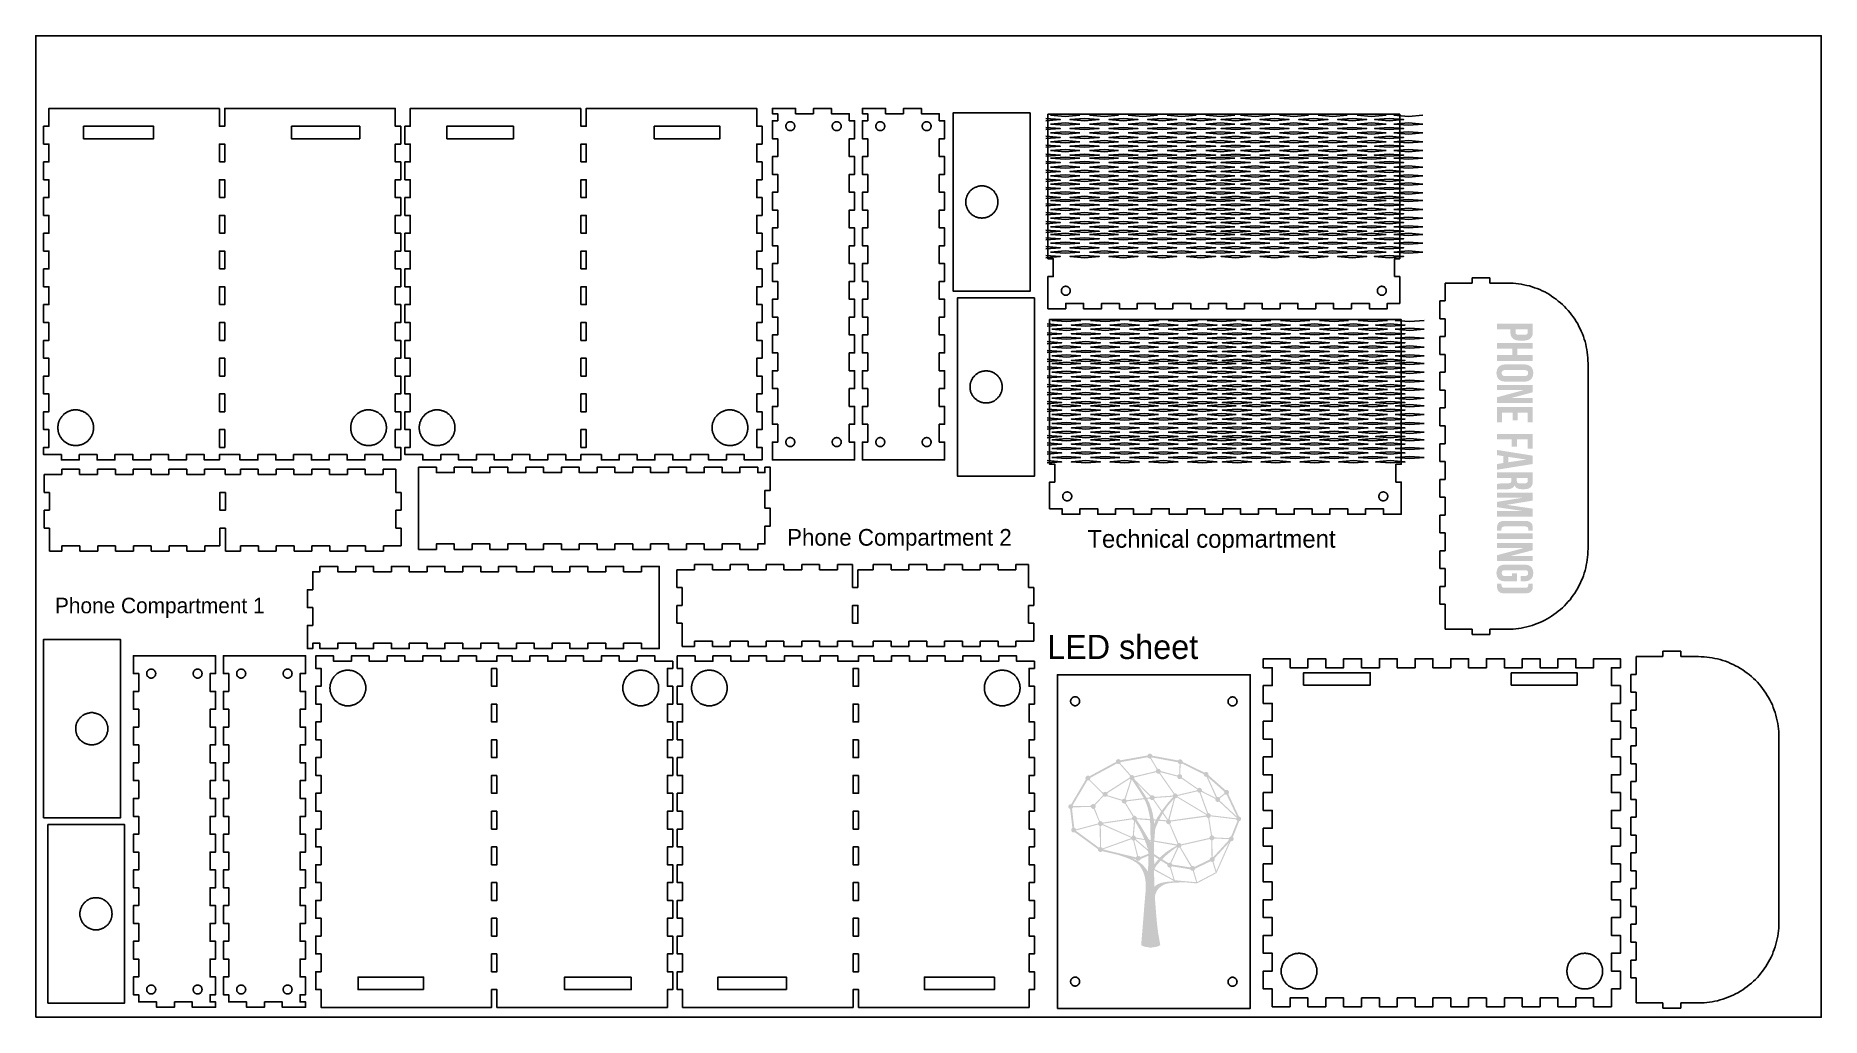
# Model space of a CAD drawing. Header units: millimetres. Extents: x 0 to 1000, y 0 to 550.
import ezdxf

# ---------------------------------------------------------------- set-up
doc = ezdxf.new("R2010")
doc.units = ezdxf.units.MM
doc.header["$MEASUREMENT"] = 0
for name, color, linetype, true_color in [('Cut_01', 1, 'Continuous', 0xff0000), ('Engrave', 178, 'Continuous', 0x000000), ('stock', 80, 'Continuous', 0x21ff06), ('text', 178, 'Continuous', 0x000000)]:
    doc.layers.add(name, color=color, linetype=linetype, true_color=true_color)

msp = doc.modelspace()

# ---------------------------------------------------------------- texts
at = {"layer": 'text', "attachment_point": 1, "line_spacing_factor": 0.963855}
for s, insert, char_height, width in [('\\fAktivGrotesk-Regular;Phone Compartment 2', (420.8, 273.6), 9.352, 142.924), ('\\fAktivGrotesk-Regular;Technical copmartment', (589, 273.1), 10, 161.627), ('\\fAktivGrotesk-Regular;Phone Compartment 1', (10.8, 235.1), 8.724, 131.6), ('\\fAktivGrotesk-Regular;LED sheet', (566.5, 214.3), 13.535, 100.452)]:
    msp.add_mtext(s, dxfattribs=dict(at, insert=insert, char_height=char_height, width=width))

# ---------------------------------------------------------------- hatches: boundary and pattern name
at = {"layer": 'Engrave'}
h = msp.add_hatch(color=256, dxfattribs=at)
h.paths.add_polyline_path([(838.4, 383.9), (838.4, 388.6), (818.4, 388.6), (818.4, 385.4), (825.9, 385.4), (825.9, 383.9), (825.9, 383.8), (825.9, 383.6), (825.9, 383.5), (825.9, 383.4), (825.9, 383.2), (825.9, 383.1), (826, 383), (826, 382.8), (826, 382.7), (826, 382.6), (826.1, 382.4), (826.1, 382.3), (826.1, 382.2), (826.2, 382.1), (826.2, 382), (826.2, 381.9), (826.3, 381.8), (826.3, 381.7), (826.4, 381.5), (826.4, 381.4), (826.5, 381.3), (826.5, 381.2), (826.6, 381.2), (826.6, 381.1), (826.7, 381), (826.7, 380.9), (826.8, 380.8), (826.9, 380.7), (827, 380.6), (827, 380.6), (827.1, 380.5), (827.2, 380.4), (827.3, 380.3), (827.3, 380.3), (827.4, 380.2), (827.5, 380.1), (827.6, 380.1), (827.7, 380), (827.8, 379.9), (827.9, 379.9), (828, 379.8), (828.1, 379.8), (828.2, 379.7), (828.3, 379.7), (828.4, 379.6), (828.5, 379.6), (828.6, 379.6), (828.7, 379.5), (828.9, 379.5), (829, 379.5), (829.1, 379.4), (829.2, 379.4), (829.3, 379.4), (829.5, 379.3), (829.6, 379.3), (829.7, 379.3), (829.9, 379.3), (830, 379.3), (830.3, 379.2), (830.6, 379.2), (830.9, 379.2), (833.5, 379.2), (833.8, 379.2), (834.1, 379.2), (834.3, 379.3), (834.5, 379.3), (834.6, 379.3), (834.7, 379.3), (834.9, 379.3), (835, 379.4), (835.1, 379.4), (835.2, 379.4), (835.4, 379.5), (835.5, 379.5), (835.6, 379.5), (835.7, 379.6), (835.8, 379.6), (835.9, 379.6), (836, 379.7), (836.2, 379.7), (836.3, 379.8), (836.4, 379.8), (836.5, 379.9), (836.6, 379.9), (836.6, 380), (836.7, 380.1), (836.8, 380.1), (836.9, 380.2), (837, 380.3), (837.1, 380.3), (837.2, 380.4), (837.2, 380.5), (837.3, 380.6), (837.4, 380.6), (837.5, 380.7), (837.5, 380.8), (837.6, 380.9), (837.7, 381), (837.7, 381.1), (837.8, 381.2), (837.8, 381.2), (837.9, 381.3), (837.9, 381.4), (838, 381.5), (838, 381.7), (838.1, 381.8), (838.1, 381.9), (838.2, 382), (838.2, 382.1), (838.2, 382.2), (838.3, 382.3), (838.3, 382.4), (838.3, 382.6), (838.3, 382.7), (838.4, 382.8), (838.4, 383), (838.4, 383.1), (838.4, 383.2), (838.4, 383.4), (838.4, 383.5), (838.4, 383.6), (838.4, 383.8)], flags=0)
h.paths.add_polyline_path([(835.6, 383.9), (835.6, 385.4), (828.8, 385.4), (828.8, 383.9), (828.8, 383.8), (828.8, 383.8), (828.8, 383.7), (828.8, 383.7), (828.8, 383.6), (828.8, 383.6), (828.8, 383.5), (828.8, 383.5), (828.8, 383.5), (828.8, 383.4), (828.8, 383.4), (828.8, 383.3), (828.9, 383.3), (828.9, 383.3), (828.9, 383.2), (828.9, 383.2), (828.9, 383.2), (828.9, 383.1), (828.9, 383.1), (829, 383.1), (829, 383), (829, 383), (829, 383), (829, 382.9), (829.1, 382.9), (829.1, 382.9), (829.1, 382.9), (829.1, 382.8), (829.2, 382.8), (829.2, 382.8), (829.2, 382.8), (829.2, 382.7), (829.3, 382.7), (829.3, 382.7), (829.3, 382.7), (829.4, 382.6), (829.4, 382.6), (829.4, 382.6), (829.5, 382.6), (829.5, 382.6), (829.5, 382.6), (829.6, 382.5), (829.6, 382.5), (829.7, 382.5), (829.7, 382.5), (829.8, 382.5), (829.8, 382.5), (829.9, 382.5), (829.9, 382.5), (830, 382.4), (830, 382.4), (830.1, 382.4), (830.2, 382.4), (830.3, 382.4), (830.4, 382.4), (830.5, 382.4), (830.7, 382.4), (833.7, 382.4), (833.8, 382.4), (833.9, 382.4), (834.1, 382.4), (834.2, 382.4), (834.3, 382.4), (834.3, 382.4), (834.4, 382.4), (834.4, 382.5), (834.5, 382.5), (834.5, 382.5), (834.6, 382.5), (834.6, 382.5), (834.7, 382.5), (834.7, 382.5), (834.8, 382.5), (834.8, 382.6), (834.8, 382.6), (834.9, 382.6), (834.9, 382.6), (834.9, 382.6), (835, 382.6), (835, 382.7), (835, 382.7), (835.1, 382.7), (835.1, 382.7), (835.1, 382.8), (835.2, 382.8), (835.2, 382.8), (835.2, 382.8), (835.2, 382.9), (835.3, 382.9), (835.3, 382.9), (835.3, 382.9), (835.3, 383), (835.3, 383), (835.4, 383), (835.4, 383.1), (835.4, 383.1), (835.4, 383.1), (835.4, 383.2), (835.4, 383.2), (835.5, 383.2), (835.5, 383.3), (835.5, 383.3), (835.5, 383.3), (835.5, 383.4), (835.5, 383.4), (835.5, 383.5), (835.5, 383.5), (835.5, 383.5), (835.5, 383.6), (835.6, 383.6), (835.6, 383.7), (835.6, 383.7), (835.6, 383.8), (835.6, 383.8)], flags=0)
for points in [[(827, 374.6), (827, 371), (818.4, 371), (818.4, 367.8), (838.4, 367.8), (838.4, 371), (829.8, 371), (829.8, 374.6), (838.4, 374.6), (838.4, 377.8), (818.4, 377.8), (818.4, 374.6)], [(818.4, 347.4), (818.4, 344.2), (838.4, 344.2), (838.4, 347), (826.4, 347), (826.4, 347), (838.4, 350.2), (838.4, 354.2), (818.4, 354.2), (818.4, 351.4), (832.9, 351.4), (832.9, 351.3)], [(835.6, 338.8), (835.6, 333.3), (838.4, 333.3), (838.4, 341.9), (818.4, 341.9), (818.4, 333.3), (821.2, 333.3), (821.2, 338.8), (827.1, 338.8), (827.1, 334.4), (830, 334.4), (830, 338.8)], [(835.6, 323.8), (835.6, 318.6), (838.4, 318.6), (838.4, 326.9), (818.4, 326.9), (818.4, 323.8), (826.6, 323.8), (826.6, 319.7), (829.5, 319.7), (829.5, 323.8)], [(838.4, 289.5), (838.4, 293.9), (818.4, 293.9), (818.4, 291.1), (832.6, 291.1), (832.6, 291.1), (818.4, 288.8), (818.4, 285.8), (832.8, 283.7), (832.8, 283.6), (818.4, 283.6), (818.4, 280.6), (838.4, 280.6), (838.4, 285), (824.2, 287.1), (824.2, 287.2)], [(838.4, 273.7), (838.4, 274), (838.4, 274.3), (838.4, 274.5), (838.4, 274.8), (838.4, 274.9), (838.3, 275), (838.3, 275.2), (838.3, 275.3), (838.3, 275.4), (838.3, 275.5), (838.2, 275.6), (838.2, 275.7), (838.2, 275.8), (838.1, 275.9), (838.1, 276), (838.1, 276.1), (838, 276.2), (838, 276.3), (837.9, 276.4), (837.9, 276.5), (837.8, 276.6), (837.8, 276.7), (837.7, 276.7), (837.7, 276.8), (837.6, 276.9), (837.6, 276.9), (837.6, 277), (837.5, 277), (837.5, 277), (837.5, 277.1), (837.4, 277.1), (837.4, 277.1), (837.4, 277.2), (837.3, 277.2), (837.3, 277.2), (837.3, 277.3), (837.2, 277.3), (837.2, 277.3), (837.1, 277.4), (837, 277.5), (836.9, 277.5), (836.8, 277.6), (836.8, 277.6), (836.7, 277.6), (836.6, 277.7), (836.5, 277.7), (836.4, 277.8), (836.3, 277.8), (836.2, 277.8), (836.1, 277.9), (836, 277.9), (835.9, 277.9), (835.8, 278), (835.6, 278), (835.5, 278), (835.4, 278), (835.3, 278), (835.2, 278.1), (834.9, 278.1), (834.6, 278.1), (834.3, 278.1), (834, 278.1), (822.7, 278.1), (822.5, 278.1), (822.2, 278.1), (821.9, 278.1), (821.6, 278.1), (821.5, 278), (821.4, 278), (821.3, 278), (821.1, 278), (821, 278), (820.9, 277.9), (820.8, 277.9), (820.7, 277.9), (820.6, 277.8), (820.5, 277.8), (820.4, 277.8), (820.3, 277.7), (820.2, 277.7), (820.1, 277.6), (820, 277.6), (819.9, 277.6), (819.9, 277.5), (819.8, 277.5), (819.7, 277.4), (819.6, 277.3), (819.6, 277.3), (819.5, 277.3), (819.5, 277.2), (819.4, 277.2), (819.4, 277.2), (819.4, 277.1), (819.3, 277.1), (819.3, 277.1), (819.3, 277), (819.3, 277), (819.2, 277), (819.2, 276.9), (819.2, 276.9), (819.1, 276.8), (819.1, 276.7), (819, 276.7), (818.9, 276.6), (818.9, 276.5), (818.9, 276.4), (818.8, 276.3), (818.8, 276.2), (818.7, 276.1), (818.7, 276), (818.7, 275.9), (818.6, 275.8), (818.6, 275.7), (818.6, 275.6), (818.5, 275.5), (818.5, 275.4), (818.5, 275.3), (818.5, 275.2), (818.4, 275), (818.4, 274.9), (818.4, 274.8), (818.4, 274.5), (818.4, 274.3), (818.4, 274), (818.4, 273.7), (818.4, 272.7), (820.9, 272.7), (820.9, 273.5), (820.9, 273.6), (820.9, 273.7), (821, 273.8), (821, 273.8), (821, 273.9), (821, 273.9), (821, 273.9), (821, 274), (821, 274), (821, 274), (821, 274.1), (821, 274.1), (821, 274.2), (821, 274.2), (821, 274.2), (821.1, 274.3), (821.1, 274.3), (821.1, 274.3), (821.1, 274.3), (821.1, 274.4), (821.1, 274.4), (821.1, 274.4), (821.1, 274.4), (821.2, 274.4), (821.2, 274.4), (821.2, 274.5), (821.2, 274.5), (821.2, 274.5), (821.2, 274.5), (821.2, 274.5), (821.2, 274.5), (821.2, 274.5), (821.2, 274.6), (821.3, 274.6), (821.3, 274.6), (821.3, 274.6), (821.3, 274.6), (821.3, 274.6), (821.3, 274.6), (821.3, 274.6), (821.3, 274.6), (821.4, 274.7), (821.4, 274.7), (821.4, 274.7), (821.4, 274.7), (821.4, 274.7), (821.5, 274.7), (821.5, 274.8), (821.5, 274.8), (821.6, 274.8), (821.6, 274.8), (821.7, 274.8), (821.7, 274.8), (821.7, 274.8), (821.8, 274.9), (821.8, 274.9), (821.9, 274.9), (821.9, 274.9), (822, 274.9), (822, 274.9), (822, 274.9), (822.2, 274.9), (822.3, 274.9), (822.4, 275), (822.5, 275), (822.6, 275), (822.7, 275), (834, 275), (834.2, 275), (834.3, 275), (834.4, 275), (834.5, 274.9), (834.6, 274.9), (834.7, 274.9), (834.8, 274.9), (834.8, 274.9), (834.9, 274.9), (834.9, 274.9), (835, 274.9), (835, 274.9), (835.1, 274.8), (835.1, 274.8), (835.1, 274.8), (835.2, 274.8), (835.2, 274.8), (835.3, 274.8), (835.3, 274.8), (835.3, 274.7), (835.3, 274.7), (835.4, 274.7), (835.4, 274.7), (835.4, 274.7), (835.4, 274.7), (835.5, 274.6), (835.5, 274.6), (835.5, 274.6), (835.5, 274.6), (835.5, 274.6), (835.5, 274.6), (835.5, 274.6), (835.5, 274.6), (835.6, 274.6), (835.6, 274.5), (835.6, 274.5), (835.6, 274.5), (835.6, 274.5), (835.6, 274.5), (835.6, 274.5), (835.6, 274.5), (835.6, 274.4), (835.6, 274.4), (835.7, 274.4), (835.7, 274.4), (835.7, 274.4), (835.7, 274.4), (835.7, 274.3), (835.7, 274.3), (835.7, 274.3), (835.7, 274.3), (835.8, 274.2), (835.8, 274.2), (835.8, 274.2), (835.8, 274.1), (835.8, 274.1), (835.8, 274), (835.8, 274), (835.8, 274), (835.8, 273.9), (835.8, 273.9), (835.8, 273.9), (835.8, 273.8), (835.8, 273.8), (835.9, 273.7), (835.9, 273.6), (835.9, 273.5), (835.9, 272.7), (838.4, 272.7)], [(818.4, 271.1), (818.4, 268), (838.4, 268), (838.4, 271.1)], [(818.4, 258.9), (818.4, 255.7), (838.4, 255.7), (838.4, 258.5), (826.4, 258.5), (826.4, 258.6), (838.4, 261.7), (838.4, 265.7), (818.4, 265.7), (818.4, 262.9), (832.9, 262.9), (832.9, 262.8)], [(826.7, 248.7), (826.7, 247.3), (823, 247.3), (822.8, 247.3), (822.7, 247.3), (822.6, 247.3), (822.5, 247.3), (822.4, 247.3), (822.4, 247.3), (822.3, 247.3), (822.3, 247.3), (822.2, 247.3), (822.2, 247.3), (822.1, 247.4), (822.1, 247.4), (822, 247.4), (822, 247.4), (821.9, 247.4), (821.9, 247.4), (821.8, 247.5), (821.8, 247.5), (821.8, 247.5), (821.7, 247.5), (821.7, 247.5), (821.7, 247.6), (821.6, 247.6), (821.6, 247.6), (821.6, 247.6), (821.5, 247.6), (821.5, 247.7), (821.5, 247.7), (821.4, 247.7), (821.4, 247.8), (821.4, 247.8), (821.4, 247.8), (821.3, 247.8), (821.3, 247.9), (821.3, 247.9), (821.3, 247.9), (821.2, 248), (821.2, 248), (821.2, 248), (821.2, 248.1), (821.2, 248.1), (821.2, 248.1), (821.1, 248.2), (821.1, 248.2), (821.1, 248.3), (821.1, 248.3), (821.1, 248.3), (821.1, 248.4), (821.1, 248.4), (821.1, 248.5), (821.1, 248.5), (821.1, 248.5), (821, 248.6), (821, 248.6), (821, 248.7), (821, 248.7), (821, 248.8), (821, 248.8), (821, 248.9), (821, 249), (821, 249), (821, 249.1), (821, 249.1), (821, 249.2), (821, 249.2), (821.1, 249.3), (821.1, 249.3), (821.1, 249.3), (821.1, 249.4), (821.1, 249.4), (821.1, 249.5), (821.1, 249.5), (821.1, 249.5), (821.1, 249.6), (821.1, 249.6), (821.2, 249.6), (821.2, 249.7), (821.2, 249.7), (821.2, 249.8), (821.2, 249.8), (821.2, 249.8), (821.3, 249.9), (821.3, 249.9), (821.3, 249.9), (821.3, 249.9), (821.4, 250), (821.4, 250), (821.4, 250), (821.4, 250.1), (821.5, 250.1), (821.5, 250.1), (821.5, 250.1), (821.6, 250.2), (821.6, 250.2), (821.6, 250.2), (821.7, 250.2), (821.7, 250.3), (821.7, 250.3), (821.8, 250.3), (821.8, 250.3), (821.8, 250.3), (821.9, 250.4), (821.9, 250.4), (822, 250.4), (822, 250.4), (822.1, 250.4), (822.1, 250.4), (822.2, 250.4), (822.2, 250.5), (822.3, 250.5), (822.3, 250.5), (822.4, 250.5), (822.4, 250.5), (822.5, 250.5), (822.6, 250.5), (822.7, 250.5), (822.8, 250.5), (823, 250.5), (833.8, 250.5), (834, 250.5), (834.1, 250.5), (834.2, 250.5), (834.3, 250.5), (834.4, 250.5), (834.4, 250.5), (834.5, 250.5), (834.5, 250.5), (834.6, 250.5), (834.6, 250.4), (834.7, 250.4), (834.7, 250.4), (834.8, 250.4), (834.8, 250.4), (834.9, 250.4), (834.9, 250.4), (835, 250.3), (835, 250.3), (835, 250.3), (835.1, 250.3), (835.1, 250.3), (835.1, 250.2), (835.2, 250.2), (835.2, 250.2), (835.3, 250.2), (835.3, 250.1), (835.3, 250.1), (835.3, 250.1), (835.4, 250.1), (835.4, 250), (835.4, 250), (835.5, 250), (835.5, 249.9), (835.5, 249.9), (835.5, 249.9), (835.6, 249.9), (835.6, 249.8), (835.6, 249.8), (835.6, 249.8), (835.6, 249.7), (835.6, 249.7), (835.7, 249.6), (835.7, 249.6), (835.7, 249.6), (835.7, 249.5), (835.7, 249.5), (835.7, 249.5), (835.7, 249.4), (835.7, 249.4), (835.8, 249.3), (835.8, 249.3), (835.8, 249.3), (835.8, 249.2), (835.8, 249.2), (835.8, 249.1), (835.8, 249.1), (835.8, 249), (835.8, 249), (835.8, 248.9), (835.8, 248.8), (835.8, 248.8), (835.8, 248.8), (835.8, 248.7), (835.8, 248.7), (835.8, 248.6), (835.8, 248.6), (835.8, 248.5), (835.8, 248.5), (835.8, 248.5), (835.7, 248.4), (835.7, 248.4), (835.7, 248.3), (835.7, 248.3), (835.7, 248.3), (835.7, 248.2), (835.7, 248.2), (835.7, 248.1), (835.6, 248.1), (835.6, 248.1), (835.6, 248), (835.6, 248), (835.6, 248), (835.6, 247.9), (835.5, 247.9), (835.5, 247.9), (835.5, 247.8), (835.5, 247.8), (835.4, 247.8), (835.4, 247.8), (835.4, 247.7), (835.3, 247.7), (835.3, 247.7), (835.3, 247.6), (835.3, 247.6), (835.2, 247.6), (835.2, 247.6), (835.1, 247.6), (835.1, 247.5), (835.1, 247.5), (835, 247.5), (835, 247.5), (835, 247.5), (834.9, 247.4), (834.9, 247.4), (834.8, 247.4), (834.8, 247.4), (834.7, 247.4), (834.7, 247.4), (834.6, 247.3), (834.6, 247.3), (834.5, 247.3), (834.5, 247.3), (834.4, 247.3), (834.4, 247.3), (834.3, 247.3), (834.2, 247.3), (834.1, 247.3), (834, 247.3), (833.8, 247.3), (831.7, 247.3), (831.7, 244.3), (833.6, 244.3), (833.9, 244.3), (834.2, 244.3), (834.3, 244.3), (834.5, 244.3), (834.6, 244.3), (834.8, 244.4), (834.9, 244.4), (835, 244.4), (835.1, 244.4), (835.3, 244.4), (835.4, 244.5), (835.5, 244.5), (835.6, 244.5), (835.8, 244.6), (835.9, 244.6), (836, 244.7), (836.1, 244.7), (836.2, 244.7), (836.3, 244.8), (836.4, 244.8), (836.5, 244.9), (836.6, 244.9), (836.7, 245), (836.8, 245.1), (836.9, 245.1), (837, 245.2), (837.1, 245.3), (837.2, 245.3), (837.3, 245.4), (837.3, 245.5), (837.4, 245.5), (837.5, 245.6), (837.6, 245.7), (837.7, 245.8), (837.7, 245.9), (837.8, 246), (837.9, 246), (837.9, 246.1), (838, 246.2), (838, 246.3), (838.1, 246.4), (838.1, 246.5), (838.2, 246.6), (838.2, 246.7), (838.3, 246.8), (838.3, 246.9), (838.4, 247), (838.4, 247.2), (838.4, 247.3), (838.5, 247.4), (838.5, 247.5), (838.5, 247.6), (838.6, 247.8), (838.6, 247.9), (838.6, 248), (838.6, 248.1), (838.6, 248.3), (838.6, 248.4), (838.7, 248.6), (838.7, 248.7), (838.7, 248.8), (838.7, 249), (838.7, 249.1), (838.7, 249.3), (838.7, 249.4), (838.6, 249.5), (838.6, 249.7), (838.6, 249.8), (838.6, 249.9), (838.6, 250.1), (838.6, 250.2), (838.5, 250.3), (838.5, 250.4), (838.5, 250.6), (838.4, 250.7), (838.4, 250.8), (838.4, 250.9), (838.3, 251), (838.3, 251.1), (838.2, 251.2), (838.2, 251.3), (838.1, 251.4), (838.1, 251.5), (838, 251.6), (838, 251.7), (837.9, 251.8), (837.9, 251.9), (837.8, 252), (837.7, 252.1), (837.7, 252.2), (837.6, 252.3), (837.5, 252.3), (837.4, 252.4), (837.3, 252.5), (837.3, 252.6), (837.2, 252.6), (837.1, 252.7), (837, 252.8), (836.9, 252.8), (836.8, 252.9), (836.7, 253), (836.6, 253), (836.5, 253.1), (836.4, 253.1), (836.3, 253.2), (836.2, 253.2), (836.1, 253.3), (836, 253.3), (835.9, 253.3), (835.8, 253.4), (835.6, 253.4), (835.5, 253.5), (835.4, 253.5), (835.3, 253.5), (835.1, 253.5), (835, 253.6), (834.9, 253.6), (834.8, 253.6), (834.6, 253.6), (834.5, 253.6), (834.3, 253.7), (834.2, 253.7), (833.9, 253.7), (833.6, 253.7), (823.2, 253.7), (822.9, 253.7), (822.6, 253.7), (822.5, 253.7), (822.3, 253.6), (822.2, 253.6), (822, 253.6), (821.9, 253.6), (821.8, 253.6), (821.6, 253.5), (821.5, 253.5), (821.4, 253.5), (821.3, 253.5), (821.2, 253.4), (821, 253.4), (820.9, 253.3), (820.8, 253.3), (820.7, 253.3), (820.6, 253.2), (820.5, 253.2), (820.4, 253.1), (820.3, 253.1), (820.2, 253), (820.1, 253), (820, 252.9), (819.9, 252.8), (819.8, 252.8), (819.7, 252.7), (819.6, 252.6), (819.5, 252.6), (819.4, 252.5), (819.4, 252.4), (819.3, 252.3), (819.2, 252.3), (819.1, 252.2), (819.1, 252.1), (819, 252), (818.9, 251.9), (818.9, 251.8), (818.8, 251.7), (818.8, 251.6), (818.7, 251.5), (818.7, 251.4), (818.6, 251.3), (818.6, 251.2), (818.5, 251.1), (818.5, 251), (818.4, 250.9), (818.4, 250.8), (818.4, 250.7), (818.3, 250.6), (818.3, 250.4), (818.3, 250.3), (818.2, 250.2), (818.2, 250.1), (818.2, 249.9), (818.2, 249.8), (818.2, 249.7), (818.2, 249.5), (818.1, 249.4), (818.1, 249.3), (818.1, 249.1), (818.1, 249), (818.1, 248.8), (818.1, 248.7), (818.1, 248.6), (818.2, 248.4), (818.2, 248.3), (818.2, 248.1), (818.2, 248), (818.2, 247.9), (818.2, 247.8), (818.3, 247.6), (818.3, 247.5), (818.3, 247.4), (818.4, 247.3), (818.4, 247.2), (818.4, 247), (818.5, 246.9), (818.5, 246.8), (818.6, 246.7), (818.6, 246.6), (818.7, 246.5), (818.7, 246.4), (818.8, 246.3), (818.8, 246.2), (818.9, 246.1), (818.9, 246), (819, 246), (819.1, 245.9), (819.1, 245.8), (819.2, 245.7), (819.3, 245.6), (819.4, 245.5), (819.4, 245.5), (819.5, 245.4), (819.6, 245.3), (819.7, 245.3), (819.8, 245.2), (819.9, 245.1), (820, 245.1), (820.1, 245), (820.2, 244.9), (820.3, 244.9), (820.4, 244.8), (820.5, 244.8), (820.6, 244.7), (820.7, 244.7), (820.8, 244.7), (820.9, 244.6), (821, 244.6), (821.2, 244.5), (821.3, 244.5), (821.4, 244.5), (821.5, 244.4), (821.6, 244.4), (821.8, 244.4), (821.9, 244.4), (822, 244.4), (822.2, 244.3), (822.3, 244.3), (822.5, 244.3), (822.6, 244.3), (822.9, 244.3), (823.2, 244.3), (829.5, 244.3), (829.5, 248.7)], [(838.4, 242.9), (835.9, 242.9), (835.9, 242.2), (835.9, 242.1), (835.9, 242), (835.8, 241.9), (835.8, 241.8), (835.8, 241.8), (835.8, 241.8), (835.8, 241.7), (835.8, 241.7), (835.8, 241.6), (835.8, 241.6), (835.8, 241.6), (835.8, 241.5), (835.8, 241.5), (835.8, 241.5), (835.8, 241.4), (835.7, 241.4), (835.7, 241.4), (835.7, 241.3), (835.7, 241.3), (835.7, 241.3), (835.7, 241.3), (835.7, 241.2), (835.7, 241.2), (835.6, 241.2), (835.6, 241.2), (835.6, 241.2), (835.6, 241.2), (835.6, 241.2), (835.6, 241.2), (835.6, 241.1), (835.6, 241.1), (835.6, 241.1), (835.6, 241.1), (835.5, 241.1), (835.5, 241.1), (835.5, 241.1), (835.5, 241.1), (835.5, 241), (835.5, 241), (835.5, 241), (835.5, 241), (835.4, 241), (835.4, 241), (835.4, 241), (835.4, 241), (835.3, 240.9), (835.3, 240.9), (835.3, 240.9), (835.3, 240.9), (835.2, 240.9), (835.2, 240.9), (835.1, 240.8), (835.1, 240.8), (835.1, 240.8), (835, 240.8), (835, 240.8), (834.9, 240.8), (834.9, 240.8), (834.8, 240.8), (834.8, 240.7), (834.7, 240.7), (834.6, 240.7), (834.5, 240.7), (834.4, 240.7), (834.3, 240.7), (834.2, 240.7), (834, 240.7), (822.7, 240.7), (822.6, 240.7), (822.5, 240.7), (822.4, 240.7), (822.3, 240.7), (822.2, 240.7), (822, 240.7), (822, 240.7), (822, 240.8), (821.9, 240.8), (821.9, 240.8), (821.8, 240.8), (821.8, 240.8), (821.7, 240.8), (821.7, 240.8), (821.7, 240.8), (821.6, 240.9), (821.6, 240.9), (821.5, 240.9), (821.5, 240.9), (821.5, 240.9), (821.4, 240.9), (821.4, 241), (821.4, 241), (821.4, 241), (821.4, 241), (821.3, 241), (821.3, 241), (821.3, 241), (821.3, 241), (821.3, 241.1), (821.3, 241.1), (821.3, 241.1), (821.3, 241.1), (821.2, 241.1), (821.2, 241.1), (821.2, 241.1), (821.2, 241.1), (821.2, 241.2), (821.2, 241.2), (821.2, 241.2), (821.2, 241.2), (821.2, 241.2), (821.2, 241.2), (821.1, 241.2), (821.1, 241.2), (821.1, 241.3), (821.1, 241.3), (821.1, 241.3), (821.1, 241.3), (821.1, 241.4), (821.1, 241.4), (821, 241.4), (821, 241.5), (821, 241.5), (821, 241.5), (821, 241.6), (821, 241.6), (821, 241.6), (821, 241.7), (821, 241.7), (821, 241.8), (821, 241.8), (821, 241.8), (821, 241.9), (820.9, 242), (820.9, 242.1), (820.9, 242.2), (820.9, 242.9), (818.4, 242.9), (818.4, 242), (818.4, 241.7), (818.4, 241.4), (818.4, 241.1), (818.4, 240.9), (818.4, 240.7), (818.4, 240.6), (818.5, 240.5), (818.5, 240.4), (818.5, 240.3), (818.5, 240.1), (818.6, 240), (818.6, 239.9), (818.6, 239.8), (818.7, 239.7), (818.7, 239.6), (818.7, 239.5), (818.8, 239.4), (818.8, 239.3), (818.9, 239.3), (818.9, 239.2), (818.9, 239.1), (819, 239), (819.1, 238.9), (819.1, 238.8), (819.2, 238.8), (819.2, 238.7), (819.2, 238.7), (819.3, 238.7), (819.3, 238.6), (819.3, 238.6), (819.3, 238.6), (819.4, 238.5), (819.4, 238.5), (819.4, 238.5), (819.5, 238.4), (819.5, 238.4), (819.6, 238.4), (819.6, 238.3), (819.7, 238.3), (819.8, 238.2), (819.9, 238.2), (819.9, 238.1), (820, 238.1), (820.1, 238), (820.2, 238), (820.3, 237.9), (820.4, 237.9), (820.5, 237.8), (820.6, 237.8), (820.7, 237.8), (820.8, 237.8), (820.9, 237.7), (821, 237.7), (821.1, 237.7), (821.3, 237.7), (821.4, 237.6), (821.5, 237.6), (821.6, 237.6), (821.9, 237.6), (822.2, 237.5), (822.5, 237.5), (822.7, 237.5), (834, 237.5), (834.3, 237.5), (834.6, 237.5), (834.9, 237.6), (835.2, 237.6), (835.3, 237.6), (835.4, 237.6), (835.5, 237.7), (835.6, 237.7), (835.8, 237.7), (835.9, 237.7), (836, 237.8), (836.1, 237.8), (836.2, 237.8), (836.3, 237.8), (836.4, 237.9), (836.5, 237.9), (836.6, 238), (836.7, 238), (836.8, 238.1), (836.8, 238.1), (836.9, 238.2), (837, 238.2), (837.1, 238.3), (837.2, 238.3), (837.2, 238.4), (837.3, 238.4), (837.3, 238.4), (837.3, 238.5), (837.4, 238.5), (837.4, 238.5), (837.4, 238.6), (837.5, 238.6), (837.5, 238.6), (837.5, 238.7), (837.6, 238.7), (837.6, 238.7), (837.6, 238.8), (837.7, 238.8), (837.7, 238.9), (837.8, 239), (837.8, 239.1), (837.9, 239.2), (837.9, 239.3), (838, 239.3), (838, 239.4), (838.1, 239.5), (838.1, 239.6), (838.1, 239.7), (838.2, 239.8), (838.2, 239.9), (838.2, 240), (838.3, 240.1), (838.3, 240.3), (838.3, 240.4), (838.3, 240.5), (838.3, 240.6), (838.4, 240.7), (838.4, 240.9), (838.4, 241.1), (838.4, 241.4), (838.4, 241.7), (838.4, 242)]]:
    msp.add_hatch(color=256, dxfattribs=at).paths.add_polyline_path(points, flags=0)
h = msp.add_hatch(color=256, dxfattribs=at)
h.paths.add_polyline_path([(823.2, 365.8), (822.9, 365.8), (822.7, 365.8), (822.6, 365.8), (822.5, 365.7), (822.3, 365.7), (822.2, 365.7), (822, 365.7), (821.9, 365.7), (821.8, 365.7), (821.6, 365.6), (821.5, 365.6), (821.4, 365.6), (821.3, 365.5), (821.2, 365.5), (821, 365.5), (820.9, 365.4), (820.8, 365.4), (820.7, 365.3), (820.6, 365.3), (820.5, 365.2), (820.4, 365.2), (820.3, 365.1), (820.2, 365.1), (820.1, 365), (820, 365), (819.9, 364.9), (819.8, 364.8), (819.7, 364.8), (819.6, 364.7), (819.5, 364.6), (819.4, 364.5), (819.4, 364.5), (819.3, 364.4), (819.2, 364.3), (819.1, 364.2), (819.1, 364.1), (819, 364), (818.9, 364), (818.9, 363.9), (818.8, 363.8), (818.8, 363.7), (818.7, 363.6), (818.7, 363.5), (818.6, 363.4), (818.6, 363.3), (818.5, 363.2), (818.5, 363), (818.4, 362.9), (818.4, 362.8), (818.4, 362.7), (818.3, 362.6), (818.3, 362.5), (818.3, 362.3), (818.2, 362.2), (818.2, 362.1), (818.2, 362), (818.2, 361.8), (818.2, 361.7), (818.2, 361.6), (818.1, 361.4), (818.1, 361.3), (818.1, 361.1), (818.1, 361), (818.1, 360.8), (818.1, 360.7), (818.1, 360.6), (818.2, 360.4), (818.2, 360.3), (818.2, 360.2), (818.2, 360), (818.2, 359.9), (818.2, 359.8), (818.3, 359.6), (818.3, 359.5), (818.3, 359.4), (818.4, 359.3), (818.4, 359.2), (818.4, 359), (818.5, 358.9), (818.5, 358.8), (818.6, 358.7), (818.6, 358.6), (818.7, 358.5), (818.7, 358.4), (818.8, 358.3), (818.8, 358.2), (818.9, 358.1), (818.9, 358), (819, 357.9), (819.1, 357.8), (819.1, 357.8), (819.2, 357.7), (819.3, 357.6), (819.4, 357.5), (819.4, 357.4), (819.5, 357.4), (819.6, 357.3), (819.7, 357.2), (819.8, 357.1), (819.9, 357.1), (820, 357), (820.1, 357), (820.2, 356.9), (820.3, 356.8), (820.4, 356.8), (820.5, 356.7), (820.6, 356.7), (820.7, 356.6), (820.8, 356.6), (820.9, 356.6), (821, 356.5), (821.2, 356.5), (821.3, 356.4), (821.4, 356.4), (821.5, 356.4), (821.6, 356.3), (821.8, 356.3), (821.9, 356.3), (822, 356.3), (822.2, 356.3), (822.3, 356.2), (822.5, 356.2), (822.6, 356.2), (822.7, 356.2), (822.9, 356.2), (823.2, 356.2), (833.6, 356.2), (833.9, 356.2), (834.1, 356.2), (834.2, 356.2), (834.3, 356.2), (834.5, 356.2), (834.6, 356.3), (834.8, 356.3), (834.9, 356.3), (835, 356.3), (835.1, 356.3), (835.3, 356.4), (835.4, 356.4), (835.5, 356.4), (835.6, 356.5), (835.8, 356.5), (835.9, 356.6), (836, 356.6), (836.1, 356.6), (836.2, 356.7), (836.3, 356.7), (836.4, 356.8), (836.5, 356.8), (836.6, 356.9), (836.7, 357), (836.8, 357), (836.9, 357.1), (837, 357.1), (837.1, 357.2), (837.2, 357.3), (837.3, 357.4), (837.3, 357.4), (837.4, 357.5), (837.5, 357.6), (837.6, 357.7), (837.7, 357.8), (837.7, 357.8), (837.8, 357.9), (837.9, 358), (837.9, 358.1), (838, 358.2), (838, 358.3), (838.1, 358.4), (838.1, 358.5), (838.2, 358.6), (838.2, 358.7), (838.3, 358.8), (838.3, 358.9), (838.4, 359), (838.4, 359.2), (838.4, 359.3), (838.5, 359.4), (838.5, 359.5), (838.5, 359.6), (838.6, 359.8), (838.6, 359.9), (838.6, 360), (838.6, 360.2), (838.6, 360.3), (838.6, 360.4), (838.7, 360.6), (838.7, 360.7), (838.7, 360.8), (838.7, 361), (838.7, 361.1), (838.7, 361.3), (838.7, 361.4), (838.6, 361.6), (838.6, 361.7), (838.6, 361.8), (838.6, 362), (838.6, 362.1), (838.6, 362.2), (838.5, 362.3), (838.5, 362.5), (838.5, 362.6), (838.4, 362.7), (838.4, 362.8), (838.4, 362.9), (838.3, 363), (838.3, 363.2), (838.2, 363.3), (838.2, 363.4), (838.1, 363.5), (838.1, 363.6), (838, 363.7), (838, 363.8), (837.9, 363.9), (837.9, 364), (837.8, 364), (837.7, 364.1), (837.7, 364.2), (837.6, 364.3), (837.5, 364.4), (837.4, 364.5), (837.3, 364.5), (837.3, 364.6), (837.2, 364.7), (837.1, 364.8), (837, 364.8), (836.9, 364.9), (836.8, 365), (836.7, 365), (836.6, 365.1), (836.5, 365.1), (836.4, 365.2), (836.3, 365.2), (836.2, 365.3), (836.1, 365.3), (836, 365.4), (835.9, 365.4), (835.8, 365.5), (835.6, 365.5), (835.5, 365.5), (835.4, 365.6), (835.3, 365.6), (835.1, 365.6), (835, 365.7), (834.9, 365.7), (834.8, 365.7), (834.6, 365.7), (834.5, 365.7), (834.3, 365.7), (834.2, 365.8), (834.1, 365.8), (833.9, 365.8), (833.6, 365.8)], flags=0)
h.paths.add_polyline_path([(833.8, 362.6), (823, 362.6), (822.8, 362.6), (822.7, 362.6), (822.6, 362.6), (822.5, 362.6), (822.4, 362.6), (822.4, 362.6), (822.3, 362.6), (822.3, 362.6), (822.2, 362.5), (822.2, 362.5), (822.1, 362.5), (822.1, 362.5), (822, 362.5), (822, 362.5), (821.9, 362.5), (821.9, 362.4), (821.8, 362.4), (821.8, 362.4), (821.8, 362.4), (821.7, 362.4), (821.7, 362.3), (821.6, 362.3), (821.6, 362.3), (821.6, 362.3), (821.5, 362.3), (821.5, 362.2), (821.5, 362.2), (821.4, 362.2), (821.4, 362.2), (821.4, 362.1), (821.4, 362.1), (821.3, 362.1), (821.3, 362), (821.3, 362), (821.3, 362), (821.2, 361.9), (821.2, 361.9), (821.2, 361.9), (821.2, 361.8), (821.2, 361.8), (821.2, 361.8), (821.1, 361.7), (821.1, 361.7), (821.1, 361.7), (821.1, 361.6), (821.1, 361.6), (821.1, 361.6), (821.1, 361.5), (821, 361.5), (821, 361.4), (821, 361.4), (821, 361.3), (821, 361.3), (821, 361.3), (821, 361.2), (821, 361.2), (821, 361.1), (821, 361.1), (821, 361), (821, 360.9), (821, 360.9), (821, 360.8), (821, 360.8), (821, 360.8), (821, 360.7), (821, 360.7), (821, 360.6), (821, 360.6), (821, 360.5), (821, 360.5), (821.1, 360.5), (821.1, 360.4), (821.1, 360.4), (821.1, 360.3), (821.1, 360.3), (821.1, 360.3), (821.1, 360.2), (821.2, 360.2), (821.2, 360.2), (821.2, 360.1), (821.2, 360.1), (821.2, 360.1), (821.2, 360), (821.3, 360), (821.3, 360), (821.3, 359.9), (821.3, 359.9), (821.4, 359.9), (821.4, 359.8), (821.4, 359.8), (821.4, 359.8), (821.5, 359.8), (821.5, 359.7), (821.5, 359.7), (821.6, 359.7), (821.6, 359.7), (821.6, 359.6), (821.7, 359.6), (821.7, 359.6), (821.8, 359.6), (821.8, 359.6), (821.8, 359.5), (821.9, 359.5), (821.9, 359.5), (822, 359.5), (822, 359.5), (822.1, 359.5), (822.1, 359.5), (822.2, 359.4), (822.2, 359.4), (822.3, 359.4), (822.3, 359.4), (822.4, 359.4), (822.4, 359.4), (822.5, 359.4), (822.6, 359.4), (822.7, 359.4), (822.8, 359.4), (823, 359.4), (833.8, 359.4), (834, 359.4), (834.1, 359.4), (834.2, 359.4), (834.3, 359.4), (834.4, 359.4), (834.4, 359.4), (834.5, 359.4), (834.5, 359.4), (834.6, 359.4), (834.6, 359.4), (834.7, 359.5), (834.7, 359.5), (834.8, 359.5), (834.8, 359.5), (834.9, 359.5), (834.9, 359.5), (835, 359.5), (835, 359.6), (835, 359.6), (835.1, 359.6), (835.1, 359.6), (835.1, 359.6), (835.2, 359.7), (835.2, 359.7), (835.3, 359.7), (835.3, 359.7), (835.3, 359.8), (835.3, 359.8), (835.4, 359.8), (835.4, 359.8), (835.4, 359.9), (835.5, 359.9), (835.5, 359.9), (835.5, 360), (835.5, 360), (835.6, 360), (835.6, 360.1), (835.6, 360.1), (835.6, 360.1), (835.6, 360.2), (835.6, 360.2), (835.7, 360.2), (835.7, 360.3), (835.7, 360.3), (835.7, 360.3), (835.7, 360.4), (835.7, 360.4), (835.7, 360.5), (835.7, 360.5), (835.8, 360.5), (835.8, 360.6), (835.8, 360.6), (835.8, 360.7), (835.8, 360.7), (835.8, 360.8), (835.8, 360.8), (835.8, 360.8), (835.8, 360.9), (835.8, 360.9), (835.8, 361), (835.8, 361.1), (835.8, 361.1), (835.8, 361.2), (835.8, 361.2), (835.8, 361.3), (835.8, 361.3), (835.8, 361.3), (835.8, 361.4), (835.8, 361.4), (835.7, 361.5), (835.7, 361.5), (835.7, 361.6), (835.7, 361.6), (835.7, 361.6), (835.7, 361.7), (835.7, 361.7), (835.7, 361.7), (835.6, 361.8), (835.6, 361.8), (835.6, 361.8), (835.6, 361.9), (835.6, 361.9), (835.6, 361.9), (835.5, 362), (835.5, 362), (835.5, 362), (835.5, 362.1), (835.4, 362.1), (835.4, 362.1), (835.4, 362.2), (835.3, 362.2), (835.3, 362.2), (835.3, 362.2), (835.3, 362.3), (835.2, 362.3), (835.2, 362.3), (835.1, 362.3), (835.1, 362.3), (835.1, 362.4), (835, 362.4), (835, 362.4), (835, 362.4), (834.9, 362.4), (834.9, 362.5), (834.8, 362.5), (834.8, 362.5), (834.7, 362.5), (834.7, 362.5), (834.6, 362.5), (834.6, 362.5), (834.5, 362.6), (834.5, 362.6), (834.4, 362.6), (834.4, 362.6), (834.3, 362.6), (834.2, 362.6), (834.1, 362.6), (834, 362.6)], flags=0)
h = msp.add_hatch(color=256, dxfattribs=at)
h.paths.add_polyline_path([(838.4, 310), (838.4, 314.7), (818.4, 317.9), (818.4, 315), (822, 314.4), (822, 310.6), (818.4, 310), (818.4, 306.8)], flags=0)
h.paths.add_polyline_path([(834.9, 312.5), (824.7, 314), (824.7, 311), (834.9, 312.5)], flags=0)
h = msp.add_hatch(color=256, dxfattribs=at)
h.paths.add_polyline_path([(818.4, 295.6), (818.4, 295.6), (818.5, 295.6), (818.6, 295.6), (818.6, 295.7), (818.7, 295.7), (818.8, 295.7), (818.8, 295.7), (818.9, 295.7), (819, 295.8), (819.1, 295.8), (819.2, 295.8), (819.3, 295.8), (819.5, 295.9), (819.6, 295.9), (819.8, 295.9), (819.9, 295.9), (820.1, 295.9), (820.4, 295.9), (820.8, 295.9), (823.9, 295.9), (824.3, 295.9), (824.5, 295.9), (824.7, 295.9), (824.8, 295.9), (825, 296), (825.2, 296), (825.3, 296), (825.5, 296), (825.7, 296.1), (825.8, 296.1), (826, 296.2), (826.1, 296.2), (826.2, 296.2), (826.3, 296.2), (826.3, 296.3), (826.4, 296.3), (826.5, 296.3), (826.6, 296.4), (826.6, 296.4), (826.7, 296.4), (826.8, 296.5), (826.8, 296.5), (826.9, 296.5), (826.9, 296.6), (827, 296.6), (827.1, 296.6), (827.1, 296.7), (827.2, 296.7), (827.2, 296.8), (827.3, 296.8), (827.3, 296.9), (827.4, 296.9), (827.4, 297), (827.5, 297), (827.5, 297.1), (827.6, 297.1), (827.6, 297.2), (827.7, 297.2), (827.7, 297.3), (827.8, 297.3), (827.8, 297.4), (827.9, 297.5), (827.9, 297.5), (827.9, 297.6), (828, 297.6), (828, 297.7), (828, 297.8), (828.1, 297.9), (828.1, 297.9), (828.1, 298), (828.2, 298), (828.2, 297.9), (828.3, 297.9), (828.3, 297.8), (828.3, 297.7), (828.4, 297.7), (828.4, 297.6), (828.4, 297.6), (828.5, 297.5), (828.5, 297.5), (828.6, 297.4), (828.6, 297.3), (828.6, 297.3), (828.7, 297.2), (828.7, 297.2), (828.8, 297.1), (828.8, 297.1), (828.9, 297), (828.9, 297), (829, 296.9), (829, 296.9), (829.1, 296.9), (829.1, 296.8), (829.2, 296.8), (829.2, 296.7), (829.3, 296.7), (829.3, 296.6), (829.4, 296.6), (829.4, 296.6), (829.5, 296.5), (829.6, 296.5), (829.6, 296.5), (829.7, 296.4), (829.8, 296.4), (829.8, 296.4), (829.9, 296.3), (830, 296.3), (830, 296.3), (830.1, 296.3), (830.2, 296.2), (830.2, 296.2), (830.4, 296.2), (830.5, 296.1), (830.7, 296.1), (830.8, 296.1), (831, 296), (831.2, 296), (831.3, 296), (831.5, 296), (831.7, 296), (831.9, 295.9), (832.1, 295.9), (832.2, 295.9), (833.8, 295.9), (834.1, 295.9), (834.4, 296), (834.6, 296), (834.8, 296), (834.9, 296), (835, 296), (835.2, 296), (835.3, 296.1), (835.4, 296.1), (835.5, 296.1), (835.6, 296.1), (835.7, 296.2), (835.8, 296.2), (836, 296.2), (836.1, 296.3), (836.2, 296.3), (836.3, 296.4), (836.4, 296.4), (836.5, 296.5), (836.6, 296.5), (836.6, 296.6), (836.7, 296.6), (836.8, 296.7), (836.9, 296.7), (837, 296.8), (837.1, 296.8), (837.1, 296.9), (837.2, 297), (837.3, 297), (837.4, 297.1), (837.4, 297.2), (837.5, 297.3), (837.6, 297.3), (837.6, 297.4), (837.7, 297.5), (837.7, 297.6), (837.8, 297.7), (837.8, 297.8), (837.9, 297.9), (837.9, 298), (838, 298.1), (838, 298.2), (838.1, 298.3), (838.1, 298.4), (838.2, 298.5), (838.2, 298.6), (838.2, 298.7), (838.2, 298.8), (838.3, 299), (838.3, 299.1), (838.3, 299.2), (838.3, 299.3), (838.4, 299.5), (838.4, 299.6), (838.4, 299.7), (838.4, 300), (838.4, 300.3), (838.4, 300.6), (838.4, 305.4), (818.4, 305.4), (818.4, 302.2), (826.5, 302.2), (826.5, 301.1), (826.5, 301), (826.5, 300.9), (826.5, 300.8), (826.5, 300.7), (826.5, 300.7), (826.5, 300.6), (826.5, 300.6), (826.5, 300.5), (826.5, 300.5), (826.5, 300.4), (826.4, 300.3), (826.4, 300.3), (826.4, 300.2), (826.4, 300.2), (826.4, 300.1), (826.4, 300.1), (826.3, 300.1), (826.3, 300), (826.3, 300), (826.3, 299.9), (826.2, 299.9), (826.2, 299.8), (826.2, 299.8), (826.2, 299.8), (826.1, 299.7), (826.1, 299.7), (826.1, 299.7), (826.1, 299.7), (826.1, 299.7), (826, 299.6), (826, 299.6), (826, 299.6), (825.9, 299.5), (825.9, 299.5), (825.8, 299.5), (825.8, 299.4), (825.7, 299.4), (825.7, 299.4), (825.7, 299.4), (825.6, 299.3), (825.6, 299.3), (825.5, 299.3), (825.5, 299.3), (825.4, 299.3), (825.3, 299.2), (825.3, 299.2), (825.2, 299.2), (825.2, 299.2), (825.1, 299.2), (825, 299.2), (825, 299.1), (824.9, 299.1), (824.8, 299.1), (824.6, 299.1), (824.5, 299.1), (824.3, 299.1), (824.2, 299.1), (824, 299.1), (820.8, 299.1), (820.3, 299.1), (819.8, 299), (819.6, 299), (819.5, 299), (819.3, 299), (819.2, 299), (819, 299), (818.9, 298.9), (818.8, 298.9), (818.7, 298.9), (818.6, 298.9), (818.4, 298.8)], flags=0)
h.paths.add_polyline_path([(835.6, 300.7), (835.6, 302.2), (829.4, 302.2), (829.4, 301), (829.4, 300.9), (829.4, 300.8), (829.4, 300.7), (829.4, 300.6), (829.4, 300.6), (829.4, 300.5), (829.4, 300.5), (829.5, 300.4), (829.5, 300.4), (829.5, 300.3), (829.5, 300.3), (829.5, 300.2), (829.5, 300.2), (829.5, 300.1), (829.5, 300.1), (829.6, 300.1), (829.6, 300), (829.6, 300), (829.6, 299.9), (829.6, 299.9), (829.6, 299.9), (829.7, 299.8), (829.7, 299.8), (829.7, 299.8), (829.7, 299.7), (829.8, 299.7), (829.8, 299.7), (829.8, 299.6), (829.9, 299.6), (829.9, 299.6), (829.9, 299.5), (830, 299.5), (830, 299.5), (830, 299.5), (830.1, 299.4), (830.1, 299.4), (830.1, 299.4), (830.2, 299.4), (830.2, 299.3), (830.3, 299.3), (830.3, 299.3), (830.4, 299.3), (830.4, 299.3), (830.5, 299.2), (830.5, 299.2), (830.6, 299.2), (830.6, 299.2), (830.7, 299.2), (830.7, 299.2), (830.8, 299.2), (830.8, 299.1), (830.9, 299.1), (831, 299.1), (831, 299.1), (831.1, 299.1), (831.2, 299.1), (831.4, 299.1), (831.5, 299.1), (833.5, 299.1), (833.6, 299.1), (833.8, 299.1), (833.9, 299.1), (834, 299.1), (834.1, 299.1), (834.2, 299.1), (834.3, 299.2), (834.3, 299.2), (834.4, 299.2), (834.4, 299.2), (834.5, 299.2), (834.5, 299.2), (834.6, 299.2), (834.6, 299.2), (834.7, 299.3), (834.7, 299.3), (834.7, 299.3), (834.8, 299.3), (834.8, 299.3), (834.9, 299.3), (834.9, 299.4), (834.9, 299.4), (835, 299.4), (835, 299.4), (835, 299.4), (835.1, 299.5), (835.1, 299.5), (835.1, 299.5), (835.2, 299.6), (835.2, 299.6), (835.2, 299.6), (835.2, 299.6), (835.3, 299.7), (835.3, 299.7), (835.3, 299.7), (835.3, 299.8), (835.4, 299.8), (835.4, 299.8), (835.4, 299.9), (835.4, 299.9), (835.4, 299.9), (835.4, 300), (835.5, 300), (835.5, 300.1), (835.5, 300.1), (835.5, 300.1), (835.5, 300.2), (835.5, 300.2), (835.5, 300.3), (835.5, 300.3), (835.5, 300.4), (835.6, 300.4), (835.6, 300.4), (835.6, 300.5), (835.6, 300.5), (835.6, 300.6), (835.6, 300.6)], flags=0)
h = msp.add_hatch(color=256, dxfattribs=at)
h.paths.add_polyline_path([(588.1, 133.3), (579.9, 119.4), (579.9, 119.4), (579.8, 119.4), (579.8, 119.4), (579.7, 119.4), (579.7, 119.4), (579.7, 119.4), (579.6, 119.4), (579.6, 119.4), (579.6, 119.4), (579.5, 119.4), (579.5, 119.4), (579.4, 119.4), (579.4, 119.4), (579.4, 119.4), (579.3, 119.4), (579.3, 119.4), (579.3, 119.4), (579.2, 119.3), (579.2, 119.3), (579.2, 119.3), (579.2, 119.3), (579.1, 119.3), (579.1, 119.3), (579.1, 119.3), (579, 119.3), (579, 119.2), (579, 119.2), (579, 119.2), (578.9, 119.2), (578.9, 119.2), (578.9, 119.2), (578.9, 119.1), (578.8, 119.1), (578.8, 119.1), (578.8, 119.1), (578.8, 119.1), (578.7, 119), (578.7, 119), (578.7, 119), (578.7, 119), (578.7, 118.9), (578.6, 118.9), (578.6, 118.9), (578.6, 118.9), (578.6, 118.8), (578.6, 118.8), (578.6, 118.8), (578.5, 118.8), (578.5, 118.7), (578.5, 118.7), (578.5, 118.7), (578.5, 118.7), (578.5, 118.6), (578.5, 118.6), (578.4, 118.6), (578.4, 118.5), (578.4, 118.5), (578.4, 118.5), (578.4, 118.5), (578.4, 118.4), (578.4, 118.4), (578.4, 118.4), (578.4, 118.3), (578.4, 118.3), (578.4, 118.3), (578.3, 118.2), (578.3, 118.2), (578.3, 118.2), (578.3, 118.2), (578.3, 118.1), (578.3, 118.1), (578.3, 118.1), (578.3, 118), (578.3, 118), (578.3, 118), (578.3, 117.9), (578.3, 117.9), (578.3, 117.9), (578.3, 117.9), (578.3, 117.8), (578.3, 117.8), (578.3, 117.8), (578.4, 117.7), (578.4, 117.7), (578.4, 117.7), (578.4, 117.6), (578.4, 117.6), (578.4, 117.6), (578.4, 117.6), (578.4, 117.5), (578.4, 117.5), (578.4, 117.5), (578.4, 117.4), (578.5, 117.4), (578.5, 117.4), (578.5, 117.4), (578.5, 117.3), (578.5, 117.3), (578.5, 117.3), (578.6, 117.2), (578.6, 117.2), (578.6, 117.2), (578.6, 117.2), (578.6, 117.1), (578.6, 117.1), (578.7, 117.1), (578.7, 117.1), (578.7, 117.1), (578.7, 117), (578.8, 117), (578.8, 117), (578.8, 117), (578.8, 116.9), (578.9, 116.9), (578.9, 116.9), (578.9, 116.9), (579, 116.9), (579, 116.8), (579, 116.8), (579, 116.8), (579.1, 116.8), (579.1, 116.8), (579.1, 116.8), (579.2, 116.8), (579.2, 116.7), (579.2, 116.7), (579.3, 116.7), (579.3, 116.7), (580.6, 106.1), (580.6, 106.1), (580.5, 106.1), (580.5, 106.1), (580.5, 106), (580.4, 106), (580.4, 106), (580.4, 106), (580.3, 105.9), (580.3, 105.9), (580.3, 105.9), (580.3, 105.9), (580.2, 105.8), (580.2, 105.8), (580.2, 105.8), (580.2, 105.8), (580.2, 105.7), (580.1, 105.7), (580.1, 105.7), (580.1, 105.7), (580.1, 105.6), (580.1, 105.6), (580, 105.6), (580, 105.5), (580, 105.5), (580, 105.5), (580, 105.5), (580, 105.4), (580, 105.4), (580, 105.4), (580, 105.3), (579.9, 105.3), (579.9, 105.3), (579.9, 105.2), (579.9, 105.2), (579.9, 105.2), (579.9, 105.2), (579.9, 105.1), (579.9, 105.1), (579.9, 105.1), (579.9, 105), (579.9, 105), (579.9, 105), (579.9, 104.9), (579.9, 104.9), (579.9, 104.9), (579.9, 104.8), (579.9, 104.8), (579.9, 104.8), (579.9, 104.8), (579.9, 104.7), (579.9, 104.7), (580, 104.7), (580, 104.6), (580, 104.6), (580, 104.6), (580, 104.5), (580, 104.5), (580, 104.5), (580, 104.5), (580, 104.4), (580, 104.4), (580.1, 104.4), (580.1, 104.3), (580.1, 104.3), (580.1, 104.3), (580.1, 104.3), (580.1, 104.2), (580.1, 104.2), (580.2, 104.2), (580.2, 104.2), (580.2, 104.1), (580.2, 104.1), (580.2, 104.1), (580.3, 104.1), (580.3, 104), (580.3, 104), (580.3, 104), (580.3, 104), (580.4, 103.9), (580.4, 103.9), (580.4, 103.9), (580.4, 103.9), (580.5, 103.9), (580.5, 103.8), (580.5, 103.8), (580.5, 103.8), (580.6, 103.8), (580.6, 103.8), (580.6, 103.8), (580.6, 103.7), (580.7, 103.7), (580.7, 103.7), (580.7, 103.7), (580.7, 103.7), (580.8, 103.7), (580.8, 103.7), (580.8, 103.6), (580.9, 103.6), (580.9, 103.6), (580.9, 103.6), (580.9, 103.6), (581, 103.6), (581, 103.6), (581, 103.6), (581.1, 103.6), (581.1, 103.6), (581.1, 103.6), (581.2, 103.6), (581.2, 103.6), (581.2, 103.6), (581.3, 103.6), (581.3, 103.6), (581.3, 103.6), (581.4, 103.6), (581.4, 103.6), (581.4, 103.6), (581.5, 103.6), (581.5, 103.6), (581.5, 103.6), (581.6, 103.6), (581.6, 103.6), (581.6, 103.6), (581.7, 103.6), (581.7, 103.6), (581.7, 103.7), (581.8, 103.7), (581.8, 103.7), (581.9, 103.7), (594.9, 94.2), (594.9, 94.2), (594.9, 94.2), (594.9, 94.1), (594.9, 94.1), (594.9, 94.1), (594.9, 94.1), (594.9, 94), (594.9, 94), (594.9, 94), (594.9, 93.9), (594.9, 93.9), (594.9, 93.9), (594.9, 93.9), (594.9, 93.8), (594.9, 93.8), (594.9, 93.8), (594.9, 93.7), (594.9, 93.7), (594.9, 93.7), (594.9, 93.7), (594.9, 93.6), (594.9, 93.6), (595, 93.6), (595, 93.6), (595, 93.5), (595, 93.5), (595, 93.5), (595, 93.5), (595, 93.4), (595, 93.4), (595, 93.4), (595.1, 93.4), (595.1, 93.3), (595.1, 93.3), (595.1, 93.3), (595.1, 93.3), (595.1, 93.2), (595.1, 93.2), (595.2, 93.2), (595.2, 93.2), (595.2, 93.2), (595.2, 93.1), (595.2, 93.1), (595.2, 93.1), (595.3, 93.1), (595.3, 93.1), (595.3, 93.1), (595.3, 93), (595.3, 93), (595.4, 93), (595.4, 93), (595.4, 93), (595.4, 92.9), (595.4, 92.9), (595.5, 92.9), (595.5, 92.9), (595.5, 92.9), (595.5, 92.9), (595.6, 92.9), (595.6, 92.9), (595.6, 92.8), (595.6, 92.8), (595.6, 92.8), (595.7, 92.8), (595.7, 92.8), (595.7, 92.8), (595.7, 92.8), (595.8, 92.8), (595.8, 92.8), (595.8, 92.7), (595.8, 92.7), (595.9, 92.7), (595.9, 92.7), (595.9, 92.7), (595.9, 92.7), (596, 92.7), (596, 92.7), (596, 92.7), (596, 92.7), (596.1, 92.7), (596.1, 92.7), (596.1, 92.7), (596.1, 92.7), (596.2, 92.7), (596.2, 92.7), (596.2, 92.7), (596.3, 92.7), (596.3, 92.7), (596.3, 92.7), (596.3, 92.7), (596.4, 92.7), (596.4, 92.7), (596.4, 92.7), (596.4, 92.7), (596.5, 92.7), (596.5, 92.7), (596.5, 92.7), (596.5, 92.7), (596.6, 92.7), (596.6, 92.7), (596.6, 92.7), (596.6, 92.7), (596.7, 92.7), (596.7, 92.7), (596.7, 92.7), (596.7, 92.8), (596.8, 92.8), (596.8, 92.8), (596.8, 92.8), (596.8, 92.8), (596.9, 92.8), (596.9, 92.8), (596.9, 92.8), (596.9, 92.9), (597, 92.9), (597, 92.9), (597, 92.9), (597, 92.9), (597.1, 92.9), (597.1, 92.9), (597.1, 93), (597.1, 93), (597.2, 93), (597.2, 93), (597.2, 93), (597.2, 93.1), (597.2, 93.1), (597.3, 93.1), (606.6, 90.9), (608.3, 90.3), (609.8, 89.8), (611.2, 89.3), (612.4, 88.8), (613.5, 88.3), (613.9, 88.1), (614.4, 87.9), (614.8, 87.6), (615.2, 87.4), (615.5, 87.2), (615.9, 87), (616.2, 86.8), (616.5, 86.6), (616.8, 86.4), (617, 86.2), (617.2, 86), (617.3, 85.9), (617.4, 85.8), (617.5, 85.7), (617.6, 85.7), (617.7, 85.6), (617.8, 85.5), (617.9, 85.4), (618, 85.3), (618.1, 85.1), (618.3, 84.9), (618.4, 84.7), (618.6, 84.5), (618.7, 84.3), (618.9, 83.9), (619.5, 83), (619.7, 82.5), (620, 82), (620.1, 81.7), (620.2, 81.4), (620.4, 81.1), (620.5, 80.8), (620.6, 80.5), (620.7, 80.2), (620.8, 79.8), (620.9, 79.5), (621, 79.2), (621.1, 78.9), (621.2, 78.3), (621.3, 77.7), (621.4, 77), (621.5, 76.4), (621.6, 75.8), (621.6, 75.1), (621.7, 74.5), (621.7, 73.9), (621.7, 73.2), (621.7, 72), (621.6, 70.7), (620.9, 62.9), (620.8, 61.6), (620.7, 60.4), (620.5, 57.5), (619.1, 40.4), (619.4, 40.2), (619.7, 40.1), (620, 40), (620.3, 39.8), (620.6, 39.7), (621, 39.6), (621.3, 39.5), (621.6, 39.4), (622, 39.4), (622.3, 39.3), (622.7, 39.3), (623, 39.2), (623.4, 39.2), (623.7, 39.1), (624.1, 39.1), (624.5, 39.1), (624.8, 39.1), (625.2, 39.1), (625.5, 39.2), (625.9, 39.2), (626.3, 39.3), (626.6, 39.3), (627, 39.4), (627.3, 39.4), (627.6, 39.5), (628, 39.6), (628.3, 39.7), (628.6, 39.8), (628.9, 40), (629.2, 40.1), (629.5, 40.2), (629.8, 40.4), (629.6, 41.7), (629.3, 43.4), (628.6, 47.4), (628, 52.3), (627.5, 57.8), (627.1, 63.2), (627, 64.7), (626.8, 65.7), (626.8, 65.9), (626.8, 66), (626.8, 66.1), (626.8, 66.3), (626.8, 66.4), (626.8, 66.6), (626.8, 66.7), (626.8, 66.8), (626.8, 67), (626.8, 67.1), (626.8, 67.3), (626.8, 67.4), (626.8, 67.5), (626.8, 67.7), (626.9, 67.8), (626.9, 67.9), (626.9, 68.2), (627, 68.5), (627, 68.8), (627.1, 69), (627.2, 69.3), (627.3, 69.5), (627.4, 69.8), (627.5, 70), (627.6, 70.3), (627.7, 70.5), (627.9, 70.8), (628, 71), (628.2, 71.2), (628.3, 71.4), (628.5, 71.7), (628.7, 71.9), (628.9, 72.1), (629, 72.3), (629.2, 72.5), (629.5, 72.7), (629.7, 72.9), (629.8, 72.9), (629.9, 73), (630, 73.1), (630.1, 73.2), (630.2, 73.3), (630.3, 73.4), (631.1, 73.8), (631.3, 74), (631.5, 74.1), (631.6, 74.2), (631.8, 74.3), (632, 74.4), (632.2, 74.5), (632.5, 74.5), (632.7, 74.6), (632.9, 74.7), (633.2, 74.8), (633.5, 74.9), (633.8, 74.9), (634.1, 75), (634.5, 75.1), (634.9, 75.1), (635.3, 75.2), (636.2, 75.3), (637.2, 75.4), (639.8, 75.5), (643.1, 75.7), (650.3, 75), (661.3, 80.8), (669.3, 98.7), (669.3, 98.6), (669.4, 98.6), (669.4, 98.6), (669.5, 98.6), (669.5, 98.6), (669.5, 98.6), (669.6, 98.6), (669.6, 98.6), (669.6, 98.6), (669.7, 98.6), (669.7, 98.6), (669.8, 98.6), (669.8, 98.6), (669.8, 98.7), (669.9, 98.7), (669.9, 98.7), (669.9, 98.7), (670, 98.7), (670, 98.7), (670, 98.7), (670.1, 98.7), (670.1, 98.7), (670.1, 98.8), (670.2, 98.8), (670.2, 98.8), (670.2, 98.8), (670.3, 98.8), (670.3, 98.9), (670.3, 98.9), (670.4, 98.9), (670.4, 98.9), (670.4, 98.9), (670.5, 99), (670.5, 99), (670.5, 99), (670.5, 99), (670.6, 99.1), (670.6, 99.1), (670.6, 99.1), (670.6, 99.1), (670.7, 99.2), (670.7, 99.2), (670.7, 99.2), (670.7, 99.3), (670.7, 99.3), (670.8, 99.3), (670.8, 99.4), (670.8, 99.4), (670.8, 99.4), (670.8, 99.5), (670.8, 99.5), (670.8, 99.5), (670.9, 99.6), (670.9, 99.6), (670.9, 99.6), (670.9, 99.7), (670.9, 99.7), (670.9, 99.8), (670.9, 99.8), (670.9, 99.8), (670.9, 99.9), (670.9, 99.9), (670.9, 100), (670.9, 100), (670.9, 100), (670.9, 100.1), (670.9, 100.1), (670.9, 100.1), (670.9, 100.2), (670.9, 100.2), (670.9, 100.2), (670.9, 100.3), (670.9, 100.3), (670.9, 100.3), (670.9, 100.4), (670.9, 100.4), (670.8, 100.4), (670.8, 100.5), (670.8, 100.5), (670.8, 100.5), (670.8, 100.6), (670.8, 100.6), (670.8, 100.6), (670.7, 100.7), (670.7, 100.7), (670.7, 100.7), (670.7, 100.8), (670.7, 100.8), (670.7, 100.8), (670.6, 100.8), (670.6, 100.9), (670.6, 100.9), (670.6, 100.9), (670.6, 100.9), (670.5, 101), (670.5, 101), (674, 109.9), (674.1, 109.9), (674.1, 109.9), (674.1, 109.9), (674.2, 109.9), (674.2, 109.9), (674.2, 109.9), (674.3, 109.9), (674.3, 109.9), (674.3, 110), (674.4, 110), (674.4, 110), (674.4, 110), (674.4, 110), (674.5, 110), (674.5, 110.1), (674.5, 110.1), (674.5, 110.1), (674.6, 110.1), (674.6, 110.1), (674.6, 110.1), (674.6, 110.2), (674.7, 110.2), (674.7, 110.2), (674.7, 110.2), (674.7, 110.3), (674.7, 110.3), (674.8, 110.3), (674.8, 110.3), (674.8, 110.3), (674.8, 110.4), (674.8, 110.4), (674.9, 110.4), (674.9, 110.4), (674.9, 110.5), (674.9, 110.5), (674.9, 110.5), (674.9, 110.5), (674.9, 110.6), (674.9, 110.6), (675, 110.6), (675, 110.6), (675, 110.7), (675, 110.7), (675, 110.7), (675, 110.8), (675, 110.8), (675, 110.8), (675, 110.8), (675, 110.9), (675, 110.9), (675.1, 110.9), (675.1, 111), (675.1, 111), (675.1, 111), (675.1, 111), (675.1, 111.1), (675.1, 111.1), (675.1, 111.1), (675.1, 111.2), (675.1, 111.2), (675.1, 111.2), (675.1, 111.2), (675.1, 111.3), (675.1, 111.3), (675.1, 111.3), (675.1, 111.4), (675.1, 111.4), (675.1, 111.4), (675.1, 111.4), (675, 111.5), (675, 111.5), (675, 111.5), (675, 111.6), (675, 111.6), (675, 111.6), (675, 111.6), (675, 111.7), (675, 111.7), (675, 111.7), (675, 111.7), (675, 111.8), (674.9, 111.8), (674.9, 111.8), (674.9, 111.8), (674.9, 111.9), (674.9, 111.9), (674.9, 111.9), (674.9, 111.9), (674.8, 112), (674.8, 112), (674.8, 112), (674.8, 112), (674.8, 112.1), (674.8, 112.1), (674.7, 112.1), (674.7, 112.1), (674.7, 112.2), (674.7, 112.2), (674.7, 112.2), (674.6, 112.2), (674.6, 112.2), (674.6, 112.3), (674.6, 112.3), (674.5, 112.3), (674.5, 112.3), (674.5, 112.3), (674.5, 112.3), (674.5, 112.4), (674.4, 112.4), (674.4, 112.4), (674.4, 112.4), (674.3, 112.4), (674.3, 112.4), (674.3, 112.4), (674.3, 112.5), (674.2, 112.5), (674.2, 112.5), (674.2, 112.5), (674.1, 112.5), (674.1, 112.5), (674.1, 112.5), (674, 112.5), (674, 112.5), (674, 112.5), (673.9, 112.5), (673.9, 112.5), (673.9, 112.6), (673.8, 112.6), (673.8, 112.6), (667.9, 125.1), (668, 125.2), (668, 125.2), (668, 125.2), (668, 125.3), (668.1, 125.3), (668.1, 125.3), (668.1, 125.3), (668.1, 125.4), (668.1, 125.4), (668.1, 125.4), (668.2, 125.4), (668.2, 125.5), (668.2, 125.5), (668.2, 125.5), (668.2, 125.6), (668.2, 125.6), (668.2, 125.6), (668.3, 125.6), (668.3, 125.7), (668.3, 125.7), (668.3, 125.7), (668.3, 125.8), (668.3, 125.8), (668.3, 125.8), (668.3, 125.8), (668.3, 125.9), (668.3, 125.9), (668.3, 125.9), (668.3, 126), (668.3, 126), (668.3, 126), (668.3, 126), (668.3, 126.1), (668.3, 126.1), (668.3, 126.1), (668.3, 126.2), (668.3, 126.2), (668.3, 126.2), (668.3, 126.2), (668.3, 126.3), (668.3, 126.3), (668.3, 126.3), (668.3, 126.4), (668.3, 126.4), (668.3, 126.4), (668.3, 126.4), (668.3, 126.5), (668.2, 126.5), (668.2, 126.5), (668.2, 126.6), (668.2, 126.6), (668.2, 126.6), (668.2, 126.6), (668.2, 126.7), (668.2, 126.7), (668.2, 126.7), (668.1, 126.7), (668.1, 126.8), (668.1, 126.8), (668.1, 126.8), (668.1, 126.8), (668.1, 126.8), (668, 126.9), (668, 126.9), (668, 126.9), (668, 126.9), (668, 127), (668, 127), (667.9, 127), (667.9, 127), (667.9, 127), (667.9, 127.1), (667.9, 127.1), (667.8, 127.1), (667.8, 127.1), (667.8, 127.1), (667.8, 127.2), (667.7, 127.2), (667.7, 127.2), (667.7, 127.2), (667.7, 127.2), (667.7, 127.2), (667.6, 127.3), (667.6, 127.3), (667.6, 127.3), (667.6, 127.3), (667.5, 127.3), (667.5, 127.3), (667.5, 127.3), (667.5, 127.3), (667.4, 127.4), (667.4, 127.4), (667.4, 127.4), (667.3, 127.4), (667.3, 127.4), (667.3, 127.4), (667.3, 127.4), (667.2, 127.4), (667.2, 127.4), (667.2, 127.4), (667.1, 127.4), (667.1, 127.4), (667.1, 127.4), (667.1, 127.4), (667, 127.5), (667, 127.5), (667, 127.5), (666.9, 127.5), (666.9, 127.5), (666.9, 127.5), (666.9, 127.5), (666.8, 127.4), (666.8, 127.4), (666.8, 127.4), (666.7, 127.4), (666.7, 127.4), (666.7, 127.4), (666.6, 127.4), (666.6, 127.4), (666.6, 127.4), (666.5, 127.4), (666.5, 127.4), (666.5, 127.4), (666.5, 127.4), (666.4, 127.3), (666.4, 127.3), (666.4, 127.3), (666.3, 127.3), (656.8, 135.7), (656.8, 135.7), (656.8, 135.7), (656.8, 135.8), (656.8, 135.8), (656.8, 135.8), (656.8, 135.9), (656.8, 135.9), (656.8, 135.9), (656.8, 135.9), (656.8, 136), (656.8, 136), (656.8, 136), (656.8, 136.1), (656.8, 136.1), (656.8, 136.1), (656.8, 136.2), (656.8, 136.2), (656.8, 136.2), (656.8, 136.2), (656.8, 136.3), (656.8, 136.3), (656.8, 136.3), (656.8, 136.4), (656.8, 136.4), (656.8, 136.4), (656.8, 136.4), (656.8, 136.5), (656.8, 136.5), (656.8, 136.5), (656.8, 136.5), (656.8, 136.6), (656.8, 136.6), (656.7, 136.6), (656.7, 136.6), (656.7, 136.7), (656.7, 136.7), (656.7, 136.7), (656.7, 136.7), (656.7, 136.8), (656.7, 136.8), (656.6, 136.8), (656.6, 136.8), (656.6, 136.9), (656.6, 136.9), (656.6, 136.9), (656.6, 136.9), (656.6, 136.9), (656.5, 137), (656.5, 137), (656.5, 137), (656.5, 137), (656.5, 137), (656.4, 137.1), (656.4, 137.1), (656.4, 137.1), (656.4, 137.1), (656.4, 137.1), (656.3, 137.2), (656.3, 137.2), (656.3, 137.2), (656.3, 137.2), (656.3, 137.2), (656.2, 137.2), (656.2, 137.3), (656.2, 137.3), (656.2, 137.3), (656.2, 137.3), (656.1, 137.3), (656.1, 137.3), (656.1, 137.3), (656.1, 137.3), (656, 137.4), (656, 137.4), (656, 137.4), (656, 137.4), (655.9, 137.4), (655.9, 137.4), (655.9, 137.4), (655.9, 137.4), (655.8, 137.4), (655.8, 137.4), (655.8, 137.5), (655.8, 137.5), (655.7, 137.5), (655.7, 137.5), (655.7, 137.5), (655.6, 137.5), (655.6, 137.5), (655.6, 137.5), (655.6, 137.5), (655.5, 137.5), (655.5, 137.5), (655.5, 137.5), (655.5, 137.5), (655.4, 137.5), (655.4, 137.5), (655.4, 137.5), (655.3, 137.5), (655.3, 137.5), (655.3, 137.5), (655.3, 137.5), (655.2, 137.5), (655.2, 137.5), (655.2, 137.5), (655.2, 137.5), (655.1, 137.5), (655.1, 137.4), (655.1, 137.4), (655, 137.4), (655, 137.4), (655, 137.4), (655, 137.4), (654.9, 137.4), (654.9, 137.4), (654.9, 137.4), (654.9, 137.4), (654.8, 137.3), (654.8, 137.3), (654.8, 137.3), (654.8, 137.3), (654.7, 137.3), (654.7, 137.3), (654.7, 137.2), (654.7, 137.2), (654.6, 137.2), (654.6, 137.2), (654.6, 137.2), (654.6, 137.1), (642.3, 143.1), (642.3, 143.1), (642.3, 143.2), (642.3, 143.2), (642.3, 143.2), (642.3, 143.3), (642.3, 143.3), (642.3, 143.3), (642.3, 143.4), (642.3, 143.4), (642.3, 143.4), (642.3, 143.4), (642.3, 143.5), (642.3, 143.5), (642.3, 143.5), (642.3, 143.6), (642.3, 143.6), (642.3, 143.6), (642.3, 143.6), (642.2, 143.7), (642.2, 143.7), (642.2, 143.7), (642.2, 143.8), (642.2, 143.8), (642.2, 143.8), (642.2, 143.8), (642.2, 143.9), (642.2, 143.9), (642.1, 143.9), (642.1, 143.9), (642.1, 143.9), (642.1, 144), (642.1, 144), (642.1, 144), (642, 144), (642, 144.1), (642, 144.1), (642, 144.1), (642, 144.1), (642, 144.1), (641.9, 144.2), (641.9, 144.2), (641.9, 144.2), (641.9, 144.2), (641.9, 144.2), (641.8, 144.2), (641.8, 144.3), (641.8, 144.3), (641.8, 144.3), (641.7, 144.3), (641.7, 144.3), (641.7, 144.3), (641.7, 144.4), (641.7, 144.4), (641.6, 144.4), (641.6, 144.4), (641.6, 144.4), (641.6, 144.4), (641.5, 144.4), (641.5, 144.4), (641.5, 144.5), (641.5, 144.5), (641.4, 144.5), (641.4, 144.5), (641.4, 144.5), (641.4, 144.5), (641.3, 144.5), (641.3, 144.5), (641.3, 144.5), (641.3, 144.5), (641.2, 144.5), (641.2, 144.5), (641.2, 144.5), (641.1, 144.5), (641.1, 144.5), (641.1, 144.6), (641.1, 144.6), (641, 144.6), (641, 144.6), (641, 144.6), (641, 144.6), (640.9, 144.6), (640.9, 144.6), (640.9, 144.6), (640.9, 144.6), (640.8, 144.6), (640.8, 144.6), (640.8, 144.5), (640.7, 144.5), (640.7, 144.5), (640.7, 144.5), (640.7, 144.5), (640.6, 144.5), (640.6, 144.5), (640.6, 144.5), (640.6, 144.5), (640.5, 144.5), (640.5, 144.5), (640.5, 144.5), (640.5, 144.5), (640.4, 144.5), (640.4, 144.4), (640.4, 144.4), (640.4, 144.4), (640.3, 144.4), (640.3, 144.4), (640.3, 144.4), (640.3, 144.4), (640.2, 144.4), (640.2, 144.3), (640.2, 144.3), (640.2, 144.3), (640.1, 144.3), (640.1, 144.3), (640.1, 144.3), (640.1, 144.2), (640, 144.2), (640, 144.2), (640, 144.2), (640, 144.2), (640, 144.1), (639.9, 144.1), (639.9, 144.1), (639.9, 144.1), (639.9, 144), (639.9, 144), (639.8, 144), (639.8, 144), (639.8, 143.9), (625.3, 146.6), (625.3, 146.7), (625.3, 146.7), (625.2, 146.7), (625.2, 146.8), (625.2, 146.8), (625.2, 146.8), (625.2, 146.9), (625.2, 146.9), (625.2, 146.9), (625.2, 147), (625.2, 147), (625.1, 147), (625.1, 147), (625.1, 147.1), (625.1, 147.1), (625.1, 147.1), (625.1, 147.1), (625.1, 147.2), (625, 147.2), (625, 147.2), (625, 147.2), (625, 147.3), (625, 147.3), (625, 147.3), (624.9, 147.3), (624.9, 147.3), (624.9, 147.4), (624.9, 147.4), (624.9, 147.4), (624.8, 147.4), (624.8, 147.4), (624.8, 147.4), (624.8, 147.5), (624.7, 147.5), (624.7, 147.5), (624.7, 147.5), (624.7, 147.5), (624.7, 147.5), (624.6, 147.6), (624.6, 147.6), (624.6, 147.6), (624.6, 147.6), (624.5, 147.6), (624.5, 147.6), (624.5, 147.6), (624.5, 147.6), (624.4, 147.6), (624.4, 147.7), (624.4, 147.7), (624.4, 147.7), (624.3, 147.7), (624.3, 147.7), (624.3, 147.7), (624.2, 147.7), (624.2, 147.7), (624.2, 147.7), (624.2, 147.7), (624.1, 147.7), (624.1, 147.7), (624.1, 147.7), (624.1, 147.7), (624, 147.7), (624, 147.7), (624, 147.7), (624, 147.7), (623.9, 147.7), (623.9, 147.7), (623.9, 147.7), (623.8, 147.7), (623.8, 147.7), (623.8, 147.7), (623.8, 147.7), (623.7, 147.7), (623.7, 147.7), (623.7, 147.7), (623.7, 147.7), (623.6, 147.7), (623.6, 147.7), (623.6, 147.7), (623.5, 147.7), (623.5, 147.7), (623.5, 147.7), (623.5, 147.7), (623.4, 147.7), (623.4, 147.6), (623.4, 147.6), (623.4, 147.6), (623.3, 147.6), (623.3, 147.6), (623.3, 147.6), (623.3, 147.6), (623.2, 147.6), (623.2, 147.5), (623.2, 147.5), (623.2, 147.5), (623.1, 147.5), (623.1, 147.5), (623.1, 147.5), (623.1, 147.5), (623.1, 147.4), (623, 147.4), (623, 147.4), (623, 147.4), (623, 147.4), (623, 147.3), (622.9, 147.3), (622.9, 147.3), (622.9, 147.3), (622.9, 147.3), (622.9, 147.2), (622.8, 147.2), (622.8, 147.2), (622.8, 147.2), (622.8, 147.1), (622.8, 147.1), (622.8, 147.1), (622.7, 147.1), (622.7, 147), (622.7, 147), (622.7, 147), (622.7, 147), (622.7, 146.9), (622.7, 146.9), (622.7, 146.9), (622.6, 146.8), (622.6, 146.8), (622.6, 146.8), (622.6, 146.7), (607.5, 144), (607.5, 144.1), (607.5, 144.1), (607.4, 144.1), (607.4, 144.1), (607.4, 144.2), (607.4, 144.2), (607.4, 144.2), (607.3, 144.2), (607.3, 144.3), (607.3, 144.3), (607.3, 144.3), (607.2, 144.3), (607.2, 144.3), (607.2, 144.4), (607.2, 144.4), (607.2, 144.4), (607.1, 144.4), (607.1, 144.4), (607.1, 144.4), (607.1, 144.5), (607, 144.5), (607, 144.5), (607, 144.5), (607, 144.5), (606.9, 144.5), (606.9, 144.5), (606.9, 144.6), (606.9, 144.6), (606.8, 144.6), (606.8, 144.6), (606.8, 144.6), (606.7, 144.6), (606.7, 144.6), (606.7, 144.6), (606.7, 144.6), (606.6, 144.6), (606.6, 144.6), (606.6, 144.6), (606.6, 144.6), (606.5, 144.6), (606.5, 144.6), (606.5, 144.7), (606.4, 144.7), (606.4, 144.7), (606.4, 144.7), (606.4, 144.7), (606.3, 144.7), (606.3, 144.7), (606.3, 144.7), (606.3, 144.7), (606.2, 144.7), (606.2, 144.6), (606.2, 144.6), (606.1, 144.6), (606.1, 144.6), (606.1, 144.6), (606.1, 144.6), (606, 144.6), (606, 144.6), (606, 144.6), (606, 144.6), (605.9, 144.6), (605.9, 144.6), (605.9, 144.6), (605.9, 144.6), (605.8, 144.6), (605.8, 144.5), (605.8, 144.5), (605.8, 144.5), (605.7, 144.5), (605.7, 144.5), (605.7, 144.5), (605.7, 144.5), (605.6, 144.5), (605.6, 144.4), (605.6, 144.4), (605.6, 144.4), (605.5, 144.4), (605.5, 144.4), (605.5, 144.4), (605.5, 144.4), (605.4, 144.3), (605.4, 144.3), (605.4, 144.3), (605.4, 144.3), (605.4, 144.3), (605.3, 144.2), (605.3, 144.2), (605.3, 144.2), (605.3, 144.2), (605.3, 144.2), (605.3, 144.1), (605.2, 144.1), (605.2, 144.1), (605.2, 144.1), (605.2, 144.1), (605.2, 144), (605.2, 144), (605.1, 144), (605.1, 144), (605.1, 143.9), (605.1, 143.9), (605.1, 143.9), (605.1, 143.9), (605.1, 143.8), (605.1, 143.8), (605, 143.8), (605, 143.8), (605, 143.7), (605, 143.7), (605, 143.7), (605, 143.6), (605, 143.6), (605, 143.6), (605, 143.6), (605, 143.5), (605, 143.5), (605, 143.5), (605, 143.4), (605, 143.4), (605, 143.4), (605, 143.3), (605, 143.3), (605, 143.3), (605, 143.2), (605, 143.2), (605, 143.2), (605, 143.1), (605, 143.1), (590.2, 135.1), (590.2, 135.1), (590.1, 135.1), (590.1, 135.1), (590.1, 135.2), (590, 135.2), (590, 135.2), (590, 135.2), (590, 135.2), (589.9, 135.3), (589.9, 135.3), (589.9, 135.3), (589.8, 135.3), (589.8, 135.3), (589.8, 135.3), (589.7, 135.3), (589.7, 135.3), (589.7, 135.3), (589.7, 135.4), (589.6, 135.4), (589.6, 135.4), (589.6, 135.4), (589.5, 135.4), (589.5, 135.4), (589.5, 135.4), (589.5, 135.4), (589.4, 135.4), (589.4, 135.4), (589.4, 135.4), (589.3, 135.4), (589.3, 135.4), (589.3, 135.4), (589.2, 135.4), (589.2, 135.4), (589.2, 135.4), (589.2, 135.4), (589.1, 135.4), (589.1, 135.4), (589.1, 135.4), (589, 135.4), (589, 135.4), (589, 135.4), (589, 135.3), (588.9, 135.3), (588.9, 135.3), (588.9, 135.3), (588.9, 135.3), (588.8, 135.3), (588.8, 135.3), (588.8, 135.3), (588.7, 135.3), (588.7, 135.3), (588.7, 135.2), (588.7, 135.2), (588.6, 135.2), (588.6, 135.2), (588.6, 135.2), (588.6, 135.2), (588.6, 135.2), (588.5, 135.1), (588.5, 135.1), (588.5, 135.1), (588.5, 135.1), (588.4, 135.1), (588.4, 135), (588.4, 135), (588.4, 135), (588.4, 135), (588.3, 135), (588.3, 134.9), (588.3, 134.9), (588.3, 134.9), (588.3, 134.9), (588.2, 134.9), (588.2, 134.8), (588.2, 134.8), (588.2, 134.8), (588.2, 134.8), (588.2, 134.7), (588.1, 134.7), (588.1, 134.7), (588.1, 134.7), (588.1, 134.6), (588.1, 134.6), (588.1, 134.6), (588.1, 134.6), (588, 134.5), (588, 134.5), (588, 134.5), (588, 134.5), (588, 134.4), (588, 134.4), (588, 134.4), (588, 134.4), (588, 134.3), (588, 134.3), (588, 134.3), (587.9, 134.2), (587.9, 134.2), (587.9, 134.2), (587.9, 134.2), (587.9, 134.1), (587.9, 134.1), (587.9, 134.1), (587.9, 134), (587.9, 134), (587.9, 134), (587.9, 133.9), (587.9, 133.9), (587.9, 133.9), (587.9, 133.9), (587.9, 133.8), (588, 133.8), (588, 133.8), (588, 133.7), (588, 133.7), (588, 133.7), (588, 133.6), (588, 133.6), (588, 133.6), (588, 133.5), (588, 133.5), (588, 133.5), (588.1, 133.5), (588.1, 133.4), (588.1, 133.4), (588.1, 133.4), (588.1, 133.3)], flags=0)
h.paths.add_polyline_path([(595, 108), (595, 107.9), (595, 107.9), (595.1, 107.9), (595.1, 107.8), (595.1, 107.8), (595.1, 107.8), (595.1, 107.7), (595.2, 107.7), (595.2, 107.7), (595.2, 107.6), (595.2, 107.6), (595.3, 107.6), (595.3, 107.6), (595.3, 107.5), (595.3, 107.5), (595.4, 107.5), (595.4, 107.4), (595.4, 107.4), (595.5, 107.4), (595.5, 107.4), (595.5, 107.4), (595.6, 107.3), (595.6, 107.3), (595.6, 107.3), (595.7, 107.3), (595.7, 107.3), (595.7, 107.2), (595.8, 107.2), (595.8, 107.2), (595.9, 107.2), (595.9, 107.2), (595.9, 107.2), (595.9, 107.2), (596, 95.4), (596, 95.4), (595.9, 95.4), (595.9, 95.4), (595.9, 95.4), (595.8, 95.3), (595.8, 95.3), (595.7, 95.3), (595.7, 95.3), (595.7, 95.3), (595.6, 95.3), (595.6, 95.2), (595.6, 95.2), (595.5, 95.2), (595.5, 95.2), (595.5, 95.2), (595.4, 95.1), (595.4, 95.1), (582.6, 104.5), (582.6, 104.5), (582.6, 104.5), (582.6, 104.5), (582.6, 104.6), (582.6, 104.6), (582.6, 104.6), (582.6, 104.7), (582.6, 104.7), (582.6, 104.7)], flags=0)
h.paths.add_polyline_path([(649.9, 75.7), (637.9, 76.8), (637.9, 76.8), (635.8, 84.1), (635.8, 84.1), (635.9, 84.1), (635.9, 84.2), (635.9, 84.2), (636, 84.2), (636, 84.2), (636, 84.3), (636.1, 84.3), (636.1, 84.3), (636.1, 84.4), (636.2, 84.4), (636.2, 84.4), (636.2, 84.5), (636.2, 84.5), (636.3, 84.5), (636.3, 84.6), (646.6, 82.9), (646.6, 82.9), (646.6, 82.9), (646.7, 82.9), (646.7, 82.8), (646.7, 82.8), (646.7, 82.8), (646.7, 82.8), (646.7, 82.7), (646.7, 82.7), (646.8, 82.7), (646.8, 82.7), (646.8, 82.6), (646.8, 82.6), (646.8, 82.6), (646.8, 82.6), (646.9, 82.6), (646.9, 82.5), (646.9, 82.5), (646.9, 82.5), (646.9, 82.5), (646.9, 82.5), (647, 82.4), (647, 82.4), (647, 82.4), (647, 82.4), (647, 82.4), (647.1, 82.4), (647.1, 82.3), (647.1, 82.3), (647.1, 82.3), (647.1, 82.3), (647.2, 82.3), (647.2, 82.3), (647.2, 82.3), (647.2, 82.2), (647.3, 82.2), (647.3, 82.2), (647.3, 82.2), (647.3, 82.2), (647.4, 82.2), (647.4, 82.2), (647.4, 82.2), (647.4, 82.2), (647.5, 82.2), (647.5, 82.1), (647.5, 82.1), (647.5, 82.1), (647.6, 82.1), (647.6, 82.1), (647.6, 82.1), (647.6, 82.1), (647.7, 82.1), (647.7, 82.1), (647.7, 82.1), (647.7, 82.1), (647.8, 82.1), (647.8, 82.1), (647.8, 82.1), (647.8, 82.1), (647.9, 82.1), (647.9, 82.1), (647.9, 82.1), (648, 82.1), (648, 82.1), (648, 82.1)], flags=0)
h.paths.add_polyline_path([(624.5, 98.7), (624.5, 97.9), (623.9, 98.8), (623.9, 98.8)], flags=0)
h.paths.add_polyline_path([(634.1, 110.9), (631.5, 114.7), (632.1, 115.7), (632.8, 116.7), (633.5, 117.7), (634.2, 118.7), (635, 119.6), (635.8, 120.6), (636.2, 121), (636.6, 121.5), (637, 121.9), (637.4, 122.4), (637.4, 122.4), (634.3, 111), (634.3, 111), (634.3, 110.9), (634.2, 110.9), (634.2, 110.9), (634.2, 110.9), (634.2, 110.9), (634.1, 110.9)], flags=0)
h.paths.add_polyline_path([(635.4, 86.6), (635.4, 86.6), (635.3, 86.6), (635.3, 86.7), (635.3, 86.7), (635.2, 86.7), (635.2, 86.7), (635.2, 86.7), (635.1, 86.7), (635.1, 86.7), (635.1, 86.7), (635, 86.7), (635, 86.7), (634.9, 86.7), (634.9, 86.6), (634.9, 86.6), (634.8, 86.6), (634.8, 86.6), (634.8, 86.6), (634.7, 86.6), (634.7, 86.6), (634.7, 86.6), (634.6, 86.6), (634.6, 86.6), (634.6, 86.5), (634.5, 86.5), (634.5, 86.5), (634.5, 86.5), (634.4, 86.5), (634.4, 86.5), (634.4, 86.4), (634.4, 86.4), (634.3, 86.4), (634.3, 86.4), (630.9, 88.6), (631.9, 89.5), (632.9, 90.5), (633.9, 91.4), (635, 92.3), (636.1, 93.2), (637.2, 94), (638.2, 94.8), (638.8, 95.1), (639.3, 95.5), (639.3, 95.4), (639.3, 95.4), (639.3, 95.4), (639.4, 95.3), (639.4, 95.3), (639.4, 95.3), (639.4, 95.3), (639.4, 95.3), (639.4, 95.3), (639.4, 95.3), (639.4, 95.3), (639.4, 95.3), (639.4, 95.3), (639.4, 95.3), (639.4, 95.3)], flags=0)
h.paths.add_polyline_path([(614.1, 110.9), (614.2, 110.8), (614.2, 110.8), (614.2, 110.8), (614.2, 110.7), (614.2, 110.7), (614.3, 110.7), (614.3, 110.7), (614.3, 110.6), (614.3, 110.6), (614.4, 110.6), (614.4, 110.5), (614.4, 110.5), (614.4, 110.5), (614.5, 110.5), (614.5, 110.4), (614.5, 110.4), (614.6, 110.4), (614.6, 110.4), (614.6, 110.3), (614.7, 110.3), (614.7, 110.3), (614.7, 110.3), (614.8, 110.3), (614.8, 110.3), (614.9, 110.2), (614.9, 110.2), (614.9, 110.2), (615, 110.2), (615, 110.2), (615, 110.2), (615.1, 110.2), (615.1, 110.2), (615.1, 110.2), (614.4, 101.7), (614.4, 101.7), (614.3, 101.6), (614.3, 101.6), (614.3, 101.6), (614.3, 101.6), (614.2, 101.6), (614.2, 101.6), (614.2, 101.6), (614.2, 101.6), (614.1, 101.5), (614.1, 101.5), (614.1, 101.5), (614.1, 101.5), (614.1, 101.5), (614, 101.5), (614, 101.5), (614, 101.4), (614, 101.4), (614, 101.4), (613.9, 101.4), (613.9, 101.4), (613.9, 101.3), (613.9, 101.3), (613.9, 101.3), (613.9, 101.3), (613.8, 101.3), (613.8, 101.3), (613.8, 101.2), (613.8, 101.2), (613.8, 101.2), (613.8, 101.2), (613.7, 101.1), (613.7, 101.1), (597.6, 108.3), (597.6, 108.3), (597.6, 108.4), (597.7, 108.4), (597.7, 108.4), (597.7, 108.4), (597.7, 108.5), (597.7, 108.5), (597.7, 108.5), (597.7, 108.5)], flags=0)
h.paths.add_polyline_path([(613.8, 133), (613.8, 133), (613.8, 133), (613.8, 133), (613.8, 133), (613.8, 133), (613.8, 133), (613.9, 133), (613.9, 133), (613.9, 133), (614, 133), (614, 133), (618.2, 126.7), (619.5, 124.5), (620.1, 123.6), (620.5, 122.8), (620.5, 122.8), (610.9, 121.6), (610.9, 121.6), (610.9, 121.7), (610.9, 121.7), (610.9, 121.7), (610.8, 121.7), (610.8, 121.7), (610.8, 121.8), (610.8, 121.8), (610.8, 121.8), (610.8, 121.8), (610.8, 121.9), (610.8, 121.9), (610.7, 121.9), (610.7, 121.9), (610.7, 122), (610.7, 122), (610.7, 122), (610.7, 122), (610.6, 122), (610.6, 122.1), (610.6, 122.1), (610.6, 122.1), (610.6, 122.1), (610.5, 122.1), (610.5, 122.1), (610.5, 122.2), (610.5, 122.2), (610.5, 122.2), (610.4, 122.2), (610.4, 122.2), (610.4, 122.2), (610.4, 122.3), (610.4, 122.3)], flags=0)
h.paths.add_polyline_path([(655.4, 113.1), (635.6, 110.3), (635.6, 110.3), (635.6, 110.3), (635.6, 110.4), (635.6, 110.4), (635.6, 110.4), (635.5, 110.4), (635.5, 110.4), (635.5, 110.5), (635.5, 110.5), (635.5, 110.5), (635.5, 110.5), (635.4, 110.6), (635.4, 110.6), (635.4, 110.6), (635.4, 110.6), (635.3, 110.6), (635.3, 110.6), (635.3, 110.7), (635.3, 110.7), (635.3, 110.7), (635.2, 110.7), (635.2, 110.7), (635.2, 110.7), (635.2, 110.8), (635.1, 110.8), (635.1, 110.8), (635.1, 110.8), (635.1, 110.8), (635, 110.8), (635, 110.8), (635, 110.9), (635, 110.9), (635, 110.9), (638.1, 122.7), (638.2, 122.7), (638.2, 122.7), (638.3, 122.7), (638.3, 122.7), (638.3, 122.7), (638.4, 122.7), (638.4, 122.7), (638.5, 122.7), (638.5, 122.7), (638.5, 122.7), (638.6, 122.7), (638.6, 122.7), (638.6, 122.8), (638.7, 122.8), (638.7, 122.8), (638.7, 122.8), (638.8, 122.8), (638.8, 122.8), (638.8, 122.9), (638.9, 122.9), (638.9, 122.9), (638.9, 122.9), (639, 122.9), (639, 123), (639, 123), (639.1, 123), (639.1, 123), (639.1, 123.1), (639.1, 123.1), (639.2, 123.1), (639.2, 123.2), (639.2, 123.2), (639.2, 123.2), (655.4, 113.5), (655.4, 113.4), (655.4, 113.4), (655.4, 113.4), (655.4, 113.4), (655.4, 113.3), (655.4, 113.3), (655.4, 113.3), (655.4, 113.3), (655.4, 113.2), (655.4, 113.2), (655.4, 113.2), (655.4, 113.2), (655.4, 113.1), (655.4, 113.1), (655.4, 113.1)], flags=0)
h.paths.add_polyline_path([(650.5, 126.6), (650.5, 126.6), (650.5, 126.5), (650.6, 126.5), (650.6, 126.5), (650.6, 126.5), (650.6, 126.5), (650.6, 126.4), (650.6, 126.4), (650.6, 126.4), (650.7, 126.4), (650.7, 126.4), (650.7, 126.3), (650.7, 126.3), (650.7, 126.3), (650.7, 126.3), (650.7, 126.3), (650.8, 126.3), (650.8, 126.2), (650.8, 126.2), (650.8, 126.2), (650.9, 126.1), (650.9, 126.1), (651, 126.1), (651, 126.1), (651, 126), (651.1, 126), (651.1, 126), (651.2, 126), (651.2, 125.9), (651.3, 125.9), (651.3, 125.9), (651.3, 125.9), (651.3, 125.9), (651.3, 125.9), (651.4, 125.9), (651.4, 125.9), (651.4, 125.9), (651.4, 125.9), (651.5, 125.9), (651.5, 125.9), (651.5, 125.8), (651.5, 125.8), (651.6, 125.8), (651.6, 125.8), (651.6, 125.8), (651.6, 125.8), (651.6, 125.8), (651.7, 125.8), (651.7, 125.8), (651.7, 125.8), (651.7, 125.8), (651.8, 125.8), (651.8, 125.8), (656, 114.2), (656, 114.2), (655.9, 114.1), (655.9, 114.1), (655.9, 114.1), (655.8, 114.1), (655.8, 114), (655.8, 114), (655.7, 114), (655.7, 114), (639.5, 123.7), (639.5, 123.8), (639.5, 123.8), (639.5, 123.9), (639.5, 123.9), (639.5, 123.9), (639.5, 124), (639.5, 124), (639.5, 124), (639.5, 124)], flags=0)
h.paths.add_polyline_path([(629.6, 89.4), (626.3, 91.5), (626.3, 91.6), (626.3, 92.6), (626.2, 93.9), (626.2, 94.2), (626.2, 94.4), (626.2, 94.7), (626.2, 95.5), (626.4, 98.4), (626.4, 98.4), (638.9, 96.2), (638.9, 96.2), (638.9, 96.2), (638.9, 96.2), (638.9, 96.2), (638.9, 96.2), (638.9, 96.2), (638.9, 96.2), (638.9, 96.2), (638.9, 96.2), (638.9, 96.2), (638.9, 96.1), (639, 96.1), (639, 96.1), (639, 96.1), (639, 96.1), (639, 96.1), (639, 96.1), (638.1, 95.7), (637.3, 95.2), (636.6, 94.8), (635.8, 94.4), (635.2, 93.9), (634.5, 93.5), (633.9, 93.1), (633.3, 92.7), (632.7, 92.2), (632.2, 91.8), (631.7, 91.4), (631.2, 91), (630.8, 90.6), (630.4, 90.2), (630, 89.8)], flags=0)
h.paths.add_polyline_path([(630.3, 115.3), (629.5, 114), (628.7, 112.8), (628, 111.8), (627.5, 110.8), (627.5, 110.8), (626.1, 110.9), (626, 111.7), (625.8, 112.5), (625.7, 113.5), (625.5, 114.5), (625.2, 115.5), (624.9, 116.6), (624.7, 117.2), (624.5, 117.7), (624.3, 118.3), (624.1, 118.9), (624, 119.3), (623.8, 119.8), (623.6, 120.2), (623.4, 120.6), (622.9, 121.5), (622.5, 122.4), (622.5, 122.4), (624, 122.6), (624, 122.6), (624.1, 122.5), (624.1, 122.5), (624.1, 122.5), (624.1, 122.4), (624.1, 122.4), (624.1, 122.4), (624.2, 122.3), (624.2, 122.3), (624.2, 122.3), (624.2, 122.3), (624.2, 122.2), (624.3, 122.2), (624.3, 122.2), (624.3, 122.2), (624.3, 122.1), (624.3, 122.1), (624.4, 122.1), (624.4, 122.1), (624.4, 122), (624.4, 122), (624.5, 122), (624.5, 122), (624.5, 122), (624.5, 122), (624.6, 121.9), (624.6, 121.9), (624.6, 121.9), (624.6, 121.9), (624.7, 121.9), (624.7, 121.9), (624.7, 121.8), (624.8, 121.8), (624.8, 121.8), (624.8, 121.8), (624.9, 121.8), (624.9, 121.8), (624.9, 121.8), (624.9, 121.8), (625, 121.8), (625, 121.7), (625, 121.7), (625.1, 121.7), (625.1, 121.7), (625.1, 121.7), (625.2, 121.7), (625.2, 121.7), (625.2, 121.7), (625.3, 121.7), (625.3, 121.7), (625.3, 121.7), (625.4, 121.7), (625.4, 121.7), (625.4, 121.7), (625.5, 121.7), (625.5, 121.7), (625.5, 121.7), (625.6, 121.7), (625.6, 121.7), (625.6, 121.7), (625.7, 121.8), (625.7, 121.8), (625.7, 121.8), (625.8, 121.8), (625.8, 121.8)], flags=0)
h.paths.add_polyline_path([(658.1, 113.2), (658.1, 113.2), (658.1, 113.3), (658.1, 113.3), (658.1, 113.3), (658.1, 113.4), (658.1, 113.4), (658, 113.4), (658, 113.5), (658, 113.5), (658, 113.5), (658, 113.6), (658, 113.6), (658, 113.6), (658, 113.7), (657.9, 113.7), (657.9, 113.7), (657.9, 113.7), (657.9, 113.8), (657.9, 113.8), (657.9, 113.8), (657.8, 113.9), (657.8, 113.9), (657.8, 113.9), (657.8, 113.9), (657.8, 114), (657.7, 114), (657.7, 114), (657.7, 114), (657.7, 114), (657.6, 114.1), (657.6, 114.1), (657.6, 114.1), (657.6, 114.1), (657.5, 114.2), (657.5, 114.2), (657.5, 114.2), (657.4, 114.2), (657.4, 114.2), (657.4, 114.2), (657.4, 114.3), (657.3, 114.3), (657.3, 114.3), (657.3, 114.3), (657.2, 114.3), (657.2, 114.3), (657.2, 114.3), (657.1, 114.3), (657.1, 114.4), (657.1, 114.4), (657, 114.4), (657, 114.4), (657, 114.4), (656.9, 114.4), (656.9, 114.4), (656.9, 114.4), (656.8, 114.4), (656.8, 114.4), (656.8, 114.4), (656.7, 114.4), (656.7, 114.4), (656.7, 114.4), (656.6, 114.4), (656.6, 114.4), (656.6, 114.4), (652.4, 126), (652.4, 126), (652.4, 126), (652.5, 126), (652.5, 126), (652.5, 126.1), (652.6, 126.1), (652.6, 126.1), (652.6, 126.1), (652.6, 126.2), (652.7, 126.2), (652.7, 126.2), (652.7, 126.2), (652.8, 126.3), (652.8, 126.3), (652.8, 126.3), (652.8, 126.3), (652.8, 126.3), (660.6, 122.4), (660.6, 122.3), (660.6, 122.3), (660.6, 122.3), (660.6, 122.3), (660.6, 122.2), (660.6, 122.2), (660.6, 122.2), (660.6, 122.1), (660.6, 122.1), (660.6, 122.1), (660.6, 122.1), (660.6, 122), (660.6, 122), (660.6, 122), (660.6, 122), (660.6, 121.9), (660.6, 121.9), (660.6, 121.9), (660.6, 121.9), (660.6, 121.8), (660.6, 121.8), (660.6, 121.8), (660.6, 121.8), (660.7, 121.7), (660.7, 121.7), (660.7, 121.7), (660.7, 121.7), (660.7, 121.6), (660.7, 121.6), (660.7, 121.6), (660.7, 121.6), (660.7, 121.5), (660.7, 121.5), (660.7, 121.5), (660.7, 121.5), (660.8, 121.5), (660.8, 121.4), (660.8, 121.4), (660.8, 121.4), (660.8, 121.4), (660.8, 121.3), (660.8, 121.3), (660.8, 121.3), (660.9, 121.3), (660.9, 121.3), (660.9, 121.2), (660.9, 121.2), (660.9, 121.2), (660.9, 121.2), (661, 121.2), (661, 121.1), (661, 121.1), (661.1, 121.1), (661.1, 121), (661.1, 121), (661.2, 121), (661.2, 120.9), (661.2, 120.9), (661.3, 120.9), (661.3, 120.9), (661.4, 120.8), (661.4, 120.8), (661.5, 120.8), (661.5, 120.8), (661.5, 120.8), (661.5, 120.8), (661.6, 120.8), (661.6, 120.8), (661.6, 120.7), (661.6, 120.7), (661.7, 120.7), (661.7, 120.7), (661.7, 120.7), (661.7, 120.7), (661.7, 120.7), (661.8, 120.7), (661.8, 120.7), (661.8, 120.7), (661.8, 120.7), (661.9, 120.7), (661.9, 120.7), (661.9, 120.7), (661.9, 120.7), (662, 120.7), (662, 120.7), (662, 120.7), (662, 120.7), (662.1, 120.7), (662.1, 120.7), (662.1, 120.7), (662.1, 120.7), (662.2, 120.7), (662.2, 120.7), (662.2, 120.7), (662.2, 120.7), (662.3, 120.7), (662.3, 120.7), (662.3, 120.7), (662.3, 120.7), (662.4, 120.7), (662.4, 120.8), (662.4, 120.8), (662.4, 120.8), (662.5, 120.8), (662.5, 120.8), (662.5, 120.8), (662.5, 120.8), (662.6, 120.8), (662.6, 120.8), (662.6, 120.9), (662.6, 120.9), (662.7, 120.9), (662.7, 120.9), (662.7, 120.9), (662.7, 120.9), (662.7, 120.9), (672.5, 111.8), (672.5, 111.8), (672.5, 111.7), (672.4, 111.7), (672.4, 111.7), (672.4, 111.6), (672.4, 111.6), (672.4, 111.6), (672.4, 111.5), (672.4, 111.5)], flags=0)
h.paths.add_polyline_path([(626.7, 122.9), (636.8, 123.6), (636.8, 123.6), (636.8, 123.6), (636.8, 123.6), (636.8, 123.6), (636.8, 123.6), (636.8, 123.6), (636.9, 123.6), (636.9, 123.5), (636.9, 123.5), (636.9, 123.5), (636.9, 123.4), (637, 123.4), (637, 123.4), (636.1, 122.5), (635.2, 121.5), (634.4, 120.6), (633.6, 119.6), (632.8, 118.6), (632.1, 117.7), (630.7, 115.8), (630.7, 115.8), (626.3, 122.1), (626.3, 122.1), (626.3, 122.1), (626.3, 122.2), (626.4, 122.2), (626.4, 122.2), (626.4, 122.2), (626.4, 122.2), (626.4, 122.3), (626.4, 122.3), (626.5, 122.3), (626.5, 122.3), (626.5, 122.4), (626.5, 122.4), (626.5, 122.4), (626.5, 122.4), (626.5, 122.5), (626.5, 122.5), (626.6, 122.5), (626.6, 122.5), (626.6, 122.6), (626.6, 122.6), (626.6, 122.6), (626.6, 122.6), (626.6, 122.7), (626.6, 122.7), (626.6, 122.7), (626.6, 122.7), (626.6, 122.8), (626.7, 122.8), (626.7, 122.8), (626.7, 122.8)], flags=0)
h.paths.add_polyline_path([(616.5, 110.8), (616.5, 110.8), (616.5, 110.8), (616.5, 110.8), (616.5, 110.8), (616.6, 110.9), (616.6, 110.9), (616.6, 110.9), (616.6, 110.9), (616.6, 111), (616.6, 111), (616.6, 111), (616.6, 111), (616.6, 111), (616.6, 111), (616.6, 111), (616.6, 111), (624.1, 110.4), (624.4, 99.3), (624.4, 99.3), (623.5, 99.5), (620.3, 104.9), (619.4, 106.4), (618.5, 107.9), (617.5, 109.4), (617, 110.1)], flags=0)
h.paths.add_polyline_path([(626.5, 99), (626.6, 100.7), (626.8, 103.2), (626.8, 104.1), (626.8, 104.4), (626.9, 104.6), (626.9, 104.8), (626.9, 105), (627, 105.4), (627, 105.4), (627, 105.4), (627, 105.5), (627, 105.5), (627, 105.6), (627.1, 105.7), (627.1, 105.8), (627.2, 106), (627.3, 106.3), (627.3, 106.5), (627.6, 107.1), (627.8, 107.7), (628.2, 108.4), (628.5, 109.2), (628.9, 110.1), (628.9, 110.1), (633.1, 109.8), (633.1, 109.7), (633.1, 109.7), (633.1, 109.6), (633.1, 109.6), (633.1, 109.5), (633.1, 109.5), (633.1, 109.5), (633.1, 109.4), (633.1, 109.4), (633.1, 109.3), (633.1, 109.3), (633.1, 109.3), (633.1, 109.2), (633.1, 109.2), (633.2, 109.1), (633.2, 109.1), (633.2, 109.1), (633.2, 109), (633.2, 109), (633.2, 109), (633.3, 108.9), (633.3, 108.9), (633.3, 108.8), (633.3, 108.8), (633.3, 108.8), (633.4, 108.8), (633.4, 108.7), (633.4, 108.7), (633.5, 108.7), (633.5, 108.6), (633.5, 108.6), (633.5, 108.6), (633.6, 108.5), (633.6, 108.5), (633.6, 108.5), (633.7, 108.5), (633.7, 108.4), (633.7, 108.4), (633.8, 108.4), (633.8, 108.4), (633.8, 108.4), (633.9, 108.3), (633.9, 108.3), (633.9, 108.3), (634, 108.3), (634, 108.3), (634.1, 108.3), (634.1, 108.3), (634.1, 108.3), (634.2, 108.2), (634.2, 108.2), (634.3, 108.2), (634.3, 108.2), (634.3, 108.2), (634.4, 108.2), (634.4, 108.2), (634.5, 108.2), (634.5, 108.2), (634.6, 108.2), (634.6, 108.2), (634.6, 108.2), (634.7, 108.2), (634.7, 108.2), (634.8, 108.3), (634.8, 108.3), (639.4, 97.4), (639.4, 97.4), (639.4, 97.3), (639.3, 97.3), (639.3, 97.3), (639.3, 97.2), (639.2, 97.2), (639.2, 97.2), (639.2, 97.2), (639.2, 97.1), (639.1, 97.1), (639.1, 97), (639.1, 97), (639.1, 97), (639.1, 96.9), (639, 96.9), (639, 96.9), (639, 96.9)], flags=0)
h.paths.add_polyline_path([(624.5, 124.2), (615.4, 133.4), (615.2, 133.7), (615.2, 133.8), (615.2, 133.8), (615.2, 133.9), (615.2, 133.9), (615.2, 133.9), (615.3, 134), (615.3, 134), (615.3, 134.1), (615.3, 134.1), (615.3, 134.2), (615.3, 134.2), (615.3, 134.2), (615.3, 134.3), (615.3, 134.3), (615.3, 134.3), (615.3, 134.4), (615.3, 134.4), (615.3, 134.4), (615.3, 134.4), (627.4, 137.3), (627.4, 137.3), (627.5, 137.2), (627.5, 137.2), (627.5, 137.2), (627.5, 137.1), (627.5, 137.1), (627.6, 137.1), (627.6, 137.1), (627.6, 137), (627.6, 137), (627.6, 137), (627.7, 137), (627.7, 136.9), (627.7, 136.9), (627.7, 136.9), (627.8, 136.9), (627.8, 136.8), (627.8, 136.8), (627.8, 136.8), (627.9, 136.8), (627.9, 136.8), (627.9, 136.7), (627.9, 136.7), (628, 136.7), (628, 136.7), (628, 136.7), (628, 136.7), (628.1, 136.6), (628.1, 136.6), (628.1, 136.6), (628.2, 136.6), (628.2, 136.6), (628.2, 136.6), (628.3, 136.6), (628.3, 136.6), (628.3, 136.6), (628.4, 136.6), (628.4, 136.5), (628.4, 136.5), (628.4, 136.5), (628.5, 136.5), (628.5, 136.5), (628.5, 136.5), (628.6, 136.5), (628.6, 136.5), (628.6, 136.5), (628.7, 136.5), (628.7, 136.5), (628.7, 136.5), (628.8, 136.5), (628.8, 136.5), (628.8, 136.5), (628.9, 136.5), (628.9, 136.5), (628.9, 136.5), (629, 136.5), (629, 136.6), (629, 136.6), (629.1, 136.6), (629.1, 136.6), (629.1, 136.6), (629.2, 136.6), (629.2, 136.6), (629.2, 136.6), (629.2, 136.6), (637.3, 125.1), (637.2, 125.1), (637.2, 125), (637.2, 125), (637.2, 125), (637.2, 125), (637.1, 125), (637.1, 124.9), (637.1, 124.9), (637.1, 124.9), (637.1, 124.9), (637, 124.8), (637, 124.8), (637, 124.8), (637, 124.8), (637, 124.7), (636.9, 124.7), (636.9, 124.7), (636.9, 124.7), (636.9, 124.6), (636.9, 124.6), (636.9, 124.6), (636.9, 124.5), (636.9, 124.5), (636.8, 124.5), (636.8, 124.5), (636.8, 124.4), (636.8, 124.4), (636.8, 124.4), (636.8, 124.3), (636.8, 124.3), (636.8, 124.3), (636.8, 124.2), (636.8, 124.2), (626.6, 123.5), (626.6, 123.5), (626.6, 123.6), (626.6, 123.6), (626.6, 123.6), (626.5, 123.7), (626.5, 123.7), (626.5, 123.8), (626.5, 123.8), (626.5, 123.8), (626.4, 123.9), (626.4, 123.9), (626.4, 123.9), (626.4, 124), (626.3, 124), (626.3, 124), (626.3, 124), (626.3, 124.1), (626.2, 124.1), (626.2, 124.1), (626.2, 124.2), (626.1, 124.2), (626.1, 124.2), (626.1, 124.2), (626, 124.2), (626, 124.3), (626, 124.3), (625.9, 124.3), (625.9, 124.3), (625.9, 124.3), (625.8, 124.3), (625.8, 124.4), (625.8, 124.4), (625.7, 124.4), (625.7, 124.4), (625.6, 124.4), (625.6, 124.4), (625.6, 124.4), (625.5, 124.4), (625.5, 124.4), (625.5, 124.4), (625.4, 124.4), (625.4, 124.4), (625.3, 124.4), (625.3, 124.4), (625.3, 124.4), (625.2, 124.4), (625.2, 124.4), (625.1, 124.4), (625.1, 124.4), (625.1, 124.4), (625, 124.4), (625, 124.4), (624.9, 124.4), (624.9, 124.4), (624.9, 124.4), (624.8, 124.4), (624.8, 124.3), (624.8, 124.3), (624.7, 124.3), (624.7, 124.3), (624.6, 124.3), (624.6, 124.3), (624.6, 124.2)], flags=0)
h.paths.add_polyline_path([(616.7, 111.6), (616.7, 111.6), (616.7, 111.6), (616.7, 111.7), (616.7, 111.7), (616.7, 111.7), (616.7, 111.7), (616.7, 111.7), (616.7, 111.7), (616.7, 111.8), (616.7, 111.8), (616.7, 111.8), (616.7, 111.9), (616.7, 111.9), (616.6, 111.9), (616.6, 112), (616.6, 112), (616.6, 112), (616.6, 112.1), (616.6, 112.1), (616.5, 112.1), (616.5, 112.1), (616.5, 112.2), (616.5, 112.2), (616.5, 112.2), (616.4, 112.2), (616.4, 112.3), (616.4, 112.3), (616.4, 112.3), (616.4, 112.4), (616.3, 112.4), (616.3, 112.4), (616.3, 112.4), (616.3, 112.4), (616.2, 112.5), (616.2, 112.5), (616.1, 112.6), (616.1, 112.6), (616, 112.6), (616, 112.7), (615.9, 112.7), (615.8, 112.7), (615.8, 112.8), (615.8, 112.8), (615.7, 112.8), (615.7, 112.8), (615.7, 112.8), (615.7, 112.8), (615.6, 112.8), (615.6, 112.8), (615.6, 112.8), (615.6, 112.9), (615.5, 112.9), (615.5, 112.9), (615.5, 112.9), (615.5, 112.9), (615.4, 112.9), (615.4, 112.9), (615.4, 112.9), (615.4, 112.9), (615.4, 112.9), (615.4, 112.9), (615.3, 112.9), (615.2, 112.9), (615.1, 112.9), (615.1, 112.9), (615.1, 112.9), (615.1, 112.9), (615.1, 112.9), (615.1, 112.9), (615.1, 112.9), (615.1, 112.9), (615.1, 112.9), (615.1, 112.9), (615, 112.9), (615, 112.9), (615, 112.9), (615, 112.9), (615, 112.9), (615, 112.9), (615, 112.9), (615, 112.9), (615, 112.9), (615, 112.9), (615, 112.9), (615, 112.9), (615, 112.9), (615, 112.9), (615, 112.9), (615, 112.9), (615, 112.9), (615, 112.9), (615, 112.9), (615, 112.9), (615, 112.9), (615, 112.9), (615, 112.9), (615, 112.9), (615, 112.9), (615, 112.9), (615, 112.9), (615, 112.9), (615, 112.9), (615, 112.9), (615, 112.9), (615, 112.9), (615, 112.9), (615, 112.9), (615, 112.8), (615, 112.8), (615, 112.8), (615, 112.8), (615, 112.8), (615, 112.8), (615, 112.8), (615, 112.8), (615, 112.8), (615, 112.8), (610.5, 120.1), (610.6, 120.1), (610.6, 120.1), (610.6, 120.2), (610.6, 120.2), (610.6, 120.2), (610.7, 120.2), (610.7, 120.3), (610.7, 120.3), (610.7, 120.3), (610.7, 120.3), (610.8, 120.4), (610.8, 120.4), (610.8, 120.4), (610.8, 120.4), (610.8, 120.5), (610.8, 120.5), (610.9, 120.5), (610.9, 120.5), (610.9, 120.6), (610.9, 120.6), (610.9, 120.6), (610.9, 120.7), (610.9, 120.7), (610.9, 120.7), (610.9, 120.8), (611, 120.8), (611, 120.8), (611, 120.9), (611, 120.9), (611, 120.9), (611, 121), (611, 121), (611, 121), (620.8, 122.2), (621.2, 121.5), (621.5, 120.9), (621.7, 120.4), (621.9, 119.9), (622.1, 119.4), (622.6, 117.9), (622.7, 117.7), (622.8, 117.3), (623, 116.5), (623.5, 114.5), (623.7, 113.5), (623.9, 112.5), (624, 112.1), (624.1, 111.8), (624.1, 111.6), (624.1, 111.5), (624.1, 111.3), (624.1, 111.3), (624.1, 111.2), (624.1, 111.1), (624.1, 111.1)], flags=0)
h.paths.add_polyline_path([(608.5, 121.9), (600.2, 124.4), (600.2, 124.5), (600.2, 124.5), (600.2, 124.5), (600.2, 124.6), (600.3, 124.6), (600.3, 124.7), (600.3, 124.7), (600.3, 124.7), (600.3, 124.8), (600.3, 124.8), (600.3, 124.8), (600.3, 124.9), (600.3, 124.9), (600.3, 125), (600.3, 125), (600.3, 125), (600.3, 125.1), (600.3, 125.1), (600.3, 125.1), (600.3, 125.2), (600.3, 125.2), (600.3, 125.3), (600.3, 125.3), (600.3, 125.3), (600.3, 125.4), (600.2, 125.4), (600.2, 125.4), (600.2, 125.5), (600.2, 125.5), (600.2, 125.5), (600.2, 125.6), (600.2, 125.6), (600.2, 125.6), (612.7, 133.6), (612.8, 133.6), (612.8, 133.6), (612.8, 133.5), (612.8, 133.5), (612.9, 133.5), (612.9, 133.4), (612.9, 133.4), (612.9, 133.4), (613, 133.4), (613, 133.3), (613, 133.3), (613.1, 133.3), (613.1, 133.3), (613.1, 133.2), (613.1, 133.2), (613.2, 133.2), (613.2, 133.2), (609.8, 122.5), (609.7, 122.5), (609.7, 122.5), (609.7, 122.5), (609.6, 122.5), (609.6, 122.5), (609.5, 122.5), (609.5, 122.5), (609.4, 122.5), (609.4, 122.5), (609.3, 122.5), (609.3, 122.4), (609.2, 122.4), (609.2, 122.4), (609.2, 122.4), (609.1, 122.4), (609.1, 122.4), (609, 122.3), (609, 122.3), (608.9, 122.3), (608.9, 122.3), (608.9, 122.3), (608.8, 122.2), (608.8, 122.2), (608.8, 122.2), (608.7, 122.1), (608.7, 122.1), (608.7, 122.1), (608.6, 122), (608.6, 122), (608.6, 122), (608.5, 121.9)], flags=0)
h.paths.add_polyline_path([(623.1, 91.6), (618.6, 89.8), (618.6, 89.8), (618.5, 89.8), (618.5, 89.9), (618.5, 89.9), (618.5, 89.9), (618.4, 90), (618.4, 90), (618.4, 90), (618.4, 90.1), (618.3, 90.1), (618.3, 90.1), (618.3, 90.1), (618.2, 90.2), (618.2, 90.2), (618.1, 90.2), (618.1, 90.2), (618.1, 90.2), (618, 90.3), (618, 90.3), (618, 90.3), (617.9, 90.3), (617.9, 90.3), (617.8, 90.3), (617.8, 90.4), (617.7, 90.4), (617.7, 90.4), (617.7, 90.4), (617.6, 90.4), (617.6, 90.4), (617.5, 90.4), (617.5, 90.4), (617.4, 90.4), (617.4, 90.4), (615.2, 99.1), (615.3, 99.1), (615.3, 99.1), (615.3, 99.1), (615.4, 99.1), (615.4, 99.1), (615.4, 99.1), (615.5, 99.1), (615.5, 99.2), (615.5, 99.2), (615.5, 99.2), (615.6, 99.2), (615.6, 99.2), (615.6, 99.2), (615.6, 99.2), (615.7, 99.3), (615.7, 99.3), (615.7, 99.3), (623, 93.1), (623, 92.7), (623.1, 92.3), (623.1, 92.2), (623.1, 92), (623.1, 91.8)], flags=0)
h.paths.add_polyline_path([(630.1, 87.8), (633.8, 85.5), (633.8, 85.5), (633.8, 85.5), (633.8, 85.4), (633.8, 85.4), (633.8, 85.3), (633.8, 85.3), (633.8, 85.2), (633.8, 85.2), (633.8, 85.2), (633.8, 85.1), (633.8, 85.1), (633.8, 85.1), (633.8, 85), (633.8, 85), (633.8, 84.9), (633.8, 84.9), (633.8, 84.9), (633.8, 84.8), (633.8, 84.8), (633.9, 84.8), (633.9, 84.7), (633.9, 84.7), (633.9, 84.7), (633.9, 84.6), (633.9, 84.6), (634, 84.6), (634, 84.5), (634, 84.5), (634, 84.5), (634.1, 84.4), (634.1, 84.4), (634.1, 84.4), (634.1, 84.4), (634.1, 84.3), (634.2, 84.3), (634.2, 84.3), (634.2, 84.3), (634.3, 84.2), (634.3, 84.2), (634.3, 84.2), (634.4, 84.2), (634.4, 84.1), (634.4, 84.1), (634.4, 84.1), (634.5, 84.1), (634.5, 84.1), (634.5, 84), (634.6, 84), (634.6, 84), (634.7, 84), (634.7, 84), (634.7, 84), (634.8, 84), (634.8, 84), (634.8, 84), (634.9, 83.9), (634.9, 83.9), (635, 83.9), (635, 83.9), (635, 83.9), (635.1, 83.9), (635.1, 83.9), (635.2, 83.9), (635.2, 83.9), (635.2, 83.9), (637.2, 77.2), (637.2, 77.2), (626.6, 83.1), (626.7, 83.2), (626.7, 83.4), (626.8, 83.5), (626.8, 83.6), (627, 83.9), (627.2, 84.1), (627.3, 84.4), (627.5, 84.7), (627.7, 85), (627.9, 85.3), (628.4, 85.9), (629, 86.5), (629.5, 87.2)], flags=0)
h.paths.add_polyline_path([(622.8, 94.1), (616.1, 99.8), (616.1, 99.8), (616.1, 99.8), (616.2, 99.9), (616.2, 99.9), (616.2, 100), (616.2, 100), (616.2, 100), (616.2, 100.1), (616.2, 100.1), (621.1, 99.3), (621.6, 97.9), (621.9, 97.3), (622.1, 96.6), (622.3, 96), (622.5, 95.3), (622.7, 94.7)], flags=0)
h.paths.add_polyline_path([(640.7, 95), (646.9, 84.4), (646.9, 84.4), (646.9, 84.4), (646.9, 84.4), (646.9, 84.3), (646.8, 84.3), (646.8, 84.3), (646.8, 84.3), (646.8, 84.2), (646.7, 84.2), (646.7, 84.2), (646.7, 84.1), (646.7, 84.1), (646.7, 84.1), (646.7, 84), (646.6, 84), (646.6, 84), (646.6, 84), (636.5, 85.6), (636.5, 85.6), (636.4, 85.7), (636.4, 85.7), (636.4, 85.7), (636.4, 85.7), (636.4, 85.8), (636.4, 85.8), (636.4, 85.8), (636.4, 85.9), (636.4, 85.9), (636.3, 85.9), (636.3, 85.9), (636.3, 86), (636.3, 86), (636.3, 86), (636.3, 86), (636.3, 86.1), (636.2, 86.1), (636.2, 86.1), (636.2, 86.1), (636.2, 86.1), (636.2, 86.2), (636.2, 86.2), (636.1, 86.2), (636.1, 86.2), (636.1, 86.3), (636.1, 86.3), (636.1, 86.3), (636, 86.3), (636, 86.3), (636, 86.4), (636, 86.4), (636, 86.4), (640, 95), (640, 95), (640.1, 95), (640.1, 95), (640.2, 95), (640.2, 95), (640.3, 95), (640.3, 95), (640.4, 95), (640.4, 95), (640.4, 95), (640.5, 95), (640.5, 95), (640.6, 95), (640.6, 95), (640.7, 95)], flags=0)
h.paths.add_polyline_path([(657.5, 99.9), (657.5, 99.9), (657.5, 99.9), (657.5, 99.8), (657.6, 99.8), (657.6, 99.8), (657.6, 99.7), (657.6, 99.7), (657.6, 99.7), (657.7, 99.6), (657.7, 99.6), (657.7, 99.6), (657.7, 99.6), (657.8, 99.5), (657.8, 99.5), (657.8, 99.5), (657.9, 99.5), (657.9, 99.4), (657.9, 99.4), (658, 99.4), (658, 99.4), (658, 99.3), (658.1, 99.3), (658.1, 99.3), (658.1, 99.3), (658.2, 99.3), (658.2, 99.3), (658.2, 99.2), (658.3, 99.2), (658.3, 99.2), (658.4, 99.2), (658.4, 99.2), (658.4, 99.2), (658.4, 99.2), (658.5, 89.8), (658.5, 89.8), (658.4, 89.8), (658.4, 89.7), (658.4, 89.7), (658.4, 89.7), (658.3, 89.7), (658.3, 89.7), (658.3, 89.7), (658.3, 89.7), (658.2, 89.7), (658.2, 89.6), (658.2, 89.6), (658.2, 89.6), (658.1, 89.6), (658.1, 89.6), (658.1, 89.6), (658.1, 89.5), (658, 89.5), (658, 89.5), (658, 89.5), (658, 89.5), (658, 89.5), (657.9, 89.4), (657.9, 89.4), (657.9, 89.4), (657.9, 89.4), (657.9, 89.4), (657.8, 89.3), (657.8, 89.3), (657.8, 89.3), (657.8, 89.3), (657.8, 89.2), (657.8, 89.2), (657.7, 89.2), (657.7, 89.2), (657.7, 89.1), (657.7, 89.1), (657.7, 89.1), (657.7, 89.1), (657.7, 89), (657.6, 89), (657.6, 89), (657.6, 89), (657.6, 88.9), (657.6, 88.9), (657.6, 88.9), (657.6, 88.9), (657.6, 88.8), (657.6, 88.8), (657.6, 88.8), (657.6, 88.8), (657.6, 88.7), (657.5, 88.7), (657.5, 88.7), (657.5, 88.6), (657.5, 88.6), (657.5, 88.6), (657.5, 88.6), (657.5, 88.5), (657.5, 88.5), (657.5, 88.5), (657.5, 88.4), (657.5, 88.4), (657.5, 88.4), (657.5, 88.4), (649, 84.3), (649, 84.3), (649, 84.3), (648.9, 84.3), (648.9, 84.4), (648.9, 84.4), (648.9, 84.4), (648.9, 84.4), (648.9, 84.4), (648.8, 84.4), (648.8, 84.5), (648.8, 84.5), (648.8, 84.5), (648.8, 84.5), (648.7, 84.5), (648.7, 84.6), (648.7, 84.6), (648.7, 84.6), (648.6, 84.6), (648.6, 84.6), (648.6, 84.6), (648.6, 84.6), (648.6, 84.6), (648.5, 84.7), (648.5, 84.7), (648.5, 84.7), (648.5, 84.7), (648.4, 84.7), (648.4, 84.7), (648.4, 84.7), (648.4, 84.7), (648.3, 84.7), (648.3, 84.8), (648.3, 84.8), (648.3, 84.8), (648.2, 84.8), (648.2, 84.8), (648.2, 84.8), (648.2, 84.8), (648.1, 84.8), (648.1, 84.8), (648.1, 84.8), (648.1, 84.8), (648, 84.8), (648, 84.8), (648, 84.8), (648, 84.8), (647.9, 84.8), (647.9, 84.8), (647.9, 84.8), (647.9, 84.8), (647.8, 84.8), (647.8, 84.8), (647.8, 84.8), (647.7, 84.8), (647.7, 84.8), (647.7, 84.8), (647.7, 84.8), (647.6, 84.8), (647.6, 84.8), (647.6, 84.8), (647.6, 84.8), (647.5, 84.8), (647.5, 84.8), (647.5, 84.8), (647.5, 84.8), (641.2, 95.3), (641.3, 95.4), (641.3, 95.4), (641.3, 95.4), (641.3, 95.4), (641.3, 95.5), (641.4, 95.5), (641.4, 95.5), (641.4, 95.5), (641.4, 95.6), (641.4, 95.6), (641.5, 95.6), (641.5, 95.7), (641.5, 95.7), (641.5, 95.7), (641.5, 95.8), (641.5, 95.8), (641.6, 95.8), (641.6, 95.8), (641.6, 95.9), (641.6, 95.9), (641.6, 95.9), (641.6, 96), (641.6, 96), (641.6, 96), (641.6, 96.1), (641.6, 96.1), (641.6, 96.1), (641.6, 96.2), (641.7, 96.2), (641.7, 96.3), (641.7, 96.3), (641.7, 96.3), (641.7, 96.3)], flags=0)
h.paths.add_polyline_path([(656.6, 111.7), (658.2, 101.8), (658.2, 101.8), (658.2, 101.8), (658.1, 101.8), (658.1, 101.8), (658.1, 101.8), (658.1, 101.8), (658, 101.7), (658, 101.7), (658, 101.7), (658, 101.7), (658, 101.7), (657.9, 101.7), (657.9, 101.7), (657.9, 101.6), (657.9, 101.6), (657.9, 101.6), (657.8, 101.6), (657.8, 101.6), (657.8, 101.6), (657.8, 101.5), (657.8, 101.5), (657.7, 101.5), (657.7, 101.5), (657.7, 101.5), (657.7, 101.5), (657.7, 101.4), (657.7, 101.4), (657.6, 101.4), (657.6, 101.4), (657.6, 101.4), (657.6, 101.3), (657.6, 101.3), (657.6, 101.3), (657.6, 101.3), (657.5, 101.3), (657.5, 101.2), (657.5, 101.2), (657.5, 101.2), (657.5, 101.2), (657.5, 101.1), (657.5, 101.1), (657.5, 101.1), (657.4, 101.1), (657.4, 101.1), (657.4, 101), (657.4, 101), (657.4, 101), (657.4, 101), (657.4, 100.9), (657.4, 100.9), (657.4, 100.9), (657.4, 100.9), (657.4, 100.8), (657.4, 100.8), (657.4, 100.8), (657.4, 100.8), (657.3, 100.7), (657.3, 100.7), (657.3, 100.7), (657.3, 100.6), (657.3, 100.6), (657.3, 100.6), (657.3, 100.6), (657.3, 100.5), (657.3, 100.5), (641.5, 96.9), (641.5, 97), (641.5, 97), (641.5, 97), (641.5, 97), (641.4, 97.1), (641.4, 97.1), (641.4, 97.1), (641.4, 97.1), (641.4, 97.2), (641.4, 97.2), (641.3, 97.2), (641.3, 97.2), (641.3, 97.3), (641.3, 97.3), (641.3, 97.3), (641.2, 97.3), (641.2, 97.3), (641.2, 97.4), (641.2, 97.4), (641.2, 97.4), (641.1, 97.4), (641.1, 97.4), (641.1, 97.4), (641.1, 97.5), (641, 97.5), (641, 97.5), (641, 97.5), (641, 97.5), (640.9, 97.5), (640.9, 97.5), (640.9, 97.6), (640.9, 97.6), (640.8, 97.6), (640.8, 97.6), (640.8, 97.6), (640.8, 97.6), (640.7, 97.6), (640.7, 97.6), (640.7, 97.6), (640.7, 97.7), (640.6, 97.7), (640.6, 97.7), (640.6, 97.7), (640.5, 97.7), (640.5, 97.7), (640.5, 97.7), (640.5, 97.7), (640.4, 97.7), (640.4, 97.7), (640.4, 97.7), (640.3, 97.7), (640.3, 97.7), (640.3, 97.7), (640.3, 97.7), (640.2, 97.7), (640.2, 97.7), (640.2, 97.7), (640.1, 97.7), (640.1, 97.7), (640.1, 97.7), (640.1, 97.7), (640, 97.7), (640, 97.7), (640, 97.7), (640, 97.7), (635.3, 108.5), (635.4, 108.6), (635.4, 108.6), (635.4, 108.6), (635.4, 108.6), (635.5, 108.7), (635.5, 108.7), (635.5, 108.7), (635.6, 108.8), (635.6, 108.8), (635.6, 108.8), (635.6, 108.9), (635.6, 108.9), (635.7, 108.9), (635.7, 109), (635.7, 109), (635.7, 109), (635.7, 109.1), (635.7, 109.1), (635.8, 109.2), (635.8, 109.2), (635.8, 109.2), (635.8, 109.3), (635.8, 109.3), (635.8, 109.4), (635.8, 109.4), (635.8, 109.4), (635.8, 109.5), (635.8, 109.5), (635.8, 109.6), (635.8, 109.6), (635.8, 109.6), (635.8, 109.7), (635.8, 109.7), (655.5, 112.4), (655.5, 112.4), (655.5, 112.4), (655.6, 112.3), (655.6, 112.3), (655.6, 112.3), (655.6, 112.2), (655.7, 112.2), (655.7, 112.1), (655.7, 112.1), (655.7, 112.1), (655.8, 112.1), (655.8, 112), (655.8, 112), (655.9, 112), (655.9, 111.9), (656, 111.9), (656, 111.9), (656, 111.9), (656.1, 111.8), (656.1, 111.8), (656.1, 111.8), (656.2, 111.8), (656.2, 111.8), (656.3, 111.7), (656.3, 111.7), (656.4, 111.7), (656.4, 111.7), (656.4, 111.7), (656.5, 111.7), (656.5, 111.7), (656.6, 111.7)], flags=0)
h.paths.add_polyline_path([(641.6, 133.8), (650.5, 127.7), (650.5, 127.7), (650.5, 127.6), (650.4, 127.6), (650.4, 127.6), (650.4, 127.5), (650.4, 127.5), (650.4, 127.5), (650.4, 127.5), (650.4, 127.4), (650.4, 127.4), (650.4, 127.4), (650.4, 127.3), (650.4, 127.3), (650.4, 127.3), (650.4, 127.2), (650.4, 127.2), (650.4, 127.2), (639.4, 124.6), (639.4, 124.7), (639.3, 124.7), (639.3, 124.7), (639.3, 124.7), (639.3, 124.8), (639.3, 124.8), (639.3, 124.8), (639.2, 124.8), (639.2, 124.9), (639.2, 124.9), (639.2, 124.9), (639.2, 124.9), (639.2, 125), (639.1, 125), (639.1, 125), (639.1, 125), (639.1, 125), (639.1, 125.1), (639, 125.1), (639, 125.1), (639, 125.1), (639, 125.1), (638.9, 125.1), (638.9, 125.2), (638.9, 125.2), (638.9, 125.2), (638.8, 125.2), (638.8, 125.2), (638.8, 125.2), (638.8, 125.2), (638.7, 125.3), (638.7, 125.3), (638.7, 125.3), (638.7, 125.3), (638.6, 125.3), (638.6, 125.3), (638.6, 125.3), (638.6, 125.3), (638.5, 125.3), (638.5, 125.3), (638.5, 125.4), (638.5, 125.4), (638.4, 125.4), (638.4, 125.4), (638.4, 125.4), (638.3, 125.4), (638.3, 125.4), (638.3, 125.4), (638.3, 125.4), (638.2, 125.4), (638.2, 125.4), (638.2, 125.4), (638.1, 125.4), (638.1, 125.4), (638.1, 125.4), (638.1, 125.4), (638, 125.4), (638, 125.4), (638, 125.4), (637.9, 125.4), (637.9, 125.4), (637.9, 125.4), (637.9, 125.4), (637.8, 125.4), (637.8, 125.4), (629.7, 137), (629.8, 137), (629.8, 137.1), (629.8, 137.1), (629.8, 137.2), (629.8, 137.2), (629.9, 137.2), (629.9, 137.2), (629.9, 137.3), (629.9, 137.3), (629.9, 137.3), (629.9, 137.3), (629.9, 137.3), (629.9, 137.3), (639.3, 134.9), (639.3, 134.9), (639.3, 134.8), (639.3, 134.8), (639.3, 134.8), (639.3, 134.8), (639.3, 134.7), (639.3, 134.7), (639.3, 134.7), (639.3, 134.7), (639.3, 134.6), (639.3, 134.6), (639.3, 134.6), (639.3, 134.5), (639.3, 134.5), (639.3, 134.5), (639.3, 134.5), (639.3, 134.4), (639.3, 134.4), (639.4, 134.4), (639.4, 134.4), (639.4, 134.4), (639.4, 134.3), (639.4, 134.3), (639.4, 134.3), (639.4, 134.3), (639.4, 134.2), (639.4, 134.2), (639.4, 134.2), (639.5, 134.2), (639.5, 134.2), (639.5, 134.1), (639.5, 134.1), (639.5, 134.1), (639.5, 134.1), (639.5, 134.1), (639.6, 134), (639.6, 134), (639.6, 134), (639.6, 134), (639.6, 134), (639.6, 133.9), (639.6, 133.9), (639.7, 133.9), (639.7, 133.9), (639.7, 133.9), (639.7, 133.9), (639.8, 133.8), (639.8, 133.8), (639.8, 133.8), (639.9, 133.7), (639.9, 133.7), (639.9, 133.7), (640, 133.7), (640, 133.6), (640.1, 133.6), (640.1, 133.6), (640.2, 133.6), (640.2, 133.6), (640.3, 133.5), (640.3, 133.5), (640.3, 133.5), (640.4, 133.5), (640.4, 133.5), (640.5, 133.5), (640.5, 133.5), (640.6, 133.5), (640.6, 133.5), (640.6, 133.5), (640.6, 133.5), (640.7, 133.5), (640.7, 133.5), (640.7, 133.5), (640.7, 133.5), (640.8, 133.5), (640.8, 133.5), (640.8, 133.5), (640.8, 133.5), (640.9, 133.5), (640.9, 133.5), (640.9, 133.5), (640.9, 133.5), (641, 133.5), (641, 133.5), (641, 133.5), (641, 133.5), (641, 133.5), (641.1, 133.6), (641.1, 133.6), (641.1, 133.6), (641.1, 133.6), (641.2, 133.6), (641.2, 133.6), (641.2, 133.6), (641.2, 133.6), (641.3, 133.6), (641.3, 133.6), (641.3, 133.7), (641.3, 133.7), (641.3, 133.7), (641.4, 133.7), (641.4, 133.7), (641.4, 133.7), (641.4, 133.7), (641.5, 133.8), (641.5, 133.8), (641.5, 133.8), (641.5, 133.8), (641.5, 133.8)], flags=0)
h.paths.add_polyline_path([(625.1, 145.6), (639.6, 142.9), (639.6, 142.9), (639.6, 142.9), (639.6, 142.8), (639.6, 142.8), (639.6, 142.8), (639.7, 142.8), (639.7, 142.8), (639.7, 142.7), (639.7, 142.7), (639.7, 142.7), (639.7, 142.6), (639.7, 142.6), (639.7, 142.6), (639.8, 142.5), (639.8, 142.5), (639.8, 142.4), (639.8, 142.4), (639.9, 142.4), (639.9, 142.3), (639.9, 142.3), (640, 142.3), (640, 142.2), (640, 142.2), (640.1, 142.2), (640.1, 142.1), (640.1, 142.1), (640.2, 142.1), (640.2, 142), (640.3, 142), (640.3, 142), (640.3, 142), (640.4, 142), (640.4, 141.9), (640.5, 141.9), (640.5, 141.9), (640.5, 141.9), (640.5, 141.9), (640.6, 141.9), (640.6, 141.9), (640.6, 141.9), (640.6, 141.9), (640.4, 136.2), (640.3, 136.2), (640.3, 136.2), (640.3, 136.2), (640.2, 136.2), (640.2, 136.2), (640.2, 136.1), (640.1, 136.1), (640.1, 136.1), (640.1, 136.1), (640, 136.1), (640, 136.1), (640, 136), (639.9, 136), (639.9, 136), (639.9, 136), (639.8, 136), (639.8, 135.9), (639.8, 135.9), (639.7, 135.9), (639.7, 135.9), (639.7, 135.8), (639.7, 135.8), (639.6, 135.8), (639.6, 135.8), (639.6, 135.7), (639.6, 135.7), (639.5, 135.7), (639.5, 135.6), (639.5, 135.6), (639.5, 135.6), (639.4, 135.5), (639.4, 135.5), (639.4, 135.5), (630, 138), (630, 138), (630, 138), (630, 138.1), (630, 138.1), (630, 138.2), (630, 138.2), (630, 138.2), (630, 138.3), (630, 138.3), (630, 138.3), (629.9, 138.4), (629.9, 138.4), (629.9, 138.4), (629.9, 138.5), (629.9, 138.5), (629.9, 138.6), (629.8, 138.6), (629.8, 138.6), (629.8, 138.6), (629.8, 138.7), (629.8, 138.7), (629.7, 138.7), (629.7, 138.8), (629.7, 138.8), (629.7, 138.8), (629.6, 138.8), (629.6, 138.9), (629.6, 138.9), (629.6, 138.9), (629.5, 138.9), (629.5, 139), (629.5, 139), (629.4, 139), (629.4, 139), (629.4, 139.1), (629.3, 139.1), (629.3, 139.1), (629.3, 139.1), (629.2, 139.1), (629.2, 139.1), (629.2, 139.2), (629.1, 139.2), (629.1, 139.2), (629.1, 139.2), (629, 139.2), (629, 139.2), (629, 139.2), (628.9, 139.2), (628.9, 139.2), (628.9, 139.2), (628.8, 139.2), (628.8, 139.3), (628.7, 139.3), (628.7, 139.3), (628.7, 139.3), (628.6, 139.3), (628.6, 139.3), (628.5, 139.2), (628.5, 139.2), (628.5, 139.2), (628.4, 139.2), (628.4, 139.2), (628.3, 139.2), (628.3, 139.2), (628.3, 139.2), (624.7, 145.3), (624.8, 145.3), (624.8, 145.3), (624.8, 145.3), (624.8, 145.3), (624.9, 145.4), (624.9, 145.4), (624.9, 145.4), (624.9, 145.4), (624.9, 145.5), (625, 145.5), (625, 145.5), (625, 145.5), (625, 145.6), (625, 145.6), (625.1, 145.6)], flags=0)
h.paths.add_polyline_path([(607.7, 143), (622.7, 145.7), (622.7, 145.7), (622.8, 145.7), (622.8, 145.6), (622.8, 145.6), (622.8, 145.6), (622.8, 145.6), (622.8, 145.6), (622.8, 145.5), (622.9, 145.5), (622.9, 145.5), (622.9, 145.5), (622.9, 145.5), (622.9, 145.4), (623, 145.4), (623, 145.4), (623, 145.4), (623, 145.4), (623, 145.3), (623, 145.3), (623.1, 145.3), (623.1, 145.3), (623.1, 145.3), (623.1, 145.3), (623.2, 145.2), (623.2, 145.2), (623.2, 145.2), (623.2, 145.2), (623.2, 145.2), (623.3, 145.2), (623.3, 145.2), (623.3, 145.1), (623.3, 145.1), (623.4, 145.1), (623.4, 145.1), (623.4, 145.1), (623.4, 145.1), (623.5, 145.1), (623.5, 145.1), (623.5, 145.1), (623.5, 145.1), (623.6, 145.1), (623.6, 145), (623.6, 145), (623.6, 145), (623.7, 145), (623.7, 145), (623.7, 145), (623.7, 145), (623.8, 145), (623.8, 145), (623.8, 145), (623.8, 145), (623.9, 145), (623.9, 145), (623.9, 145), (623.9, 145), (624, 145), (624, 145), (624, 145), (624.1, 145), (624.1, 145), (624.1, 145), (624.1, 145), (624.2, 145), (624.2, 145), (627.8, 138.9), (627.7, 138.9), (627.7, 138.9), (627.7, 138.8), (627.7, 138.8), (627.6, 138.8), (627.6, 138.8), (627.6, 138.7), (627.6, 138.7), (627.6, 138.7), (627.5, 138.7), (627.5, 138.6), (627.5, 138.6), (627.5, 138.6), (627.5, 138.5), (627.4, 138.5), (627.4, 138.5), (627.4, 138.4), (627.4, 138.4), (627.4, 138.4), (627.4, 138.3), (627.4, 138.3), (627.4, 138.3), (627.3, 138.2), (627.3, 138.2), (627.3, 138.2), (627.3, 138.1), (627.3, 138.1), (627.3, 138.1), (627.3, 138), (627.3, 138), (627.3, 137.9), (627.3, 137.9), (627.3, 137.9), (615.1, 135), (615.1, 135), (615.1, 135.1), (615.1, 135.1), (615.1, 135.1), (615, 135.1), (615, 135.2), (615, 135.2), (615, 135.2), (615, 135.2), (614.9, 135.3), (614.9, 135.3), (614.9, 135.3), (614.9, 135.3), (614.8, 135.4), (614.8, 135.4), (614.8, 135.4), (614.8, 135.4), (614.7, 135.4), (614.7, 135.4), (614.7, 135.5), (614.7, 135.5), (614.6, 135.5), (614.6, 135.5), (614.6, 135.5), (614.6, 135.5), (614.5, 135.6), (614.5, 135.6), (614.5, 135.6), (614.4, 135.6), (614.4, 135.6), (614.4, 135.6), (614.4, 135.6), (614.3, 135.6), (614.3, 135.6), (614.3, 135.7), (614.2, 135.7), (614.2, 135.7), (614.2, 135.7), (614.1, 135.7), (614.1, 135.7), (614.1, 135.7), (614.1, 135.7), (614, 135.7), (614, 135.7), (614, 135.7), (613.9, 135.7), (613.9, 135.7), (613.9, 135.7), (613.8, 135.7), (613.8, 135.7), (613.8, 135.7), (613.7, 135.7), (613.7, 135.7), (613.7, 135.7), (613.6, 135.7), (613.6, 135.7), (613.6, 135.7), (613.6, 135.6), (613.5, 135.6), (613.5, 135.6), (613.5, 135.6), (613.4, 135.6), (613.4, 135.6), (613.4, 135.6), (613.4, 135.6), (607.4, 142.4), (607.4, 142.5), (607.4, 142.5), (607.5, 142.5), (607.5, 142.6), (607.5, 142.6), (607.5, 142.6), (607.5, 142.7), (607.6, 142.7), (607.6, 142.7), (607.6, 142.8), (607.6, 142.8), (607.6, 142.8), (607.6, 142.9), (607.7, 142.9), (607.7, 143)], flags=0)
h.paths.add_polyline_path([(590.7, 134.2), (605.5, 142.2), (605.5, 142.2), (605.5, 142.2), (605.5, 142.2), (605.5, 142.2), (605.6, 142.2), (605.6, 142.1), (605.6, 142.1), (605.6, 142.1), (605.6, 142.1), (605.7, 142.1), (605.7, 142.1), (605.7, 142.1), (605.7, 142), (605.8, 142), (605.8, 142), (605.9, 142), (605.9, 142), (606, 142), (606, 142), (606.1, 141.9), (606.1, 141.9), (606.2, 141.9), (606.2, 141.9), (606.2, 141.9), (606.3, 141.9), (606.3, 141.9), (606.4, 141.9), (606.4, 141.9), (606.5, 141.9), (606.5, 141.9), (606.6, 141.9), (606.6, 142), (606.6, 142), (606.7, 142), (606.7, 142), (606.7, 142), (606.7, 142), (606.8, 142), (606.8, 142), (606.8, 142), (606.8, 142), (606.9, 142), (606.9, 142), (606.9, 142), (606.9, 142), (612.9, 135.2), (612.9, 135.2), (612.8, 135.1), (612.8, 135.1), (612.8, 135.1), (612.8, 135.1), (612.8, 135), (612.8, 135), (612.7, 135), (612.7, 135), (612.7, 134.9), (612.7, 134.9), (612.7, 134.9), (612.7, 134.8), (612.7, 134.8), (612.6, 134.8), (612.6, 134.8), (612.6, 134.7), (612.6, 134.7), (612.6, 134.7), (612.6, 134.6), (612.6, 134.6), (612.6, 134.6), (612.6, 134.5), (612.6, 134.5), (612.6, 134.5), (612.6, 134.4), (612.6, 134.4), (612.6, 134.4), (612.6, 134.3), (612.6, 134.3), (612.6, 134.3), (612.6, 134.3), (612.6, 134.3), (599.7, 126.1), (599.7, 126.1), (599.7, 126.1), (599.7, 126.1), (599.6, 126.2), (599.6, 126.2), (599.6, 126.2), (599.5, 126.2), (599.5, 126.2), (599.5, 126.2), (599.4, 126.3), (599.4, 126.3), (599.4, 126.3), (599.4, 126.3), (599.3, 126.3), (599.3, 126.3), (599.3, 126.3), (599.2, 126.3), (599.2, 126.3), (599.2, 126.3), (599.1, 126.3), (599.1, 126.3), (599.1, 126.3), (599, 126.4), (599, 126.4), (599, 126.4), (598.9, 126.4), (598.9, 126.4), (598.9, 126.4), (598.8, 126.4), (598.8, 126.3), (598.8, 126.3), (598.7, 126.3), (598.7, 126.3), (598.7, 126.3), (598.6, 126.3), (598.6, 126.3), (598.6, 126.3), (598.5, 126.3), (598.5, 126.3), (598.5, 126.3), (598.5, 126.3), (598.4, 126.3), (598.4, 126.2), (598.4, 126.2), (598.3, 126.2), (598.3, 126.2), (598.3, 126.2), (598.2, 126.2), (598.2, 126.2), (598.2, 126.1), (598.2, 126.1), (598.1, 126.1), (598.1, 126.1), (598.1, 126.1), (598.1, 126), (598, 126), (598, 126), (598, 126), (598, 125.9), (597.9, 125.9), (597.9, 125.9), (597.9, 125.9), (597.9, 125.8), (597.8, 125.8), (597.8, 125.8), (590.4, 133.1), (590.4, 133.2), (590.4, 133.2), (590.4, 133.2), (590.4, 133.3), (590.5, 133.3), (590.5, 133.3), (590.5, 133.3), (590.5, 133.4), (590.5, 133.4), (590.5, 133.4), (590.6, 133.5), (590.6, 133.5), (590.6, 133.5), (590.6, 133.6), (590.6, 133.6), (590.6, 133.6), (590.6, 133.7), (590.6, 133.7), (590.6, 133.7), (590.7, 133.8), (590.7, 133.8), (590.7, 133.8), (590.7, 133.9), (590.7, 133.9), (590.7, 133.9), (590.7, 134), (590.7, 134), (590.7, 134), (590.7, 134.1), (590.7, 134.1), (590.7, 134.1)], flags=0)
h.paths.add_polyline_path([(580.8, 118.9), (589, 132.7), (589, 132.7), (589, 132.7), (589.1, 132.7), (589.1, 132.7), (589.1, 132.7), (589.2, 132.7), (589.2, 132.7), (589.2, 132.7), (589.2, 132.7), (589.3, 132.7), (589.3, 132.7), (589.3, 132.7), (589.3, 132.7), (589.4, 132.7), (589.4, 132.7), (589.4, 132.7), (589.5, 132.7), (589.5, 132.7), (589.5, 132.7), (589.5, 132.7), (589.6, 132.7), (589.6, 132.7), (589.6, 132.7), (589.6, 132.7), (589.7, 132.7), (589.7, 132.7), (589.7, 132.7), (589.8, 132.7), (589.8, 132.7), (589.8, 132.7), (589.8, 132.8), (589.9, 132.8), (589.9, 132.8), (597.6, 125.2), (597.6, 125.2), (597.6, 125.2), (597.6, 125.1), (597.6, 125.1), (597.6, 125.1), (597.6, 125.1), (597.6, 125), (597.6, 125), (597.6, 125), (597.6, 125), (597.6, 124.9), (597.6, 124.9), (597.6, 124.9), (597.6, 124.9), (597.6, 124.8), (597.6, 124.8), (597.6, 124.8), (597.6, 124.8), (597.6, 124.7), (597.6, 124.7), (597.6, 124.7), (597.6, 124.7), (597.6, 124.6), (597.6, 124.6), (597.6, 124.6), (597.6, 124.6), (597.6, 124.5), (597.6, 124.5), (597.7, 124.5), (597.7, 124.5), (597.7, 124.4), (597.7, 124.4), (597.7, 124.4), (592.9, 119.4), (592.8, 119.4), (592.8, 119.4), (592.8, 119.4), (592.7, 119.5), (592.7, 119.5), (592.7, 119.5), (592.6, 119.5), (592.6, 119.5), (592.5, 119.5), (592.5, 119.5), (592.5, 119.5), (592.4, 119.5), (592.4, 119.5), (592.4, 119.5), (592.3, 119.5), (592.3, 119.5), (592.2, 119.5), (592.2, 119.5), (592.2, 119.5), (592.1, 119.5), (592.1, 119.5), (592.1, 119.5), (592, 119.5), (592, 119.5), (591.9, 119.5), (591.9, 119.5), (591.9, 119.5), (591.8, 119.4), (591.8, 119.4), (591.8, 119.4), (591.7, 119.4), (591.7, 119.4), (591.7, 119.4), (591.6, 119.4), (591.6, 119.3), (591.6, 119.3), (591.5, 119.3), (591.5, 119.3), (591.5, 119.3), (591.5, 119.2), (591.4, 119.2), (591.4, 119.2), (591.4, 119.2), (591.3, 119.1), (591.3, 119.1), (591.3, 119.1), (591.3, 119.1), (591.2, 119), (591.2, 119), (591.2, 119), (591.2, 118.9), (591.1, 118.9), (591.1, 118.9), (591.1, 118.8), (591.1, 118.8), (591.1, 118.8), (591.1, 118.7), (591, 118.7), (591, 118.7), (591, 118.6), (591, 118.6), (591, 118.5), (591, 118.5), (591, 118.5), (591, 118.5), (581, 118.3), (581, 118.4), (581, 118.4), (581, 118.4), (581, 118.5), (581, 118.5), (581, 118.5), (580.9, 118.6), (580.9, 118.6), (580.9, 118.6), (580.9, 118.7), (580.9, 118.7), (580.9, 118.7), (580.8, 118.8), (580.8, 118.8), (580.8, 118.8)], flags=0)
h.paths.add_polyline_path([(593.4, 119), (598.1, 123.9), (598.1, 123.9), (598.1, 123.9), (598.2, 123.9), (598.2, 123.8), (598.2, 123.8), (598.2, 123.8), (598.3, 123.8), (598.3, 123.8), (598.3, 123.8), (598.3, 123.8), (598.4, 123.7), (598.4, 123.7), (598.4, 123.7), (598.4, 123.7), (598.5, 123.7), (598.5, 123.7), (598.5, 123.7), (598.5, 123.7), (598.6, 123.7), (598.6, 123.7), (598.6, 123.6), (598.7, 123.6), (598.7, 123.6), (598.7, 123.6), (598.7, 123.6), (598.8, 123.6), (598.8, 123.6), (598.8, 123.6), (598.9, 123.6), (598.9, 123.6), (598.9, 123.6), (598.9, 123.6), (599, 123.6), (599, 123.6), (599, 123.6), (599.1, 123.6), (599.1, 123.6), (599.1, 123.6), (599.1, 123.6), (599.2, 123.6), (599.2, 123.6), (599.2, 123.6), (599.3, 123.7), (599.3, 123.7), (599.3, 123.7), (599.3, 123.7), (599.4, 123.7), (599.4, 123.7), (599.4, 123.7), (599.5, 123.7), (599.5, 123.7), (599.5, 123.7), (599.5, 123.8), (599.6, 123.8), (599.6, 123.8), (599.6, 123.8), (599.6, 123.8), (599.7, 123.8), (599.7, 123.8), (599.7, 123.9), (599.7, 123.9), (599.8, 123.9), (599.8, 123.9), (599.8, 123.9), (599.8, 123.9), (608.3, 121.3), (608.3, 121.3), (608.3, 121.2), (608.3, 121.2), (608.2, 121.1), (608.2, 121.1), (608.2, 121.1), (608.3, 121), (608.3, 121), (608.3, 120.9), (608.3, 120.9), (608.3, 120.8), (608.3, 120.8), (608.3, 120.8), (608.3, 120.7), (608.3, 120.7), (608.3, 120.6), (608.4, 120.6), (608.4, 120.6), (608.4, 120.5), (608.4, 120.5), (608.4, 120.4), (608.4, 120.4), (608.5, 120.4), (608.5, 120.3), (608.5, 120.3), (608.5, 120.3), (608.6, 120.2), (608.6, 120.2), (608.6, 120.2), (608.7, 120.1), (608.7, 120.1), (608.7, 120.1), (608.7, 120.1), (608.8, 120), (608.8, 120), (608.8, 120), (608.9, 120), (608.9, 119.9), (608.9, 119.9), (609, 119.9), (609, 119.9), (609.1, 119.9), (609.1, 119.8), (609.1, 119.8), (609.2, 119.8), (609.2, 119.8), (609.3, 119.8), (609.3, 119.8), (609.3, 119.8), (609.4, 119.8), (609.4, 119.8), (609.5, 119.8), (609.5, 119.7), (609.6, 119.7), (609.6, 119.7), (609.6, 119.7), (609.7, 119.7), (609.7, 119.7), (609.8, 119.8), (609.8, 119.8), (609.9, 119.8), (609.9, 119.8), (609.9, 119.8), (610, 119.8), (610, 119.8), (614.4, 112.5), (614.4, 112.5), (614.4, 112.5), (614.4, 112.5), (614.3, 112.4), (614.3, 112.4), (614.3, 112.4), (614.3, 112.3), (614.2, 112.3), (614.2, 112.3), (614.2, 112.3), (614.2, 112.2), (614.2, 112.2), (614.1, 112.2), (614.1, 112.1), (614.1, 112.1), (614.1, 112.1), (614.1, 112), (614.1, 112), (614.1, 112), (614, 111.9), (614, 111.9), (614, 111.9), (614, 111.8), (614, 111.8), (614, 111.7), (614, 111.7), (614, 111.7), (614, 111.6), (614, 111.6), (614, 111.6), (614, 111.5), (614, 111.5), (614, 111.5), (597.5, 109.1), (597.5, 109.2), (597.5, 109.2), (597.5, 109.2), (597.4, 109.2), (597.4, 109.3), (597.4, 109.3), (597.4, 109.3), (597.4, 109.3), (597.4, 109.3), (597.3, 109.4), (597.3, 109.4), (597.3, 109.4), (597.3, 109.4), (597.3, 109.4), (597.3, 109.5), (597.2, 109.5), (597.2, 109.5), (597.2, 109.5), (597.2, 109.5), (597.2, 109.6), (597.1, 109.6), (597.1, 109.6), (597.1, 109.6), (597.1, 109.6), (597, 109.6), (597, 109.6), (597, 109.7), (597, 109.7), (597, 109.7), (596.9, 109.7), (596.9, 109.7), (596.9, 109.7), (596.9, 109.7), (596.8, 109.8), (596.8, 109.8), (596.8, 109.8), (596.8, 109.8), (596.7, 109.8), (596.7, 109.8), (596.7, 109.8), (596.7, 109.8), (596.6, 109.8), (596.6, 109.8), (596.6, 109.8), (596.6, 109.8), (596.5, 109.8), (596.5, 109.8), (596.5, 109.9), (596.4, 109.9), (596.4, 109.9), (596.4, 109.9), (596.4, 109.9), (596.3, 109.9), (596.3, 109.9), (596.3, 109.9), (596.3, 109.9), (596.2, 109.9), (596.2, 109.9), (596.2, 109.9), (596.1, 109.9), (596.1, 109.9), (596.1, 109.9), (596.1, 109.8), (596, 109.8), (595.2, 111.7), (593.9, 115.2), (593.1, 117.1), (593.1, 117.1), (593.2, 117.1), (593.2, 117.1), (593.2, 117.1), (593.3, 117.2), (593.3, 117.2), (593.3, 117.2), (593.3, 117.2), (593.3, 117.3), (593.4, 117.3), (593.4, 117.3), (593.4, 117.4), (593.4, 117.4), (593.4, 117.4), (593.5, 117.4), (593.5, 117.5), (593.5, 117.5), (593.5, 117.5), (593.5, 117.6), (593.5, 117.6), (593.6, 117.6), (593.6, 117.7), (593.6, 117.7), (593.6, 117.7), (593.6, 117.7), (593.6, 117.8), (593.6, 117.8), (593.6, 117.8), (593.6, 117.9), (593.6, 117.9), (593.7, 117.9), (593.7, 118), (593.7, 118), (593.7, 118), (593.7, 118.1), (593.7, 118.1), (593.7, 118.1), (593.7, 118.2), (593.7, 118.2), (593.7, 118.2), (593.7, 118.3), (593.7, 118.3), (593.7, 118.3), (593.6, 118.4), (593.6, 118.4), (593.6, 118.4), (593.6, 118.5), (593.6, 118.5), (593.6, 118.5), (593.6, 118.6), (593.6, 118.6), (593.6, 118.6), (593.6, 118.7), (593.6, 118.7), (593.5, 118.7), (593.5, 118.8), (593.5, 118.8), (593.5, 118.8), (593.5, 118.9), (593.5, 118.9), (593.4, 118.9), (593.4, 118.9), (593.4, 119)], flags=0)
h.paths.add_polyline_path([(613.5, 100.6), (613.5, 100.5), (613.5, 100.5), (613.5, 100.5), (613.5, 100.5), (613.5, 100.4), (613.5, 100.4), (613.5, 100.4), (613.5, 100.4), (613.5, 100.4), (597.5, 94.6), (597.5, 94.7), (597.5, 94.7), (597.4, 94.7), (597.4, 94.8), (597.4, 94.8), (597.4, 94.8), (597.4, 94.9), (597.3, 94.9), (597.3, 94.9), (597.3, 94.9), (597.3, 95), (597.2, 95), (597.2, 95), (597.2, 95), (597.2, 95.1), (597.1, 95.1), (597.1, 95.1), (597.1, 95.1), (597.1, 95.1), (597, 95.2), (597, 95.2), (597, 95.2), (596.9, 95.2), (596.9, 95.2), (596.9, 95.3), (596.8, 95.3), (596.8, 95.3), (596.8, 95.3), (596.7, 95.3), (596.7, 95.3), (596.7, 95.3), (596.6, 95.4), (596.6, 95.4), (596.5, 107.2), (596.6, 107.2), (596.6, 107.2), (596.6, 107.2), (596.7, 107.2), (596.7, 107.2), (596.7, 107.2), (596.8, 107.2), (596.8, 107.2), (596.8, 107.2), (596.9, 107.3), (596.9, 107.3), (596.9, 107.3), (597, 107.3), (597, 107.3), (597, 107.3), (597, 107.4), (597.1, 107.4), (597.1, 107.4), (597.1, 107.4), (597.2, 107.4), (597.2, 107.5), (597.2, 107.5), (597.2, 107.5), (597.3, 107.5), (597.3, 107.5), (597.3, 107.6), (597.3, 107.6), (597.3, 107.6), (597.4, 107.7), (597.4, 107.7), (597.4, 107.7), (597.4, 107.7), (597.4, 107.7)], flags=0)
h.paths.add_polyline_path([(623, 84.2), (622.9, 81.8), (622.4, 82.4), (622, 83), (621.3, 83.9), (620.5, 84.8), (620, 85.4), (619.5, 85.8), (619, 86.2), (618.8, 86.4), (618.5, 86.6), (618.2, 86.8), (617.9, 87), (617.5, 87.3), (617.1, 87.5), (616.7, 87.8), (616.2, 88), (615.7, 88.3), (615.1, 88.6), (614.5, 88.8), (613.9, 89.1), (616.1, 88.6), (616.2, 88.6), (616.2, 88.5), (616.2, 88.5), (616.2, 88.5), (616.2, 88.4), (616.2, 88.4), (616.2, 88.4), (616.2, 88.4), (616.3, 88.3), (616.3, 88.3), (616.3, 88.3), (616.3, 88.3), (616.3, 88.2), (616.3, 88.2), (616.3, 88.2), (616.4, 88.2), (616.4, 88.1), (616.4, 88.1), (616.4, 88.1), (616.4, 88.1), (616.5, 88.1), (616.5, 88), (616.5, 88), (616.5, 88), (616.5, 88), (616.6, 88), (616.6, 88), (616.6, 87.9), (616.6, 87.9), (616.6, 87.9), (616.7, 87.9), (616.7, 87.9), (616.7, 87.9), (616.7, 87.8), (616.8, 87.8), (616.8, 87.8), (616.8, 87.8), (616.8, 87.8), (616.9, 87.8), (616.9, 87.8), (616.9, 87.8), (616.9, 87.8), (617, 87.8), (617, 87.7), (617, 87.7), (617, 87.7), (617.1, 87.7), (617.1, 87.7), (617.1, 87.7), (617.1, 87.7), (617.2, 87.7), (617.2, 87.7), (617.2, 87.7), (617.2, 87.7), (617.3, 87.7), (617.3, 87.7), (617.3, 87.7), (617.3, 87.7), (617.4, 87.7), (617.4, 87.7), (617.4, 87.7), (617.4, 87.7), (617.5, 87.7), (617.5, 87.7), (617.5, 87.7), (617.6, 87.7), (617.6, 87.7), (617.6, 87.7), (617.6, 87.7), (617.7, 87.7), (617.7, 87.7), (617.7, 87.7), (617.7, 87.7), (617.8, 87.7), (617.8, 87.7), (617.8, 87.7), (617.8, 87.7), (617.9, 87.7), (617.9, 87.7), (617.9, 87.8), (617.9, 87.8), (618, 87.8), (618, 87.8), (618, 87.8), (618, 87.8), (618.1, 87.8), (618.1, 87.8), (618.1, 87.8), (618.1, 87.8), (618.2, 87.9), (618.2, 87.9), (618.2, 87.9), (618.2, 87.9), (618.2, 87.9), (618.3, 87.9), (618.3, 88), (618.3, 88), (618.3, 88), (618.3, 88), (618.4, 88), (618.4, 88), (618.4, 88.1), (618.4, 88.1), (618.4, 88.1), (618.5, 88.1), (618.5, 88.1), (618.5, 88.2), (618.5, 88.2), (618.5, 88.2), (618.5, 88.2), (618.6, 88.2), (618.6, 88.3), (618.6, 88.3), (618.6, 88.3), (618.6, 88.3), (618.6, 88.4), (618.7, 88.4), (618.7, 88.4), (618.7, 88.4), (618.7, 88.5), (618.7, 88.5), (618.7, 88.5), (618.7, 88.6), (618.7, 88.6), (618.7, 88.6), (618.8, 88.6), (618.8, 88.7), (618.8, 88.7), (618.8, 88.7), (623.1, 90.5), (623.1, 89.9), (623.1, 85.8)], flags=0)
h.paths.add_polyline_path([(626.4, 72.9), (626.4, 74.3), (626.4, 74.5), (626.4, 76.1), (626.4, 78.1), (626.3, 80.8), (626.3, 82.1), (626.3, 82.2), (626.3, 82.2), (626.3, 82.2), (626.3, 82.2), (626.3, 82.3), (626.3, 82.3), (626.3, 82.3), (626.3, 82.3), (626.3, 82.3), (626.4, 82.3), (626.4, 82.3), (626.4, 82.5), (626.4, 82.5), (627.7, 81.7), (634.9, 77.8), (636.3, 77), (637.6, 76.2), (637.7, 76.2), (636.1, 76.1), (635.2, 76), (634.4, 76), (633.6, 75.9), (632.8, 75.8), (631.9, 75.6), (631.6, 75.6), (631.2, 75.5), (630.8, 75.4), (630.4, 75.3), (630, 75.2), (629.7, 75.1), (629.3, 74.9), (629.2, 74.9), (629, 74.8), (628.8, 74.7), (628.7, 74.7), (628.5, 74.6), (628.4, 74.5), (628.2, 74.4), (628.1, 74.4), (627.9, 74.3), (627.8, 74.2), (627.6, 74.1), (627.5, 74), (627.4, 73.9), (627.3, 73.8), (627.1, 73.7), (627, 73.6), (626.9, 73.5), (626.8, 73.4), (626.7, 73.3), (626.7, 73.3), (626.6, 73.2), (626.6, 73.2), (626.5, 73.1), (626.5, 73), (626.5, 73)], flags=0)
h.paths.add_polyline_path([(622.1, 123), (621.1, 124.7), (617.1, 130.8), (617.1, 130.8), (624.1, 123.7), (624.1, 123.7), (624.1, 123.7), (624.1, 123.7), (624.1, 123.6), (624, 123.6), (624, 123.6), (624, 123.5), (624, 123.5), (624, 123.5), (624, 123.4), (624, 123.4), (624, 123.3), (624, 123.3), (624, 123.3), (624, 123.2), (623.9, 123.2), (623.9, 123.2)], flags=0)
h.paths.add_polyline_path([(648.6, 82.3), (648.6, 82.3), (648.6, 82.3), (648.7, 82.3), (648.7, 82.3), (648.7, 82.4), (648.8, 82.4), (648.8, 82.4), (648.8, 82.4), (648.8, 82.5), (648.9, 82.5), (648.9, 82.5), (648.9, 82.5), (649, 82.6), (649, 82.6), (649, 82.6), (649, 82.7), (649, 82.7), (649.1, 82.7), (649.1, 82.8), (649.1, 82.8), (649.1, 82.8), (649.1, 82.9), (649.2, 82.9), (649.2, 82.9), (649.2, 83), (649.2, 83), (649.2, 83.1), (649.2, 83.1), (649.2, 83.1), (649.2, 83.2), (649.2, 83.2), (649.2, 83.2), (658, 87.4), (658, 87.4), (658, 87.4), (658.1, 87.4), (658.1, 87.4), (658.1, 87.3), (658.1, 87.3), (658.2, 87.3), (658.2, 87.3), (658.2, 87.3), (658.3, 87.2), (658.3, 87.2), (658.3, 87.2), (658.4, 87.2), (658.4, 87.2), (658.4, 87.2), (658.4, 87.2), (658.5, 87.2), (658.5, 87.1), (658.5, 87.1), (658.6, 87.1), (658.6, 87.1), (658.6, 87.1), (658.7, 87.1), (658.7, 87.1), (658.7, 87.1), (658.8, 87.1), (658.8, 87.1), (658.8, 87.1), (658.9, 87.1), (658.9, 87.1), (658.9, 87.1), (659, 87.1), (659, 87.1), (660.8, 81.2), (660.8, 81.2), (650.5, 75.8), (650.5, 75.8)], flags=0)
h.paths.add_polyline_path([(656.5, 134.5), (665.6, 126.5), (665.6, 126.5), (665.6, 126.5), (665.6, 126.4), (665.6, 126.4), (665.6, 126.4), (665.6, 126.3), (665.6, 126.3), (665.6, 126.3), (665.6, 126.2), (665.6, 126.2), (665.6, 126.2), (665.6, 126.1), (665.6, 126.1), (665.6, 126.1), (665.6, 126), (665.6, 126), (665.6, 126), (665.6, 125.9), (665.6, 125.9), (665.6, 125.9), (665.6, 125.8), (665.6, 125.8), (665.6, 125.8), (665.6, 125.7), (665.6, 125.7), (665.6, 125.7), (665.6, 125.7), (665.6, 125.6), (665.7, 125.6), (665.7, 125.6), (665.7, 125.5), (665.7, 125.5), (665.7, 125.5), (662.8, 123.2), (662.7, 123.2), (662.7, 123.2), (662.7, 123.3), (662.6, 123.3), (662.6, 123.3), (662.5, 123.3), (662.5, 123.3), (662.5, 123.3), (662.4, 123.4), (662.4, 123.4), (662.4, 123.4), (662.3, 123.4), (662.3, 123.4), (662.3, 123.4), (662.2, 123.4), (662.2, 123.4), (662.1, 123.4), (662.1, 123.4), (662.1, 123.4), (662, 123.4), (662, 123.4), (661.9, 123.4), (661.9, 123.4), (661.9, 123.4), (661.8, 123.4), (661.8, 123.4), (661.8, 123.4), (661.7, 123.4), (661.7, 123.4), (661.6, 123.4), (661.6, 123.4), (661.6, 123.4), (661.6, 123.4)], flags=0)
h.paths.add_polyline_path([(628.9, 88.6), (628.2, 87.9), (626.5, 85.8), (626.5, 85.8), (626.5, 85.8), (626.5, 85.8), (626.5, 85.8), (626.5, 85.8), (626.5, 85.8), (626.5, 85.8), (626.5, 85.9), (626.5, 85.9), (626.5, 85.9), (626.5, 85.9), (626.5, 85.9), (626.5, 85.9), (626.5, 85.9), (626.5, 86), (626.5, 86.1), (626.5, 86.1), (626.4, 86.3), (626.4, 86.8), (626.3, 90.2), (626.3, 90.2)], flags=0)
h.paths.add_polyline_path([(631.1, 114.1), (633.6, 110.6), (633.5, 110.6), (633.5, 110.6), (633.5, 110.5), (633.4, 110.5), (633.4, 110.5), (633.4, 110.4), (633.3, 110.4), (633.3, 110.4), (633.3, 110.4), (629.2, 110.7), (630.1, 112.3)], flags=0)
h.paths.add_polyline_path([(666.9, 124.7), (667, 124.7), (667, 124.7), (667, 124.7), (672.8, 112.4), (672.8, 112.4), (663.2, 121.4), (663.2, 121.4), (663.2, 121.5), (663.2, 121.5), (663.2, 121.5), (663.3, 121.6), (663.3, 121.6), (663.3, 121.7), (663.3, 121.7), (663.3, 121.8), (663.3, 121.8), (663.3, 121.8), (663.3, 121.9), (663.3, 121.9), (663.4, 122), (663.4, 122), (663.4, 122.1), (663.4, 122.1), (663.4, 122.1), (663.3, 122.2), (663.3, 122.2), (663.3, 122.3), (663.3, 122.3), (663.3, 122.4), (663.3, 122.4), (663.3, 122.5), (663.3, 122.5), (663.3, 122.5), (663.3, 122.6), (663.2, 122.6), (663.2, 122.7), (663.2, 122.7), (663.2, 122.7), (663.2, 122.7), (666.1, 125), (666.1, 125), (666.1, 125), (666.1, 125), (666.2, 124.9), (666.2, 124.9), (666.2, 124.9), (666.2, 124.9), (666.3, 124.9), (666.3, 124.9), (666.3, 124.9), (666.3, 124.8), (666.4, 124.8), (666.4, 124.8), (666.4, 124.8), (666.4, 124.8), (666.5, 124.8), (666.5, 124.8), (666.5, 124.8), (666.6, 124.8), (666.6, 124.8), (666.6, 124.7), (666.6, 124.7), (666.7, 124.7), (666.7, 124.7), (666.7, 124.7), (666.8, 124.7), (666.8, 124.7), (666.8, 124.7), (666.8, 124.7), (666.9, 124.7), (666.9, 124.7)], flags=0)
h.paths.add_polyline_path([(641.9, 142.2), (654.1, 136.2), (654.1, 136.2), (654.1, 136.1), (654.1, 136.1), (654.1, 136), (654.1, 136), (654.1, 136), (654.1, 135.9), (654.1, 135.9), (654.1, 135.8), (654.1, 135.8), (654.1, 135.8), (654.1, 135.7), (654.2, 135.7), (654.2, 135.7), (654.2, 135.6), (654.2, 135.6), (654.2, 135.5), (654.2, 135.5), (654.3, 135.5), (654.3, 135.4), (654.3, 135.4), (654.3, 135.4), (654.3, 135.3), (654.4, 135.3), (654.4, 135.3), (654.4, 135.3), (654.4, 135.2), (654.5, 135.2), (654.5, 135.2), (654.5, 135.1), (654.5, 135.1), (654.6, 135.1), (654.6, 135.1), (654.6, 135), (654.7, 135), (654.7, 135), (654.7, 135), (654.7, 135), (654.8, 134.9), (654.8, 134.9), (654.8, 134.9), (654.9, 134.9), (654.9, 134.9), (655, 134.8), (655, 134.8), (655, 134.8), (655.1, 134.8), (655.1, 134.8), (655.1, 134.8), (655.2, 134.8), (655.2, 134.8), (655.2, 134.8), (655.3, 134.8), (655.3, 134.8), (655.4, 134.7), (655.4, 134.7), (655.4, 134.7), (655.5, 134.7), (655.5, 134.7), (655.6, 134.7), (655.6, 134.8), (655.6, 134.8), (655.7, 134.8), (655.7, 134.8), (655.7, 134.8), (661, 123), (661, 123), (661, 123), (660.9, 123), (660.9, 122.9), (660.9, 122.9), (653.1, 126.9), (653.1, 126.9), (653.1, 127), (653.1, 127), (653.1, 127), (653.1, 127.1), (653.1, 127.1), (653.1, 127.1), (653.1, 127.1), (653.1, 127.2), (653.1, 127.2), (653.1, 127.2), (653.1, 127.3), (653.1, 127.3), (653.1, 127.3), (653.1, 127.3), (653.1, 127.4), (653.1, 127.4), (653.1, 127.4), (653.1, 127.5), (653.1, 127.5), (653.1, 127.5), (653.1, 127.5), (653.1, 127.6), (653.1, 127.6), (653.1, 127.6), (653.1, 127.6), (653.1, 127.7), (653, 127.7), (653, 127.7), (653, 127.7), (653, 127.8), (653, 127.8), (653, 127.8), (653, 127.8), (653, 127.9), (653, 127.9), (652.9, 127.9), (652.9, 127.9), (652.9, 127.9), (652.9, 128), (652.9, 128), (652.9, 128), (652.8, 128), (652.8, 128), (652.8, 128.1), (652.8, 128.1), (652.8, 128.1), (652.8, 128.1), (652.7, 128.1), (652.7, 128.2), (652.7, 128.2), (652.7, 128.2), (652.7, 128.2), (652.6, 128.2), (652.6, 128.2), (652.6, 128.3), (652.6, 128.3), (652.6, 128.3), (652.5, 128.3), (652.5, 128.3), (652.5, 128.3), (652.5, 128.4), (652.5, 128.4), (652.4, 128.4), (652.4, 128.4), (652.4, 128.4), (652.4, 128.4), (652.3, 128.4), (652.3, 128.4), (652.3, 128.4), (652.3, 128.5), (652.2, 128.5), (652.2, 128.5), (652.2, 128.5), (652.2, 128.5), (652.2, 128.5), (652.1, 128.5), (652.1, 128.5), (652.1, 128.5), (652.1, 128.5), (652, 128.5), (652, 128.5), (652, 128.5), (651.9, 128.6), (651.9, 128.6), (651.9, 128.6), (651.9, 128.6), (651.8, 128.6), (651.8, 128.6), (651.8, 128.6), (651.8, 128.6), (651.7, 128.6), (651.7, 128.6), (651.7, 128.6), (651.7, 128.6), (651.6, 128.6), (651.6, 128.6), (651.6, 128.6), (651.6, 128.6), (651.5, 128.6), (651.5, 128.5), (651.5, 128.5), (651.5, 128.5), (651.4, 128.5), (651.4, 128.5), (651.4, 128.5), (651.3, 128.5), (651.3, 128.5), (651.3, 128.5), (651.3, 128.5), (651.2, 128.5), (651.2, 128.5), (651.2, 128.4), (651.2, 128.4), (651.1, 128.4), (651.1, 128.4), (651.1, 128.4), (651.1, 128.4), (651, 128.4), (651, 128.4), (651, 128.3), (651, 128.3), (650.9, 128.3), (650.9, 128.3), (650.9, 128.3), (650.9, 128.2), (650.9, 128.2), (650.8, 128.2), (650.8, 128.2), (641.9, 134.4), (641.9, 134.4), (641.9, 134.4), (642, 134.5), (642, 134.5), (642, 134.5), (642, 134.6), (642, 134.6), (642, 134.6), (642, 134.7), (642, 134.7), (642, 134.8), (642, 134.8), (642, 134.8), (642, 134.9), (642, 134.9), (642, 134.9), (642, 135), (642, 135), (642, 135), (642, 135.1), (642, 135.1), (642, 135.1), (642, 135.2), (642, 135.2), (642, 135.2), (641.9, 135.3), (641.9, 135.3), (641.9, 135.3), (641.9, 135.4), (641.9, 135.4), (641.9, 135.4), (641.9, 135.5), (641.9, 135.5), (641.8, 135.5), (641.8, 135.6), (641.8, 135.6), (641.8, 135.6), (641.8, 135.7), (641.7, 135.7), (641.7, 135.7), (641.7, 135.7), (641.7, 135.8), (641.7, 135.8), (641.6, 135.8), (641.6, 135.8), (641.6, 135.9), (641.5, 135.9), (641.5, 135.9), (641.5, 135.9), (641.5, 136), (641.4, 136), (641.4, 136), (641.4, 136), (641.3, 136), (641.3, 136.1), (641.3, 136.1), (641.3, 136.1), (641.2, 136.1), (641.2, 136.1), (641.1, 136.1), (641.1, 136.1), (641.1, 136.2), (641, 136.2), (641, 136.2), (641, 136.2), (641.2, 141.8), (641.3, 141.9), (641.3, 141.9), (641.4, 141.9), (641.4, 141.9), (641.4, 141.9), (641.5, 141.9), (641.5, 141.9), (641.6, 142), (641.6, 142), (641.7, 142), (641.7, 142), (641.7, 142.1), (641.8, 142.1), (641.8, 142.1), (641.8, 142.1)], flags=0)
h.paths.add_polyline_path([(673, 110), (669.5, 101.4), (669.5, 101.4), (669.5, 101.4), (669.5, 101.4), (669.4, 101.4), (669.4, 101.4), (669.4, 101.4), (669.3, 101.4), (669.3, 101.3), (669.3, 101.3), (669.3, 101.3), (669.2, 101.3), (669.2, 101.3), (669.2, 101.3), (669.2, 101.3), (669.1, 101.3), (669.1, 101.3), (669.1, 101.3), (669, 101.3), (669, 101.3), (669, 101.2), (669, 101.2), (668.9, 101.2), (668.9, 101.2), (668.9, 101.2), (668.9, 101.2), (668.9, 101.2), (668.8, 101.2), (668.8, 101.1), (668.8, 101.1), (668.8, 101.1), (668.7, 101.1), (668.7, 101.1), (668.7, 101.1), (668.7, 101), (668.7, 101), (668.6, 101), (668.6, 101), (668.6, 101), (668.6, 101), (668.6, 100.9), (668.5, 100.9), (668.5, 100.9), (668.5, 100.9), (668.5, 100.9), (668.5, 100.8), (668.5, 100.8), (668.4, 100.8), (668.4, 100.8), (668.4, 100.7), (668.4, 100.7), (668.4, 100.7), (668.4, 100.7), (668.3, 100.7), (668.3, 100.6), (668.3, 100.6), (668.3, 100.6), (668.3, 100.6), (668.3, 100.5), (668.3, 100.5), (668.3, 100.5), (668.3, 100.5), (668.3, 100.4), (668.2, 100.4), (668.2, 100.4), (668.2, 100.4), (660.1, 100.8), (660, 100.8), (660, 100.8), (660, 100.9), (660, 100.9), (660, 100.9), (660, 100.9), (660, 101), (660, 101), (660, 101), (660, 101.1), (660, 101.1), (660, 101.1), (659.9, 101.1), (659.9, 101.2), (659.9, 101.2), (659.9, 101.2), (659.9, 101.2), (659.9, 101.2), (659.9, 101.3), (659.8, 101.3), (659.8, 101.3), (659.8, 101.3), (659.8, 101.4), (659.8, 101.4), (659.8, 101.4), (659.7, 101.4), (659.7, 101.4), (659.7, 101.5), (659.7, 101.5), (659.7, 101.5), (659.7, 101.5), (659.6, 101.5), (659.6, 101.6), (659.6, 101.6), (659.6, 101.6), (659.5, 101.6), (659.5, 101.6), (659.5, 101.6), (659.5, 101.7), (659.5, 101.7), (659.4, 101.7), (659.4, 101.7), (659.4, 101.7), (659.4, 101.7), (659.3, 101.8), (659.3, 101.8), (659.3, 101.8), (659.3, 101.8), (659.2, 101.8), (659.2, 101.8), (659.2, 101.8), (659.2, 101.8), (659.1, 101.8), (659.1, 101.8), (659.1, 101.9), (659.1, 101.9), (659, 101.9), (659, 101.9), (659, 101.9), (658.9, 101.9), (658.9, 101.9), (658.9, 101.9), (658.9, 101.9), (658.8, 101.9), (658.8, 101.9), (657.2, 111.8), (657.3, 111.8), (657.3, 111.8), (657.3, 111.8), (657.4, 111.8), (657.4, 111.8), (657.4, 111.9), (657.5, 111.9), (657.5, 111.9), (657.5, 111.9), (657.6, 111.9), (657.6, 112), (657.6, 112), (657.6, 112), (657.7, 112), (657.7, 112.1), (657.7, 112.1), (657.7, 112.1), (657.8, 112.1), (657.8, 112.2), (657.8, 112.2), (657.8, 112.2), (657.9, 112.3), (657.9, 112.3), (657.9, 112.3), (657.9, 112.3), (657.9, 112.4), (657.9, 112.4), (658, 112.4), (658, 112.5), (658, 112.5), (658, 112.5), (658, 112.6), (658, 112.6), (672.4, 110.9), (672.4, 110.9), (672.4, 110.8), (672.4, 110.8), (672.4, 110.8), (672.4, 110.7), (672.4, 110.7), (672.4, 110.7), (672.5, 110.6), (672.5, 110.6), (672.5, 110.6), (672.5, 110.5), (672.5, 110.5), (672.5, 110.5), (672.6, 110.5), (672.6, 110.4), (672.6, 110.4), (672.6, 110.4), (672.6, 110.3), (672.7, 110.3), (672.7, 110.3), (672.7, 110.3), (672.7, 110.2), (672.8, 110.2), (672.8, 110.2), (672.8, 110.2), (672.8, 110.1), (672.9, 110.1), (672.9, 110.1), (672.9, 110.1), (672.9, 110.1), (673, 110)], flags=0)
h.paths.add_polyline_path([(661.2, 82), (659.6, 87.3), (659.6, 87.3), (659.6, 87.3), (659.7, 87.3), (659.7, 87.3), (659.7, 87.4), (659.7, 87.4), (659.8, 87.4), (659.8, 87.4), (659.8, 87.4), (659.8, 87.5), (659.9, 87.5), (659.9, 87.5), (659.9, 87.5), (659.9, 87.6), (660, 87.6), (660, 87.6), (660, 87.6), (660, 87.7), (660, 87.7), (660, 87.7), (660.1, 87.7), (660.1, 87.8), (660.1, 87.8), (660.1, 87.8), (660.1, 87.8), (660.1, 87.9), (660.1, 87.9), (660.2, 87.9), (660.2, 88), (660.2, 88), (660.2, 88), (660.2, 88), (660.2, 88.1), (660.2, 88.1), (660.2, 88.1), (660.2, 88.2), (660.2, 88.2), (660.2, 88.2), (660.3, 88.3), (660.3, 88.3), (660.3, 88.3), (660.3, 88.4), (660.3, 88.4), (660.3, 88.4), (660.3, 88.4), (660.3, 88.5), (660.3, 88.5), (660.3, 88.5), (660.3, 88.6), (660.3, 88.6), (660.3, 88.6), (660.3, 88.7), (660.2, 88.7), (660.2, 88.7), (660.2, 88.8), (660.2, 88.8), (660.2, 88.8), (660.2, 88.9), (660.2, 88.9), (660.2, 88.9), (660.2, 88.9), (660.2, 89), (660.2, 89), (660.1, 89), (668.2, 97.8), (668.2, 97.8)], flags=0)
h.paths.add_polyline_path([(659.4, 89.7), (659.3, 89.8), (659.3, 89.8), (659.3, 89.8), (659.3, 89.8), (659.2, 89.8), (659.2, 89.8), (659.2, 89.8), (659.1, 89.8), (659.1, 89.8), (659, 99.2), (659.1, 99.2), (659.1, 99.2), (659.2, 99.2), (659.2, 99.3), (659.3, 99.3), (659.3, 99.3), (659.3, 99.3), (659.4, 99.3), (659.4, 99.4), (659.5, 99.4), (659.5, 99.4), (659.5, 99.4), (659.6, 99.5), (659.6, 99.5), (659.6, 99.5), (659.7, 99.6), (659.7, 99.6), (659.7, 99.6), (659.8, 99.7), (659.8, 99.7), (659.8, 99.7), (659.8, 99.8), (659.9, 99.8), (659.9, 99.8), (659.9, 99.9), (659.9, 99.9), (659.9, 99.9), (660, 100), (660, 100), (660, 100.1), (660, 100.1), (660, 100.2), (660, 100.2), (668.2, 99.8), (668.2, 99.7), (668.2, 99.7), (668.2, 99.6), (668.2, 99.6), (668.3, 99.5), (668.3, 99.5), (668.3, 99.5), (668.3, 99.4), (668.3, 99.4)], flags=0)
h.paths.add_polyline_path([(615.7, 109.7), (616.9, 107.6), (618.3, 105.2), (619.6, 102.6), (620.2, 101.3), (620.8, 99.9), (620.8, 99.9), (616.2, 100.7), (616.2, 100.7), (616.2, 100.8), (616.2, 100.8), (616.2, 100.8), (616.2, 100.8), (616.2, 100.9), (616.1, 100.9), (616.1, 100.9), (616.1, 100.9), (616.1, 101), (616.1, 101), (616.1, 101), (616.1, 101), (616.1, 101.1), (616.1, 101.1), (616, 101.1), (616, 101.1), (616, 101.2), (616, 101.2), (616, 101.2), (616, 101.2), (616, 101.2), (615.9, 101.3), (615.9, 101.3), (615.9, 101.3), (615.9, 101.3), (615.9, 101.3), (615.8, 101.4), (615.8, 101.4), (615.8, 101.4), (615.8, 101.4), (615.8, 101.4), (615.8, 101.4), (615.7, 101.5), (615.7, 101.5), (615.7, 101.5), (615.7, 101.5), (615.6, 101.5), (615.6, 101.5), (615.6, 101.5), (615.6, 101.6), (615.6, 101.6), (615.5, 101.6), (615.5, 101.6), (615.5, 101.6), (615.5, 101.6), (615.4, 101.6), (615.4, 101.6), (615.4, 101.7), (615.4, 101.7), (615.3, 101.7), (615.3, 101.7), (615.3, 101.7), (615.3, 101.7), (615.2, 101.7), (615.2, 101.7), (615.2, 101.7), (615.2, 101.7), (615.1, 101.7), (615.1, 101.7), (615.1, 101.7), (615.1, 101.7), (615, 101.7), (615, 101.7), (615, 101.7)], flags=0)
h.paths.add_polyline_path([(582.6, 105.3), (582.6, 105.4), (582.6, 105.4), (582.6, 105.4), (582.5, 105.5), (582.5, 105.5), (582.5, 105.6), (582.5, 105.6), (582.5, 105.6), (582.4, 105.7), (582.4, 105.7), (582.4, 105.8), (582.4, 105.8), (582.3, 105.8), (582.3, 105.9), (582.3, 105.9), (582.2, 105.9), (582.2, 106), (582.2, 106), (582.1, 106), (582.1, 106), (582.1, 106.1), (582, 106.1), (582, 106.1), (582, 106.1), (581.9, 106.2), (581.9, 106.2), (581.8, 106.2), (581.8, 106.2), (581.7, 106.2), (581.7, 106.2), (581.7, 106.3), (581.6, 106.3), (581.6, 106.3), (580.4, 116.8), (580.4, 116.9), (580.4, 116.9), (580.4, 116.9), (580.5, 116.9), (580.5, 116.9), (580.5, 117), (580.6, 117), (580.6, 117), (580.6, 117), (580.6, 117), (580.7, 117.1), (580.7, 117.1), (580.7, 117.1), (580.7, 117.1), (580.8, 117.2), (580.8, 117.2), (580.8, 117.2), (580.8, 117.3), (580.8, 117.3), (580.9, 117.3), (580.9, 117.3), (580.9, 117.4), (580.9, 117.4), (580.9, 117.4), (580.9, 117.5), (581, 117.5), (581, 117.5), (581, 117.6), (581, 117.6), (581, 117.6), (581, 117.7), (581, 117.7), (581, 117.7), (591, 117.8), (591, 117.8), (591, 117.8), (591, 117.7), (591, 117.7), (591, 117.7), (591, 117.7), (591, 117.6), (591, 117.6), (591.1, 117.6), (591.1, 117.5), (591.1, 117.5), (591.1, 117.5), (591.1, 117.4), (591.1, 117.4), (591.2, 117.4), (591.2, 117.4), (591.2, 117.3), (591.2, 117.3), (591.2, 117.3), (591.3, 117.3), (591.3, 117.2), (591.3, 117.2), (591.3, 117.2), (591.3, 117.2), (591.4, 117.1), (591.4, 117.1), (591.4, 117.1), (591.4, 117.1), (591.5, 117.1), (591.5, 117), (591.5, 117), (591.5, 117), (591.6, 117), (591.6, 117), (591.6, 117), (591.7, 116.9), (591.7, 116.9), (591.7, 116.9), (591.7, 116.9), (591.8, 116.9), (591.8, 116.9), (591.8, 116.9), (591.9, 116.9), (591.9, 116.8), (591.9, 116.8), (592, 116.8), (592, 116.8), (592, 116.8), (592, 116.8), (592.1, 116.8), (592.1, 116.8), (592.1, 116.8), (592.2, 116.8), (592.2, 116.8), (592.2, 116.8), (592.3, 116.8), (592.3, 116.8), (592.3, 116.8), (592.4, 116.8), (592.4, 116.8), (592.4, 116.8), (592.5, 116.8), (592.5, 116.8), (592.5, 116.8), (592.5, 116.8), (595.5, 109.6), (595.4, 109.6), (595.4, 109.6), (595.4, 109.5), (595.4, 109.5), (595.3, 109.5), (595.3, 109.5), (595.3, 109.4), (595.3, 109.4), (595.2, 109.4), (595.2, 109.3), (595.2, 109.3), (595.2, 109.3), (595.1, 109.3), (595.1, 109.2), (595.1, 109.2), (595.1, 109.2), (595.1, 109.1), (595.1, 109.1), (595, 109.1), (595, 109), (595, 109), (595, 109), (595, 108.9), (595, 108.9), (595, 108.9), (595, 108.8), (594.9, 108.8), (594.9, 108.7), (594.9, 108.7), (594.9, 108.7), (594.9, 108.6), (594.9, 108.6), (594.9, 108.6)], flags=0)
h.paths.add_polyline_path([(626.2, 110.3), (627.2, 110.2), (626.9, 109.6), (626.7, 109.4), (626.6, 109.1), (626.6, 109), (626.6, 108.9), (626.5, 108.8), (626.5, 108.8), (626.5, 108.7), (626.5, 108.7), (626.5, 108.7), (626.5, 108.6), (626.5, 108.6), (626.4, 108.6), (626.4, 108.5), (626.4, 108.5), (626.4, 108.5), (626.4, 108.5), (626.4, 108.5), (626.4, 108.5), (626.4, 108.5), (626.4, 108.5), (626.4, 108.5), (626.4, 108.5), (626.4, 108.5), (626.4, 108.5), (626.4, 108.5), (626.4, 108.5), (626.4, 108.5), (626.4, 108.5), (626.4, 108.5), (626.4, 108.5), (626.4, 108.5), (626.4, 108.5), (626.4, 108.5), (626.4, 108.5), (626.4, 108.5), (626.4, 108.5), (626.4, 108.5), (626.4, 108.5), (626.4, 108.5), (626.4, 108.5), (626.4, 108.5), (626.4, 108.5), (626.4, 108.5), (626.4, 108.5), (626.4, 108.5), (626.4, 108.5), (626.4, 108.5), (626.4, 108.5), (626.4, 108.5), (626.4, 108.5), (626.4, 108.5), (626.4, 108.5), (626.4, 108.5), (626.4, 108.5), (626.4, 108.5), (626.4, 108.5), (626.4, 108.5), (626.4, 108.5), (626.4, 108.5), (626.4, 108.5), (626.4, 108.5), (626.4, 108.5), (626.4, 108.5), (626.4, 108.5), (626.4, 108.5), (626.4, 108.5), (626.4, 108.5), (626.4, 108.5), (626.4, 108.5), (626.4, 108.5), (626.4, 108.5), (626.4, 108.5), (626.4, 108.5), (626.4, 108.5), (626.4, 108.5), (626.4, 108.5), (626.4, 108.5), (626.4, 108.5), (626.4, 108.5), (626.4, 108.5), (626.4, 108.5), (626.4, 108.5), (626.4, 108.5), (626.4, 108.5), (626.4, 108.5), (626.4, 108.5), (626.4, 108.5), (626.4, 108.5), (626.4, 108.5), (626.4, 108.5), (626.4, 108.5), (626.4, 108.5), (626.4, 108.5), (626.4, 108.5), (626.4, 108.5), (626.4, 108.5), (626.4, 108.5), (626.4, 108.5), (626.4, 108.5), (626.4, 108.5), (626.4, 108.5), (626.4, 108.5), (626.4, 108.5), (626.4, 108.5), (626.4, 108.5), (626.4, 108.5), (626.4, 108.5), (626.4, 108.5), (626.4, 108.5), (626.4, 108.5), (626.4, 108.5), (626.4, 108.5), (626.4, 108.5), (626.4, 108.5), (626.4, 108.5), (626.4, 108.5), (626.4, 108.5), (626.4, 108.5), (626.4, 108.5), (626.4, 108.5), (626.4, 108.5), (626.4, 108.5), (626.4, 108.5), (626.4, 108.5), (626.4, 108.5), (626.4, 108.5), (626.4, 108.5), (626.4, 108.5), (626.4, 108.5), (626.4, 108.5), (626.4, 108.5), (626.4, 108.5), (626.4, 108.5), (626.4, 108.5), (626.4, 108.5), (626.4, 108.5), (626.4, 108.5), (626.4, 108.5), (626.4, 108.5), (626.4, 108.5), (626.4, 108.5), (626.4, 108.5), (626.4, 108.5), (626.4, 108.5), (626.3, 108.8)], flags=0)
h.paths.add_polyline_path([(616.8, 90.3), (616.8, 90.3), (616.8, 90.2), (616.8, 90.2), (616.7, 90.2), (616.7, 90.2), (616.7, 90.2), (616.7, 90.2), (616.6, 90.1), (616.6, 90.1), (616.6, 90.1), (616.6, 90.1), (616.5, 90.1), (616.5, 90.1), (616.5, 90), (616.5, 90), (616.5, 90), (616.4, 90), (616.4, 90), (616.4, 89.9), (616.4, 89.9), (616.4, 89.9), (616.4, 89.9), (616.3, 89.9), (616.3, 89.8), (616.3, 89.8), (616.3, 89.8), (616.3, 89.8), (616.3, 89.7), (616.2, 89.7), (616.2, 89.7), (616.2, 89.7), (616.2, 89.6), (616.2, 89.6), (597.7, 94.1), (597.7, 94.1), (613.7, 99.8), (613.7, 99.7), (613.7, 99.7), (613.7, 99.7), (613.7, 99.6), (613.8, 99.6), (613.8, 99.6), (613.8, 99.5), (613.8, 99.5), (613.9, 99.5), (613.9, 99.4), (613.9, 99.4), (613.9, 99.4), (614, 99.4), (614, 99.3), (614, 99.3), (614.1, 99.3), (614.1, 99.3), (614.1, 99.2), (614.1, 99.2), (614.2, 99.2), (614.2, 99.2), (614.2, 99.2), (614.3, 99.1), (614.3, 99.1), (614.3, 99.1), (614.4, 99.1), (614.4, 99.1), (614.5, 99.1), (614.5, 99.1), (614.5, 99.1), (614.6, 99), (614.6, 99), (614.6, 99)], flags=0)

# ---------------------------------------------------------------- linework, layer by layer
at = {"layer": 'Cut_01'}
for points in [[(102.9, 509.3), (102.9, 499.3), (105.9, 499.3), (105.9, 509.3), (201.4, 509.3), (201.4, 499.3), (204.4, 499.3), (204.4, 489.3), (201.4, 489.3), (201.4, 479.3), (204.4, 479.3), (204.4, 469.3), (201.4, 469.3), (201.4, 459.3), (204.4, 459.3), (204.4, 449.3), (201.4, 449.3), (201.4, 439.3), (204.4, 439.3), (204.4, 429.3), (201.4, 429.3), (201.4, 419.3), (204.4, 419.3), (204.4, 409.3), (201.4, 409.3), (201.4, 399.3), (204.4, 399.3), (204.4, 389.3), (201.4, 389.3), (201.4, 379.3), (204.4, 379.3), (204.4, 369.3), (201.4, 369.3), (201.4, 359.3), (204.4, 359.3), (204.4, 349.3), (201.4, 349.3), (201.4, 339.3), (204.4, 339.3), (204.4, 329.3), (201.4, 329.3), (201.4, 319.3), (204.4, 319.3), (204.4, 312.3), (194.4, 312.3), (194.4, 315.3), (184.4, 315.3), (184.4, 312.3), (174.4, 312.3), (174.4, 315.3), (164.4, 315.3), (164.4, 312.3), (154.4, 312.3), (154.4, 315.3), (144.4, 315.3), (144.4, 312.3), (134.4, 312.3), (134.4, 315.3), (124.4, 315.3), (124.4, 312.3), (114.4, 312.3), (114.4, 315.3), (102.9, 315.3), (102.9, 312.3), (94.4, 312.3), (94.4, 315.3), (84.4, 315.3), (84.4, 312.3), (74.4, 312.3), (74.4, 315.3), (64.4, 315.3), (64.4, 312.3), (54.4, 312.3), (54.4, 315.3), (44.4, 315.3), (44.4, 312.3), (34.4, 312.3), (34.4, 315.3), (24.4, 315.3), (24.4, 312.3), (14.4, 312.3), (14.4, 315.3), (4.4, 315.3), (4.4, 319.3), (7.4, 319.3), (7.4, 329.3), (4.4, 329.3), (4.4, 339.3), (7.4, 339.3), (7.4, 349.3), (4.4, 349.3), (4.4, 359.3), (7.4, 359.3), (7.4, 369.3), (4.4, 369.3), (4.4, 379.3), (7.4, 379.3), (7.4, 389.3), (4.4, 389.3), (4.4, 399.3), (7.4, 399.3), (7.4, 409.3), (4.4, 409.3), (4.4, 419.3), (7.4, 419.3), (7.4, 429.3), (4.4, 429.3), (4.4, 439.3), (7.4, 439.3), (7.4, 449.3), (4.4, 449.3), (4.4, 459.3), (7.4, 459.3), (7.4, 469.3), (4.4, 469.3), (4.4, 479.3), (7.4, 479.3), (7.4, 489.3), (4.4, 489.3), (4.4, 499.3), (7.4, 499.3), (7.4, 509.3)], [(305.3, 509.3), (305.3, 499.3), (308.3, 499.3), (308.3, 509.3), (403.8, 509.3), (403.8, 499.3), (406.8, 499.3), (406.8, 489.3), (403.8, 489.3), (403.8, 479.3), (406.8, 479.3), (406.8, 469.3), (403.8, 469.3), (403.8, 459.3), (406.8, 459.3), (406.8, 449.3), (403.8, 449.3), (403.8, 439.3), (406.8, 439.3), (406.8, 429.3), (403.8, 429.3), (403.8, 419.3), (406.8, 419.3), (406.8, 409.3), (403.8, 409.3), (403.8, 399.3), (406.8, 399.3), (406.8, 389.3), (403.8, 389.3), (403.8, 379.3), (406.8, 379.3), (406.8, 369.3), (403.8, 369.3), (403.8, 359.3), (406.8, 359.3), (406.8, 349.3), (403.8, 349.3), (403.8, 339.3), (406.8, 339.3), (406.8, 329.3), (403.8, 329.3), (403.8, 319.3), (406.8, 319.3), (406.8, 312.3), (396.8, 312.3), (396.8, 315.3), (386.8, 315.3), (386.8, 312.3), (376.8, 312.3), (376.8, 315.3), (366.8, 315.3), (366.8, 312.3), (356.8, 312.3), (356.8, 315.3), (346.8, 315.3), (346.8, 312.3), (336.8, 312.3), (336.8, 315.3), (326.8, 315.3), (326.8, 312.3), (316.8, 312.3), (316.8, 315.3), (305.3, 315.3), (305.3, 312.3), (296.8, 312.3), (296.8, 315.3), (286.8, 315.3), (286.8, 312.3), (276.8, 312.3), (276.8, 315.3), (266.8, 315.3), (266.8, 312.3), (256.8, 312.3), (256.8, 315.3), (246.8, 315.3), (246.8, 312.3), (236.8, 312.3), (236.8, 315.3), (226.8, 315.3), (226.8, 312.3), (216.8, 312.3), (216.8, 315.3), (206.8, 315.3), (206.8, 319.3), (209.8, 319.3), (209.8, 329.3), (206.8, 329.3), (206.8, 339.3), (209.8, 339.3), (209.8, 349.3), (206.8, 349.3), (206.8, 359.3), (209.8, 359.3), (209.8, 369.3), (206.8, 369.3), (206.8, 379.3), (209.8, 379.3), (209.8, 389.3), (206.8, 389.3), (206.8, 399.3), (209.8, 399.3), (209.8, 409.3), (206.8, 409.3), (206.8, 419.3), (209.8, 419.3), (209.8, 429.3), (206.8, 429.3), (206.8, 439.3), (209.8, 439.3), (209.8, 449.3), (206.8, 449.3), (206.8, 459.3), (209.8, 459.3), (209.8, 469.3), (206.8, 469.3), (206.8, 479.3), (209.8, 479.3), (209.8, 489.3), (206.8, 489.3), (206.8, 499.3), (209.8, 499.3), (209.8, 509.3)], [(435.6, 506.3), (435.6, 509.3), (445.6, 509.3), (445.6, 506.3), (455.6, 506.3), (455.6, 502.3), (458.6, 502.3), (458.6, 492.3), (455.6, 492.3), (455.6, 482.3), (458.6, 482.3), (458.6, 472.3), (455.6, 472.3), (455.6, 462.3), (458.6, 462.3), (458.6, 452.3), (455.6, 452.3), (455.6, 442.3), (458.6, 442.3), (458.6, 432.3), (455.6, 432.3), (455.6, 422.3), (458.6, 422.3), (458.6, 412.3), (455.6, 412.3), (455.6, 402.3), (458.6, 402.3), (458.6, 392.3), (455.6, 392.3), (455.6, 382.3), (458.6, 382.3), (458.6, 372.3), (455.6, 372.3), (455.6, 362.3), (458.6, 362.3), (458.6, 352.3), (455.6, 352.3), (455.6, 342.3), (458.6, 342.3), (458.6, 332.3), (455.6, 332.3), (455.6, 322.3), (458.6, 322.3), (458.6, 312.3), (412.6, 312.3), (412.6, 322.3), (415.6, 322.3), (415.6, 332.3), (412.6, 332.3), (412.6, 342.3), (415.6, 342.3), (415.6, 352.3), (412.6, 352.3), (412.6, 362.3), (415.6, 362.3), (415.6, 372.3), (412.6, 372.3), (412.6, 382.3), (415.6, 382.3), (415.6, 392.3), (412.6, 392.3), (412.6, 402.3), (415.6, 402.3), (415.6, 412.3), (412.6, 412.3), (412.6, 422.3), (415.6, 422.3), (415.6, 432.3), (412.6, 432.3), (412.6, 442.3), (415.6, 442.3), (415.6, 452.3), (412.6, 452.3), (412.6, 462.3), (415.6, 462.3), (415.6, 472.3), (412.6, 472.3), (412.6, 482.3), (415.6, 482.3), (415.6, 492.3), (412.6, 492.3), (412.6, 502.3), (415.6, 502.3), (415.6, 506.3), (412.6, 506.3), (412.6, 509.3), (425.6, 509.3), (425.6, 506.3)], [(422.6, 501.8), (422.5, 501.8), (422.4, 501.8), (422.3, 501.8), (422.2, 501.8), (422.2, 501.7), (422.1, 501.7), (422, 501.7), (421.9, 501.7), (421.8, 501.7), (421.7, 501.6), (421.7, 501.6), (421.6, 501.6), (421.5, 501.5), (421.4, 501.5), (421.3, 501.5), (421.3, 501.4), (421.2, 501.4), (421.1, 501.3), (421.1, 501.3), (421, 501.2), (420.9, 501.1), (420.9, 501.1), (420.8, 501), (420.7, 501), (420.7, 500.9), (420.6, 500.8), (420.6, 500.8), (420.5, 500.7), (420.5, 500.6), (420.4, 500.5), (420.4, 500.5), (420.3, 500.4), (420.3, 500.3), (420.3, 500.2), (420.2, 500.2), (420.2, 500.1), (420.2, 500), (420.2, 499.9), (420.1, 499.8), (420.1, 499.7), (420.1, 499.7), (420.1, 499.6), (420.1, 499.5), (420.1, 499.4), (420.1, 499.3), (420.1, 499.2), (420.1, 499.1), (420.1, 499), (420.1, 499), (420.1, 498.9), (420.1, 498.8), (420.2, 498.7), (420.2, 498.6), (420.2, 498.5), (420.2, 498.5), (420.3, 498.4), (420.3, 498.3), (420.3, 498.2), (420.4, 498.1), (420.4, 498.1), (420.5, 498), (420.5, 497.9), (420.5, 497.8), (420.6, 497.8), (420.7, 497.7), (420.7, 497.6), (420.8, 497.6), (420.8, 497.5), (420.9, 497.4), (421, 497.4), (421, 497.3), (421.1, 497.3), (421.2, 497.2), (421.2, 497.2), (421.3, 497.1), (421.4, 497.1), (421.5, 497.1), (421.5, 497), (421.6, 497), (421.7, 496.9), (421.8, 496.9), (421.9, 496.9), (421.9, 496.9), (422, 496.8), (422.1, 496.8), (422.2, 496.8), (422.3, 496.8), (422.4, 496.8), (422.5, 496.8), (422.5, 496.8), (422.6, 496.8), (422.7, 496.8), (422.8, 496.8), (422.9, 496.8), (423, 496.8), (423.1, 496.8), (423.1, 496.8), (423.2, 496.9), (423.3, 496.9), (423.4, 496.9), (423.5, 496.9), (423.6, 497), (423.6, 497), (423.7, 497.1), (423.8, 497.1), (423.9, 497.1), (423.9, 497.2), (424, 497.2), (424.1, 497.3), (424.2, 497.3), (424.2, 497.4), (424.3, 497.4), (424.3, 497.5), (424.4, 497.6), (424.5, 497.6), (424.5, 497.7), (424.6, 497.8), (424.6, 497.8), (424.7, 497.9), (424.7, 498), (424.8, 498.1), (424.8, 498.1), (424.8, 498.2), (424.9, 498.3), (424.9, 498.4), (424.9, 498.5), (425, 498.5), (425, 498.6), (425, 498.7), (425, 498.8), (425.1, 498.9), (425.1, 499), (425.1, 499), (425.1, 499.1), (425.1, 499.2), (425.1, 499.3), (425.1, 499.4), (425.1, 499.5), (425.1, 499.6), (425.1, 499.7), (425, 499.7), (425, 499.8), (425, 499.9), (425, 500), (425, 500.1), (424.9, 500.2), (424.9, 500.2), (424.9, 500.3), (424.8, 500.4), (424.8, 500.5), (424.7, 500.5), (424.7, 500.6), (424.7, 500.7), (424.6, 500.8), (424.6, 500.8), (424.5, 500.9), (424.4, 501), (424.4, 501), (424.3, 501.1), (424.3, 501.1), (424.2, 501.2), (424.1, 501.3), (424.1, 501.3), (424, 501.4), (423.9, 501.4), (423.8, 501.5), (423.8, 501.5), (423.7, 501.5), (423.6, 501.6), (423.5, 501.6), (423.4, 501.6), (423.4, 501.7), (423.3, 501.7), (423.2, 501.7), (423.1, 501.7), (423, 501.7), (422.9, 501.8), (422.8, 501.8), (422.8, 501.8), (422.7, 501.8)], [(448.6, 501.8), (448.5, 501.8), (448.4, 501.8), (448.3, 501.8), (448.2, 501.8), (448.2, 501.7), (448.1, 501.7), (448, 501.7), (447.9, 501.7), (447.8, 501.7), (447.7, 501.6), (447.7, 501.6), (447.6, 501.6), (447.5, 501.5), (447.4, 501.5), (447.3, 501.5), (447.3, 501.4), (447.2, 501.4), (447.1, 501.3), (447.1, 501.3), (447, 501.2), (446.9, 501.1), (446.9, 501.1), (446.8, 501), (446.7, 501), (446.7, 500.9), (446.6, 500.8), (446.6, 500.8), (446.5, 500.7), (446.5, 500.6), (446.4, 500.5), (446.4, 500.5), (446.3, 500.4), (446.3, 500.3), (446.3, 500.2), (446.2, 500.2), (446.2, 500.1), (446.2, 500), (446.2, 499.9), (446.1, 499.8), (446.1, 499.7), (446.1, 499.7), (446.1, 499.6), (446.1, 499.5), (446.1, 499.4), (446.1, 499.3), (446.1, 499.2), (446.1, 499.1), (446.1, 499), (446.1, 499), (446.1, 498.9), (446.1, 498.8), (446.2, 498.7), (446.2, 498.6), (446.2, 498.5), (446.2, 498.5), (446.3, 498.4), (446.3, 498.3), (446.3, 498.2), (446.4, 498.1), (446.4, 498.1), (446.5, 498), (446.5, 497.9), (446.5, 497.8), (446.6, 497.8), (446.7, 497.7), (446.7, 497.6), (446.8, 497.6), (446.8, 497.5), (446.9, 497.4), (447, 497.4), (447, 497.3), (447.1, 497.3), (447.2, 497.2), (447.2, 497.2), (447.3, 497.1), (447.4, 497.1), (447.5, 497.1), (447.5, 497), (447.6, 497), (447.7, 496.9), (447.8, 496.9), (447.9, 496.9), (447.9, 496.9), (448, 496.8), (448.1, 496.8), (448.2, 496.8), (448.3, 496.8), (448.4, 496.8), (448.5, 496.8), (448.5, 496.8), (448.6, 496.8), (448.7, 496.8), (448.8, 496.8), (448.9, 496.8), (449, 496.8), (449.1, 496.8), (449.1, 496.8), (449.2, 496.9), (449.3, 496.9), (449.4, 496.9), (449.5, 496.9), (449.6, 497), (449.6, 497), (449.7, 497.1), (449.8, 497.1), (449.9, 497.1), (449.9, 497.2), (450, 497.2), (450.1, 497.3), (450.2, 497.3), (450.2, 497.4), (450.3, 497.4), (450.3, 497.5), (450.4, 497.6), (450.5, 497.6), (450.5, 497.7), (450.6, 497.8), (450.6, 497.8), (450.7, 497.9), (450.7, 498), (450.8, 498.1), (450.8, 498.1), (450.8, 498.2), (450.9, 498.3), (450.9, 498.4), (450.9, 498.5), (451, 498.5), (451, 498.6), (451, 498.7), (451, 498.8), (451.1, 498.9), (451.1, 499), (451.1, 499), (451.1, 499.1), (451.1, 499.2), (451.1, 499.3), (451.1, 499.4), (451.1, 499.5), (451.1, 499.6), (451.1, 499.7), (451, 499.7), (451, 499.8), (451, 499.9), (451, 500), (451, 500.1), (450.9, 500.2), (450.9, 500.2), (450.9, 500.3), (450.8, 500.4), (450.8, 500.5), (450.7, 500.5), (450.7, 500.6), (450.7, 500.7), (450.6, 500.8), (450.6, 500.8), (450.5, 500.9), (450.4, 501), (450.4, 501), (450.3, 501.1), (450.3, 501.1), (450.2, 501.2), (450.1, 501.3), (450.1, 501.3), (450, 501.4), (449.9, 501.4), (449.8, 501.5), (449.8, 501.5), (449.7, 501.5), (449.6, 501.6), (449.5, 501.6), (449.4, 501.6), (449.4, 501.7), (449.3, 501.7), (449.2, 501.7), (449.1, 501.7), (449, 501.7), (448.9, 501.8), (448.8, 501.8), (448.8, 501.8), (448.7, 501.8)], [(486, 506.3), (486, 509.3), (496, 509.3), (496, 506.3), (506, 506.3), (506, 502.3), (509, 502.3), (509, 492.3), (506, 492.3), (506, 482.3), (509, 482.3), (509, 472.3), (506, 472.3), (506, 462.3), (509, 462.3), (509, 452.3), (506, 452.3), (506, 442.3), (509, 442.3), (509, 432.3), (506, 432.3), (506, 422.3), (509, 422.3), (509, 412.3), (506, 412.3), (506, 402.3), (509, 402.3), (509, 392.3), (506, 392.3), (506, 382.3), (509, 382.3), (509, 372.3), (506, 372.3), (506, 362.3), (509, 362.3), (509, 352.3), (506, 352.3), (506, 342.3), (509, 342.3), (509, 332.3), (506, 332.3), (506, 322.3), (509, 322.3), (509, 312.3), (463, 312.3), (463, 322.3), (466, 322.3), (466, 332.3), (463, 332.3), (463, 342.3), (466, 342.3), (466, 352.3), (463, 352.3), (463, 362.3), (466, 362.3), (466, 372.3), (463, 372.3), (463, 382.3), (466, 382.3), (466, 392.3), (463, 392.3), (463, 402.3), (466, 402.3), (466, 412.3), (463, 412.3), (463, 422.3), (466, 422.3), (466, 432.3), (463, 432.3), (463, 442.3), (466, 442.3), (466, 452.3), (463, 452.3), (463, 462.3), (466, 462.3), (466, 472.3), (463, 472.3), (463, 482.3), (466, 482.3), (466, 492.3), (463, 492.3), (463, 502.3), (466, 502.3), (466, 506.3), (463, 506.3), (463, 509.3), (476, 509.3), (476, 506.3)], [(473, 501.8), (472.9, 501.8), (472.8, 501.8), (472.7, 501.8), (472.6, 501.8), (472.5, 501.7), (472.5, 501.7), (472.4, 501.7), (472.3, 501.7), (472.2, 501.7), (472.1, 501.6), (472, 501.6), (472, 501.6), (471.9, 501.5), (471.8, 501.5), (471.7, 501.5), (471.7, 501.4), (471.6, 501.4), (471.5, 501.3), (471.4, 501.3), (471.4, 501.2), (471.3, 501.1), (471.3, 501.1), (471.2, 501), (471.1, 501), (471.1, 500.9), (471, 500.8), (471, 500.8), (470.9, 500.7), (470.9, 500.6), (470.8, 500.5), (470.8, 500.5), (470.7, 500.4), (470.7, 500.3), (470.7, 500.2), (470.6, 500.2), (470.6, 500.1), (470.6, 500), (470.6, 499.9), (470.5, 499.8), (470.5, 499.7), (470.5, 499.7), (470.5, 499.6), (470.5, 499.5), (470.5, 499.4), (470.5, 499.3), (470.5, 499.2), (470.5, 499.1), (470.5, 499), (470.5, 499), (470.5, 498.9), (470.5, 498.8), (470.5, 498.7), (470.6, 498.6), (470.6, 498.5), (470.6, 498.5), (470.7, 498.4), (470.7, 498.3), (470.7, 498.2), (470.8, 498.1), (470.8, 498.1), (470.8, 498), (470.9, 497.9), (470.9, 497.8), (471, 497.8), (471, 497.7), (471.1, 497.6), (471.2, 497.6), (471.2, 497.5), (471.3, 497.4), (471.3, 497.4), (471.4, 497.3), (471.5, 497.3), (471.6, 497.2), (471.6, 497.2), (471.7, 497.1), (471.8, 497.1), (471.9, 497.1), (471.9, 497), (472, 497), (472.1, 496.9), (472.2, 496.9), (472.3, 496.9), (472.3, 496.9), (472.4, 496.8), (472.5, 496.8), (472.6, 496.8), (472.7, 496.8), (472.8, 496.8), (472.9, 496.8), (472.9, 496.8), (473, 496.8), (473.1, 496.8), (473.2, 496.8), (473.3, 496.8), (473.4, 496.8), (473.5, 496.8), (473.5, 496.8), (473.6, 496.9), (473.7, 496.9), (473.8, 496.9), (473.9, 496.9), (474, 497), (474, 497), (474.1, 497.1), (474.2, 497.1), (474.3, 497.1), (474.3, 497.2), (474.4, 497.2), (474.5, 497.3), (474.5, 497.3), (474.6, 497.4), (474.7, 497.4), (474.7, 497.5), (474.8, 497.6), (474.9, 497.6), (474.9, 497.7), (475, 497.8), (475, 497.8), (475.1, 497.9), (475.1, 498), (475.2, 498.1), (475.2, 498.1), (475.2, 498.2), (475.3, 498.3), (475.3, 498.4), (475.3, 498.5), (475.4, 498.5), (475.4, 498.6), (475.4, 498.7), (475.4, 498.8), (475.4, 498.9), (475.5, 499), (475.5, 499), (475.5, 499.1), (475.5, 499.2), (475.5, 499.3), (475.5, 499.4), (475.5, 499.5), (475.5, 499.6), (475.5, 499.7), (475.4, 499.7), (475.4, 499.8), (475.4, 499.9), (475.4, 500), (475.4, 500.1), (475.3, 500.2), (475.3, 500.2), (475.3, 500.3), (475.2, 500.4), (475.2, 500.5), (475.1, 500.5), (475.1, 500.6), (475, 500.7), (475, 500.8), (474.9, 500.8), (474.9, 500.9), (474.8, 501), (474.8, 501), (474.7, 501.1), (474.6, 501.1), (474.6, 501.2), (474.5, 501.3), (474.4, 501.3), (474.4, 501.4), (474.3, 501.4), (474.2, 501.5), (474.1, 501.5), (474.1, 501.5), (474, 501.6), (473.9, 501.6), (473.8, 501.6), (473.7, 501.7), (473.7, 501.7), (473.6, 501.7), (473.5, 501.7), (473.4, 501.7), (473.3, 501.8), (473.2, 501.8), (473.2, 501.8), (473.1, 501.8)], [(499, 501.8), (498.9, 501.8), (498.8, 501.8), (498.7, 501.8), (498.6, 501.8), (498.5, 501.7), (498.5, 501.7), (498.4, 501.7), (498.3, 501.7), (498.2, 501.7), (498.1, 501.6), (498, 501.6), (498, 501.6), (497.9, 501.5), (497.8, 501.5), (497.7, 501.5), (497.7, 501.4), (497.6, 501.4), (497.5, 501.3), (497.4, 501.3), (497.4, 501.2), (497.3, 501.1), (497.3, 501.1), (497.2, 501), (497.1, 501), (497.1, 500.9), (497, 500.8), (497, 500.8), (496.9, 500.7), (496.9, 500.6), (496.8, 500.5), (496.8, 500.5), (496.7, 500.4), (496.7, 500.3), (496.7, 500.2), (496.6, 500.2), (496.6, 500.1), (496.6, 500), (496.6, 499.9), (496.5, 499.8), (496.5, 499.7), (496.5, 499.7), (496.5, 499.6), (496.5, 499.5), (496.5, 499.4), (496.5, 499.3), (496.5, 499.2), (496.5, 499.1), (496.5, 499), (496.5, 499), (496.5, 498.9), (496.5, 498.8), (496.5, 498.7), (496.6, 498.6), (496.6, 498.5), (496.6, 498.5), (496.7, 498.4), (496.7, 498.3), (496.7, 498.2), (496.8, 498.1), (496.8, 498.1), (496.8, 498), (496.9, 497.9), (496.9, 497.8), (497, 497.8), (497, 497.7), (497.1, 497.6), (497.2, 497.6), (497.2, 497.5), (497.3, 497.4), (497.3, 497.4), (497.4, 497.3), (497.5, 497.3), (497.6, 497.2), (497.6, 497.2), (497.7, 497.1), (497.8, 497.1), (497.9, 497.1), (497.9, 497), (498, 497), (498.1, 496.9), (498.2, 496.9), (498.3, 496.9), (498.3, 496.9), (498.4, 496.8), (498.5, 496.8), (498.6, 496.8), (498.7, 496.8), (498.8, 496.8), (498.9, 496.8), (498.9, 496.8), (499, 496.8), (499.1, 496.8), (499.2, 496.8), (499.3, 496.8), (499.4, 496.8), (499.5, 496.8), (499.5, 496.8), (499.6, 496.9), (499.7, 496.9), (499.8, 496.9), (499.9, 496.9), (500, 497), (500, 497), (500.1, 497.1), (500.2, 497.1), (500.3, 497.1), (500.3, 497.2), (500.4, 497.2), (500.5, 497.3), (500.5, 497.3), (500.6, 497.4), (500.7, 497.4), (500.7, 497.5), (500.8, 497.6), (500.9, 497.6), (500.9, 497.7), (501, 497.8), (501, 497.8), (501.1, 497.9), (501.1, 498), (501.2, 498.1), (501.2, 498.1), (501.2, 498.2), (501.3, 498.3), (501.3, 498.4), (501.3, 498.5), (501.4, 498.5), (501.4, 498.6), (501.4, 498.7), (501.4, 498.8), (501.4, 498.9), (501.5, 499), (501.5, 499), (501.5, 499.1), (501.5, 499.2), (501.5, 499.3), (501.5, 499.4), (501.5, 499.5), (501.5, 499.6), (501.5, 499.7), (501.4, 499.7), (501.4, 499.8), (501.4, 499.9), (501.4, 500), (501.4, 500.1), (501.3, 500.2), (501.3, 500.2), (501.3, 500.3), (501.2, 500.4), (501.2, 500.5), (501.1, 500.5), (501.1, 500.6), (501, 500.7), (501, 500.8), (500.9, 500.8), (500.9, 500.9), (500.8, 501), (500.8, 501), (500.7, 501.1), (500.6, 501.1), (500.6, 501.2), (500.5, 501.3), (500.4, 501.3), (500.4, 501.4), (500.3, 501.4), (500.2, 501.5), (500.1, 501.5), (500.1, 501.5), (500, 501.6), (499.9, 501.6), (499.8, 501.6), (499.7, 501.7), (499.7, 501.7), (499.6, 501.7), (499.5, 501.7), (499.4, 501.7), (499.3, 501.8), (499.2, 501.8), (499.2, 501.8), (499.1, 501.8)], [(556.9, 506.8), (556.9, 406.8), (513.9, 406.8), (513.9, 506.8)], [(760.9, 415), (763.9, 415), (763.9, 400), (756.9, 400), (756.9, 397), (746.9, 397), (746.9, 400), (736.9, 400), (736.9, 397), (726.9, 397), (726.9, 400), (716.9, 400), (716.9, 397), (706.9, 397), (706.9, 400), (696.9, 400), (696.9, 397), (686.9, 397), (686.9, 400), (676.9, 400), (676.9, 397), (666.9, 397), (666.9, 400), (656.9, 400), (656.9, 397), (646.9, 397), (646.9, 400), (636.9, 400), (636.9, 397), (626.9, 397), (626.9, 400), (616.9, 400), (616.9, 397), (606.9, 397), (606.9, 400), (596.9, 400), (596.9, 397), (586.9, 397), (586.9, 400), (576.9, 400), (576.9, 397), (566.9, 397), (566.9, 415), (569.9, 415), (569.9, 425), (566.9, 425), (566.9, 506), (763.9, 506), (763.9, 425), (760.9, 425)], [(26.8, 492.3), (66, 492.3), (66, 499.3), (26.8, 499.3)], [(143.2, 499.3), (143.2, 492.3), (181.5, 492.3), (181.5, 499.3)], [(230.2, 492.3), (267.5, 492.3), (267.5, 499.3), (230.2, 499.3)], [(346.4, 499.3), (346.4, 492.3), (383.2, 492.3), (383.2, 499.3)], [(102.9, 479.3), (105.9, 479.3), (105.9, 489.3), (102.9, 489.3)], [(305.3, 479.3), (308.3, 479.3), (308.3, 489.3), (305.3, 489.3)], [(102.9, 459.3), (105.9, 459.3), (105.9, 469.3), (102.9, 469.3)], [(305.3, 459.3), (308.3, 459.3), (308.3, 469.3), (305.3, 469.3)], [(529.9, 447.8), (530.2, 447.8), (530.5, 447.9), (530.8, 447.9), (531.1, 447.9), (531.4, 448), (531.7, 448), (532.1, 448.1), (532.4, 448.2), (532.7, 448.3), (532.9, 448.4), (533.2, 448.5), (533.5, 448.6), (533.8, 448.7), (534.1, 448.9), (534.4, 449), (534.6, 449.2), (534.9, 449.4), (535.2, 449.5), (535.4, 449.7), (535.6, 449.9), (535.9, 450.1), (536.1, 450.3), (536.3, 450.6), (536.5, 450.8), (536.8, 451), (537, 451.3), (537.1, 451.5), (537.3, 451.8), (537.5, 452), (537.7, 452.3), (537.8, 452.6), (538, 452.8), (538.1, 453.1), (538.2, 453.4), (538.3, 453.7), (538.4, 454), (538.5, 454.3), (538.6, 454.6), (538.7, 454.9), (538.7, 455.2), (538.8, 455.5), (538.8, 455.8), (538.9, 456.1), (538.9, 456.5), (538.9, 456.8), (538.9, 457.1), (538.9, 457.4), (538.8, 457.7), (538.8, 458), (538.8, 458.3), (538.7, 458.6), (538.6, 458.9), (538.6, 459.2), (538.5, 459.5), (538.4, 459.8), (538.3, 460.1), (538.1, 460.4), (538, 460.7), (537.9, 461), (537.7, 461.3), (537.6, 461.5), (537.4, 461.8), (537.2, 462), (537, 462.3), (536.9, 462.5), (536.7, 462.8), (536.4, 463), (536.2, 463.2), (536, 463.4), (535.8, 463.7), (535.5, 463.9), (535.3, 464), (535, 464.2), (534.8, 464.4), (534.5, 464.6), (534.2, 464.7), (534, 464.9), (533.7, 465), (533.4, 465.1), (533.1, 465.2), (532.8, 465.4), (532.5, 465.5), (532.2, 465.5), (531.9, 465.6), (531.6, 465.7), (531.3, 465.7), (531, 465.8), (530.7, 465.8), (530.4, 465.8), (530, 465.8), (529.7, 465.8), (529.4, 465.8), (529.1, 465.8), (528.8, 465.8), (528.5, 465.7), (528.2, 465.7), (527.9, 465.6), (527.6, 465.5), (527.3, 465.5), (527, 465.4), (526.7, 465.2), (526.4, 465.1), (526.1, 465), (525.8, 464.9), (525.5, 464.7), (525.3, 464.6), (525, 464.4), (524.7, 464.2), (524.5, 464), (524.2, 463.9), (524, 463.7), (523.8, 463.4), (523.6, 463.2), (523.3, 463), (523.1, 462.8), (522.9, 462.5), (522.7, 462.3), (522.5, 462), (522.4, 461.8), (522.2, 461.5), (522, 461.3), (521.9, 461), (521.8, 460.7), (521.6, 460.4), (521.5, 460.1), (521.4, 459.8), (521.3, 459.5), (521.2, 459.2), (521.1, 458.9), (521.1, 458.6), (521, 458.3), (521, 458), (520.9, 457.7), (520.9, 457.4), (520.9, 457.1), (520.9, 456.8), (520.9, 456.5), (520.9, 456.1), (520.9, 455.8), (521, 455.5), (521, 455.2), (521.1, 454.9), (521.2, 454.6), (521.3, 454.3), (521.3, 454), (521.5, 453.7), (521.6, 453.4), (521.7, 453.1), (521.8, 452.8), (522, 452.6), (522.1, 452.3), (522.3, 452), (522.5, 451.8), (522.6, 451.5), (522.8, 451.3), (523, 451), (523.2, 450.8), (523.4, 450.6), (523.7, 450.3), (523.9, 450.1), (524.1, 449.9), (524.4, 449.7), (524.6, 449.5), (524.9, 449.4), (525.1, 449.2), (525.4, 449), (525.7, 448.9), (526, 448.7), (526.2, 448.6), (526.5, 448.5), (526.8, 448.4), (527.1, 448.3), (527.4, 448.2), (527.7, 448.1), (528, 448), (528.3, 448), (528.6, 447.9), (529, 447.9), (529.3, 447.9), (529.6, 447.8)], [(102.9, 439.3), (105.9, 439.3), (105.9, 449.3), (102.9, 449.3)], [(305.3, 439.3), (308.3, 439.3), (308.3, 449.3), (305.3, 449.3)], [(102.9, 419.3), (105.9, 419.3), (105.9, 429.3), (102.9, 429.3)], [(305.3, 419.3), (308.3, 419.3), (308.3, 429.3), (305.3, 429.3)], [(102.9, 399.3), (105.9, 399.3), (105.9, 409.3), (102.9, 409.3)], [(305.3, 399.3), (308.3, 399.3), (308.3, 409.3), (305.3, 409.3)], [(559.3, 403.2), (559.3, 303.2), (516.3, 303.2), (516.3, 403.2)], [(574.4, 407.1), (574.4, 407.2), (574.4, 407.2), (574.4, 407.3), (574.4, 407.4), (574.4, 407.5), (574.4, 407.6), (574.5, 407.7), (574.5, 407.8), (574.5, 407.8), (574.5, 407.9), (574.6, 408), (574.6, 408.1), (574.6, 408.2), (574.7, 408.2), (574.7, 408.3), (574.8, 408.4), (574.8, 408.5), (574.9, 408.5), (574.9, 408.6), (575, 408.7), (575, 408.7), (575.1, 408.8), (575.1, 408.9), (575.2, 408.9), (575.3, 409), (575.3, 409), (575.4, 409.1), (575.5, 409.1), (575.5, 409.2), (575.6, 409.2), (575.7, 409.3), (575.8, 409.3), (575.8, 409.3), (575.9, 409.4), (576, 409.4), (576.1, 409.4), (576.2, 409.5), (576.3, 409.5), (576.3, 409.5), (576.4, 409.5), (576.5, 409.5), (576.6, 409.6), (576.7, 409.6), (576.8, 409.6), (576.9, 409.6), (576.9, 409.6), (577, 409.6), (577.1, 409.6), (577.2, 409.5), (577.3, 409.5), (577.4, 409.5), (577.5, 409.5), (577.5, 409.5), (577.6, 409.5), (577.7, 409.4), (577.8, 409.4), (577.9, 409.4), (577.9, 409.3), (578, 409.3), (578.1, 409.2), (578.2, 409.2), (578.3, 409.2), (578.3, 409.1), (578.4, 409.1), (578.5, 409), (578.5, 408.9), (578.6, 408.9), (578.7, 408.8), (578.7, 408.8), (578.8, 408.7), (578.8, 408.6), (578.9, 408.6), (578.9, 408.5), (579, 408.4), (579, 408.4), (579.1, 408.3), (579.1, 408.2), (579.1, 408.1), (579.2, 408), (579.2, 408), (579.2, 407.9), (579.3, 407.8), (579.3, 407.7), (579.3, 407.6), (579.3, 407.5), (579.3, 407.5), (579.4, 407.4), (579.4, 407.3), (579.4, 407.2), (579.4, 407.1), (579.4, 407), (579.4, 406.9), (579.4, 406.9), (579.4, 406.8), (579.3, 406.7), (579.3, 406.6), (579.3, 406.5), (579.3, 406.4), (579.3, 406.3), (579.2, 406.3), (579.2, 406.2), (579.2, 406.1), (579.1, 406), (579.1, 405.9), (579.1, 405.9), (579, 405.8), (579, 405.7), (578.9, 405.6), (578.9, 405.6), (578.8, 405.5), (578.8, 405.4), (578.7, 405.4), (578.7, 405.3), (578.6, 405.2), (578.5, 405.2), (578.5, 405.1), (578.4, 405.1), (578.3, 405), (578.3, 405), (578.2, 404.9), (578.1, 404.9), (578, 404.8), (577.9, 404.8), (577.9, 404.8), (577.8, 404.7), (577.7, 404.7), (577.6, 404.7), (577.5, 404.7), (577.5, 404.6), (577.4, 404.6), (577.3, 404.6), (577.2, 404.6), (577.1, 404.6), (577, 404.6), (576.9, 404.6), (576.9, 404.6), (576.8, 404.6), (576.7, 404.6), (576.6, 404.6), (576.5, 404.6), (576.4, 404.6), (576.3, 404.6), (576.3, 404.6), (576.2, 404.7), (576.1, 404.7), (576, 404.7), (575.9, 404.8), (575.8, 404.8), (575.8, 404.8), (575.7, 404.9), (575.6, 404.9), (575.5, 405), (575.5, 405), (575.4, 405.1), (575.3, 405.1), (575.3, 405.2), (575.2, 405.2), (575.1, 405.3), (575.1, 405.3), (575, 405.4), (575, 405.5), (574.9, 405.5), (574.9, 405.6), (574.8, 405.7), (574.8, 405.8), (574.7, 405.8), (574.7, 405.9), (574.6, 406), (574.6, 406.1), (574.6, 406.1), (574.5, 406.2), (574.5, 406.3), (574.5, 406.4), (574.5, 406.5), (574.4, 406.6), (574.4, 406.6), (574.4, 406.7), (574.4, 406.8), (574.4, 406.9), (574.4, 407)], [(751.4, 407.1), (751.4, 407.2), (751.4, 407.2), (751.4, 407.3), (751.4, 407.4), (751.4, 407.5), (751.4, 407.6), (751.5, 407.7), (751.5, 407.8), (751.5, 407.8), (751.5, 407.9), (751.6, 408), (751.6, 408.1), (751.6, 408.2), (751.7, 408.2), (751.7, 408.3), (751.8, 408.4), (751.8, 408.5), (751.9, 408.5), (751.9, 408.6), (752, 408.7), (752, 408.7), (752.1, 408.8), (752.1, 408.9), (752.2, 408.9), (752.3, 409), (752.3, 409), (752.4, 409.1), (752.5, 409.1), (752.5, 409.2), (752.6, 409.2), (752.7, 409.3), (752.8, 409.3), (752.8, 409.3), (752.9, 409.4), (753, 409.4), (753.1, 409.4), (753.2, 409.5), (753.3, 409.5), (753.3, 409.5), (753.4, 409.5), (753.5, 409.5), (753.6, 409.6), (753.7, 409.6), (753.8, 409.6), (753.9, 409.6), (753.9, 409.6), (754, 409.6), (754.1, 409.6), (754.2, 409.5), (754.3, 409.5), (754.4, 409.5), (754.5, 409.5), (754.5, 409.5), (754.6, 409.5), (754.7, 409.4), (754.8, 409.4), (754.9, 409.4), (754.9, 409.3), (755, 409.3), (755.1, 409.2), (755.2, 409.2), (755.3, 409.2), (755.3, 409.1), (755.4, 409.1), (755.5, 409), (755.5, 408.9), (755.6, 408.9), (755.7, 408.8), (755.7, 408.8), (755.8, 408.7), (755.8, 408.6), (755.9, 408.6), (755.9, 408.5), (756, 408.4), (756, 408.4), (756.1, 408.3), (756.1, 408.2), (756.1, 408.1), (756.2, 408), (756.2, 408), (756.2, 407.9), (756.3, 407.8), (756.3, 407.7), (756.3, 407.6), (756.3, 407.5), (756.3, 407.5), (756.4, 407.4), (756.4, 407.3), (756.4, 407.2), (756.4, 407.1), (756.4, 407), (756.4, 406.9), (756.4, 406.9), (756.4, 406.8), (756.3, 406.7), (756.3, 406.6), (756.3, 406.5), (756.3, 406.4), (756.3, 406.3), (756.2, 406.3), (756.2, 406.2), (756.2, 406.1), (756.1, 406), (756.1, 405.9), (756.1, 405.9), (756, 405.8), (756, 405.7), (755.9, 405.6), (755.9, 405.6), (755.8, 405.5), (755.8, 405.4), (755.7, 405.4), (755.7, 405.3), (755.6, 405.2), (755.5, 405.2), (755.5, 405.1), (755.4, 405.1), (755.3, 405), (755.3, 405), (755.2, 404.9), (755.1, 404.9), (755, 404.8), (754.9, 404.8), (754.9, 404.8), (754.8, 404.7), (754.7, 404.7), (754.6, 404.7), (754.5, 404.7), (754.5, 404.6), (754.4, 404.6), (754.3, 404.6), (754.2, 404.6), (754.1, 404.6), (754, 404.6), (753.9, 404.6), (753.9, 404.6), (753.8, 404.6), (753.7, 404.6), (753.6, 404.6), (753.5, 404.6), (753.4, 404.6), (753.3, 404.6), (753.3, 404.6), (753.2, 404.7), (753.1, 404.7), (753, 404.7), (752.9, 404.8), (752.8, 404.8), (752.8, 404.8), (752.7, 404.9), (752.6, 404.9), (752.5, 405), (752.5, 405), (752.4, 405.1), (752.3, 405.1), (752.3, 405.2), (752.2, 405.2), (752.1, 405.3), (752.1, 405.3), (752, 405.4), (752, 405.5), (751.9, 405.5), (751.9, 405.6), (751.8, 405.7), (751.8, 405.8), (751.7, 405.8), (751.7, 405.9), (751.6, 406), (751.6, 406.1), (751.6, 406.1), (751.5, 406.2), (751.5, 406.3), (751.5, 406.4), (751.5, 406.5), (751.4, 406.6), (751.4, 406.6), (751.4, 406.7), (751.4, 406.8), (751.4, 406.9), (751.4, 407)], [(570.8, 299.9), (567.8, 299.9), (567.8, 284.9), (574.8, 284.9), (574.8, 281.9), (584.8, 281.9), (584.8, 284.9), (594.8, 284.9), (594.8, 281.9), (604.8, 281.9), (604.8, 284.9), (614.8, 284.9), (614.8, 281.9), (624.8, 281.9), (624.8, 284.9), (634.8, 284.9), (634.8, 281.9), (644.8, 281.9), (644.8, 284.9), (654.8, 284.9), (654.8, 281.9), (664.8, 281.9), (664.8, 284.9), (674.8, 284.9), (674.8, 281.9), (684.8, 281.9), (684.8, 284.9), (694.8, 284.9), (694.8, 281.9), (704.8, 281.9), (704.8, 284.9), (714.8, 284.9), (714.8, 281.9), (724.8, 281.9), (724.8, 284.9), (734.8, 284.9), (734.8, 281.9), (744.8, 281.9), (744.8, 284.9), (754.8, 284.9), (754.8, 281.9), (764.8, 281.9), (764.8, 299.9), (761.8, 299.9), (761.8, 309.9), (764.8, 309.9), (764.8, 390.9), (567.8, 390.9), (567.8, 309.9), (570.8, 309.9)], [(102.9, 379.3), (105.9, 379.3), (105.9, 389.3), (102.9, 389.3)], [(305.3, 379.3), (308.3, 379.3), (308.3, 389.3), (305.3, 389.3)], [(102.9, 359.3), (105.9, 359.3), (105.9, 369.3), (102.9, 369.3)], [(305.3, 359.3), (308.3, 359.3), (308.3, 369.3), (305.3, 369.3)], [(532.3, 344.2), (532.6, 344.2), (532.9, 344.2), (533.2, 344.2), (533.5, 344.3), (533.8, 344.3), (534.1, 344.4), (534.4, 344.5), (534.7, 344.5), (535, 344.6), (535.3, 344.7), (535.6, 344.8), (535.9, 345), (536.2, 345.1), (536.5, 345.2), (536.7, 345.4), (537, 345.5), (537.3, 345.7), (537.5, 345.9), (537.8, 346.1), (538, 346.3), (538.3, 346.5), (538.5, 346.7), (538.7, 346.9), (538.9, 347.1), (539.1, 347.4), (539.3, 347.6), (539.5, 347.9), (539.7, 348.1), (539.9, 348.4), (540, 348.6), (540.2, 348.9), (540.3, 349.2), (540.5, 349.5), (540.6, 349.8), (540.7, 350.1), (540.8, 350.3), (540.9, 350.6), (541, 350.9), (541.1, 351.2), (541.1, 351.6), (541.2, 351.9), (541.2, 352.2), (541.2, 352.5), (541.3, 352.8), (541.3, 353.1), (541.3, 353.4), (541.3, 353.7), (541.2, 354), (541.2, 354.4), (541.1, 354.7), (541.1, 355), (541, 355.3), (540.9, 355.6), (540.9, 355.9), (540.8, 356.2), (540.6, 356.5), (540.5, 356.8), (540.4, 357), (540.3, 357.3), (540.1, 357.6), (540, 357.9), (539.8, 358.1), (539.6, 358.4), (539.4, 358.6), (539.2, 358.9), (539, 359.1), (538.8, 359.4), (538.6, 359.6), (538.4, 359.8), (538.1, 360), (537.9, 360.2), (537.7, 360.4), (537.4, 360.6), (537.1, 360.7), (536.9, 360.9), (536.6, 361.1), (536.3, 361.2), (536.1, 361.4), (535.8, 361.5), (535.5, 361.6), (535.2, 361.7), (534.9, 361.8), (534.6, 361.9), (534.3, 362), (534, 362), (533.7, 362.1), (533.4, 362.1), (533, 362.2), (532.7, 362.2), (532.4, 362.2), (532.1, 362.2), (531.8, 362.2), (531.5, 362.2), (531.2, 362.1), (530.9, 362.1), (530.6, 362), (530.3, 362), (530, 361.9), (529.6, 361.8), (529.4, 361.7), (529.1, 361.6), (528.8, 361.5), (528.5, 361.4), (528.2, 361.2), (527.9, 361.1), (527.7, 360.9), (527.4, 360.7), (527.1, 360.6), (526.9, 360.4), (526.6, 360.2), (526.4, 360), (526.2, 359.8), (525.9, 359.6), (525.7, 359.4), (525.5, 359.1), (525.3, 358.9), (525.1, 358.6), (524.9, 358.4), (524.7, 358.1), (524.6, 357.9), (524.4, 357.6), (524.3, 357.3), (524.1, 357), (524, 356.8), (523.9, 356.5), (523.8, 356.2), (523.7, 355.9), (523.6, 355.6), (523.5, 355.3), (523.4, 355), (523.4, 354.7), (523.3, 354.4), (523.3, 354), (523.3, 353.7), (523.3, 353.4), (523.3, 353.1), (523.3, 352.8), (523.3, 352.5), (523.3, 352.2), (523.4, 351.9), (523.4, 351.6), (523.5, 351.2), (523.6, 350.9), (523.6, 350.6), (523.7, 350.3), (523.8, 350.1), (523.9, 349.8), (524.1, 349.5), (524.2, 349.2), (524.3, 348.9), (524.5, 348.6), (524.7, 348.4), (524.8, 348.1), (525, 347.9), (525.2, 347.6), (525.4, 347.4), (525.6, 347.1), (525.8, 346.9), (526, 346.7), (526.3, 346.5), (526.5, 346.3), (526.8, 346.1), (527, 345.9), (527.3, 345.7), (527.5, 345.5), (527.8, 345.4), (528.1, 345.2), (528.3, 345.1), (528.6, 345), (528.9, 344.8), (529.2, 344.7), (529.5, 344.6), (529.8, 344.5), (530.1, 344.5), (530.4, 344.4), (530.7, 344.3), (531, 344.3), (531.3, 344.2), (531.6, 344.2), (532, 344.2)], [(32.4, 330.3), (32.4, 330.7), (32.4, 331), (32.3, 331.4), (32.3, 331.7), (32.2, 332.1), (32.2, 332.4), (32.1, 332.7), (32, 333.1), (31.9, 333.4), (31.8, 333.7), (31.7, 334.1), (31.5, 334.4), (31.4, 334.7), (31.2, 335), (31.1, 335.3), (30.9, 335.6), (30.7, 335.9), (30.5, 336.2), (30.3, 336.5), (30.1, 336.7), (29.8, 337), (29.6, 337.3), (29.4, 337.5), (29.1, 337.7), (28.8, 338), (28.6, 338.2), (28.3, 338.4), (28, 338.6), (27.7, 338.8), (27.4, 339), (27.1, 339.1), (26.8, 339.3), (26.5, 339.4), (26.2, 339.6), (25.9, 339.7), (25.5, 339.8), (25.2, 339.9), (24.9, 340), (24.5, 340.1), (24.2, 340.2), (23.8, 340.2), (23.5, 340.3), (23.2, 340.3), (22.8, 340.3), (22.5, 340.3), (22.1, 340.3), (21.8, 340.3), (21.4, 340.3), (21.1, 340.3), (20.7, 340.2), (20.4, 340.1), (20.1, 340.1), (19.7, 340), (19.4, 339.9), (19.1, 339.8), (18.7, 339.7), (18.4, 339.5), (18.1, 339.4), (17.8, 339.2), (17.5, 339.1), (17.2, 338.9), (16.9, 338.7), (16.6, 338.5), (16.3, 338.3), (16, 338.1), (15.8, 337.9), (15.5, 337.6), (15.3, 337.4), (15, 337.1), (14.8, 336.9), (14.6, 336.6), (14.4, 336.3), (14.2, 336), (14, 335.8), (13.8, 335.5), (13.6, 335.2), (13.5, 334.9), (13.3, 334.5), (13.2, 334.2), (13, 333.9), (12.9, 333.6), (12.8, 333.2), (12.7, 332.9), (12.6, 332.6), (12.6, 332.2), (12.5, 331.9), (12.5, 331.6), (12.4, 331.2), (12.4, 330.9), (12.4, 330.5), (12.4, 330.2), (12.4, 329.8), (12.4, 329.5), (12.5, 329.1), (12.5, 328.8), (12.6, 328.4), (12.6, 328.1), (12.7, 327.8), (12.8, 327.4), (12.9, 327.1), (13, 326.8), (13.2, 326.5), (13.3, 326.1), (13.5, 325.8), (13.6, 325.5), (13.8, 325.2), (14, 324.9), (14.2, 324.6), (14.4, 324.3), (14.6, 324.1), (14.8, 323.8), (15, 323.5), (15.3, 323.3), (15.5, 323.1), (15.8, 322.8), (16, 322.6), (16.3, 322.4), (16.6, 322.2), (16.9, 322), (17.2, 321.8), (17.5, 321.6), (17.8, 321.5), (18.1, 321.3), (18.4, 321.2), (18.7, 321), (19.1, 320.9), (19.4, 320.8), (19.7, 320.7), (20.1, 320.6), (20.4, 320.5), (20.7, 320.5), (21.1, 320.4), (21.4, 320.4), (21.8, 320.4), (22.1, 320.3), (22.5, 320.3), (22.8, 320.3), (23.2, 320.4), (23.5, 320.4), (23.8, 320.4), (24.2, 320.5), (24.5, 320.6), (24.9, 320.7), (25.2, 320.7), (25.5, 320.8), (25.9, 321), (26.2, 321.1), (26.5, 321.2), (26.8, 321.4), (27.1, 321.5), (27.4, 321.7), (27.7, 321.9), (28, 322.1), (28.3, 322.3), (28.6, 322.5), (28.8, 322.7), (29.1, 322.9), (29.4, 323.2), (29.6, 323.4), (29.8, 323.7), (30.1, 323.9), (30.3, 324.2), (30.5, 324.5), (30.7, 324.8), (30.9, 325.1), (31.1, 325.4), (31.2, 325.7), (31.4, 326), (31.5, 326.3), (31.7, 326.6), (31.8, 326.9), (31.9, 327.3), (32, 327.6), (32.1, 327.9), (32.2, 328.3), (32.2, 328.6), (32.3, 329), (32.3, 329.3), (32.4, 329.6), (32.4, 330)], [(102.9, 339.3), (105.9, 339.3), (105.9, 349.3), (102.9, 349.3)], [(196.4, 330.3), (196.4, 330.7), (196.4, 331), (196.3, 331.4), (196.3, 331.7), (196.2, 332.1), (196.2, 332.4), (196.1, 332.7), (196, 333.1), (195.9, 333.4), (195.8, 333.7), (195.7, 334.1), (195.5, 334.4), (195.4, 334.7), (195.2, 335), (195.1, 335.3), (194.9, 335.6), (194.7, 335.9), (194.5, 336.2), (194.3, 336.5), (194.1, 336.7), (193.8, 337), (193.6, 337.3), (193.4, 337.5), (193.1, 337.7), (192.8, 338), (192.6, 338.2), (192.3, 338.4), (192, 338.6), (191.7, 338.8), (191.4, 339), (191.1, 339.1), (190.8, 339.3), (190.5, 339.4), (190.2, 339.6), (189.9, 339.7), (189.5, 339.8), (189.2, 339.9), (188.9, 340), (188.5, 340.1), (188.2, 340.2), (187.8, 340.2), (187.5, 340.3), (187.2, 340.3), (186.8, 340.3), (186.5, 340.3), (186.1, 340.3), (185.8, 340.3), (185.4, 340.3), (185.1, 340.3), (184.7, 340.2), (184.4, 340.1), (184.1, 340.1), (183.7, 340), (183.4, 339.9), (183.1, 339.8), (182.7, 339.7), (182.4, 339.5), (182.1, 339.4), (181.8, 339.2), (181.5, 339.1), (181.2, 338.9), (180.9, 338.7), (180.6, 338.5), (180.3, 338.3), (180, 338.1), (179.8, 337.9), (179.5, 337.6), (179.3, 337.4), (179, 337.1), (178.8, 336.9), (178.6, 336.6), (178.4, 336.3), (178.2, 336), (178, 335.8), (177.8, 335.5), (177.6, 335.2), (177.5, 334.9), (177.3, 334.5), (177.2, 334.2), (177, 333.9), (176.9, 333.6), (176.8, 333.2), (176.7, 332.9), (176.6, 332.6), (176.6, 332.2), (176.5, 331.9), (176.5, 331.6), (176.4, 331.2), (176.4, 330.9), (176.4, 330.5), (176.4, 330.2), (176.4, 329.8), (176.4, 329.5), (176.5, 329.1), (176.5, 328.8), (176.6, 328.4), (176.6, 328.1), (176.7, 327.8), (176.8, 327.4), (176.9, 327.1), (177, 326.8), (177.2, 326.5), (177.3, 326.1), (177.5, 325.8), (177.6, 325.5), (177.8, 325.2), (178, 324.9), (178.2, 324.6), (178.4, 324.3), (178.6, 324.1), (178.8, 323.8), (179, 323.5), (179.3, 323.3), (179.5, 323.1), (179.8, 322.8), (180, 322.6), (180.3, 322.4), (180.6, 322.2), (180.9, 322), (181.2, 321.8), (181.5, 321.6), (181.8, 321.5), (182.1, 321.3), (182.4, 321.2), (182.7, 321), (183.1, 320.9), (183.4, 320.8), (183.7, 320.7), (184.1, 320.6), (184.4, 320.5), (184.7, 320.5), (185.1, 320.4), (185.4, 320.4), (185.8, 320.4), (186.1, 320.3), (186.5, 320.3), (186.8, 320.3), (187.2, 320.4), (187.5, 320.4), (187.8, 320.4), (188.2, 320.5), (188.5, 320.6), (188.9, 320.7), (189.2, 320.7), (189.5, 320.8), (189.9, 321), (190.2, 321.1), (190.5, 321.2), (190.8, 321.4), (191.1, 321.5), (191.4, 321.7), (191.7, 321.9), (192, 322.1), (192.3, 322.3), (192.6, 322.5), (192.8, 322.7), (193.1, 322.9), (193.4, 323.2), (193.6, 323.4), (193.8, 323.7), (194.1, 323.9), (194.3, 324.2), (194.5, 324.5), (194.7, 324.8), (194.9, 325.1), (195.1, 325.4), (195.2, 325.7), (195.4, 326), (195.5, 326.3), (195.7, 326.6), (195.8, 326.9), (195.9, 327.3), (196, 327.6), (196.1, 327.9), (196.2, 328.3), (196.2, 328.6), (196.3, 329), (196.3, 329.3), (196.4, 329.6), (196.4, 330)], [(234.8, 330.3), (234.8, 330.7), (234.8, 331), (234.8, 331.4), (234.7, 331.7), (234.7, 332.1), (234.6, 332.4), (234.5, 332.7), (234.4, 333.1), (234.3, 333.4), (234.2, 333.7), (234.1, 334.1), (234, 334.4), (233.8, 334.7), (233.7, 335), (233.5, 335.3), (233.3, 335.6), (233.1, 335.9), (232.9, 336.2), (232.7, 336.5), (232.5, 336.7), (232.3, 337), (232, 337.3), (231.8, 337.5), (231.5, 337.7), (231.3, 338), (231, 338.2), (230.7, 338.4), (230.4, 338.6), (230.2, 338.8), (229.9, 339), (229.6, 339.1), (229.3, 339.3), (228.9, 339.4), (228.6, 339.6), (228.3, 339.7), (228, 339.8), (227.6, 339.9), (227.3, 340), (227, 340.1), (226.6, 340.2), (226.3, 340.2), (225.9, 340.3), (225.6, 340.3), (225.2, 340.3), (224.9, 340.3), (224.6, 340.3), (224.2, 340.3), (223.9, 340.3), (223.5, 340.3), (223.2, 340.2), (222.8, 340.1), (222.5, 340.1), (222.2, 340), (221.8, 339.9), (221.5, 339.8), (221.2, 339.7), (220.8, 339.5), (220.5, 339.4), (220.2, 339.2), (219.9, 339.1), (219.6, 338.9), (219.3, 338.7), (219, 338.5), (218.8, 338.3), (218.5, 338.1), (218.2, 337.9), (218, 337.6), (217.7, 337.4), (217.5, 337.1), (217.2, 336.9), (217, 336.6), (216.8, 336.3), (216.6, 336), (216.4, 335.8), (216.2, 335.5), (216.1, 335.2), (215.9, 334.9), (215.7, 334.5), (215.6, 334.2), (215.5, 333.9), (215.4, 333.6), (215.2, 333.2), (215.1, 332.9), (215.1, 332.6), (215, 332.2), (214.9, 331.9), (214.9, 331.6), (214.8, 331.2), (214.8, 330.9), (214.8, 330.5), (214.8, 330.2), (214.8, 329.8), (214.8, 329.5), (214.9, 329.1), (214.9, 328.8), (215, 328.4), (215.1, 328.1), (215.1, 327.8), (215.2, 327.4), (215.4, 327.1), (215.5, 326.8), (215.6, 326.5), (215.7, 326.1), (215.9, 325.8), (216.1, 325.5), (216.2, 325.2), (216.4, 324.9), (216.6, 324.6), (216.8, 324.3), (217, 324.1), (217.2, 323.8), (217.5, 323.5), (217.7, 323.3), (218, 323.1), (218.2, 322.8), (218.5, 322.6), (218.8, 322.4), (219, 322.2), (219.3, 322), (219.6, 321.8), (219.9, 321.6), (220.2, 321.5), (220.5, 321.3), (220.8, 321.2), (221.2, 321), (221.5, 320.9), (221.8, 320.8), (222.2, 320.7), (222.5, 320.6), (222.8, 320.5), (223.2, 320.5), (223.5, 320.4), (223.9, 320.4), (224.2, 320.4), (224.6, 320.3), (224.9, 320.3), (225.2, 320.3), (225.6, 320.4), (225.9, 320.4), (226.3, 320.4), (226.6, 320.5), (227, 320.6), (227.3, 320.7), (227.6, 320.7), (228, 320.8), (228.3, 321), (228.6, 321.1), (228.9, 321.2), (229.3, 321.4), (229.6, 321.5), (229.9, 321.7), (230.2, 321.9), (230.4, 322.1), (230.7, 322.3), (231, 322.5), (231.3, 322.7), (231.5, 322.9), (231.8, 323.2), (232, 323.4), (232.3, 323.7), (232.5, 323.9), (232.7, 324.2), (232.9, 324.5), (233.1, 324.8), (233.3, 325.1), (233.5, 325.4), (233.7, 325.7), (233.8, 326), (234, 326.3), (234.1, 326.6), (234.2, 326.9), (234.3, 327.3), (234.4, 327.6), (234.5, 327.9), (234.6, 328.3), (234.7, 328.6), (234.7, 329), (234.8, 329.3), (234.8, 329.6), (234.8, 330)], [(305.3, 339.3), (308.3, 339.3), (308.3, 349.3), (305.3, 349.3)], [(398.8, 330.3), (398.8, 330.7), (398.8, 331), (398.8, 331.4), (398.7, 331.7), (398.7, 332.1), (398.6, 332.4), (398.5, 332.7), (398.4, 333.1), (398.3, 333.4), (398.2, 333.7), (398.1, 334.1), (398, 334.4), (397.8, 334.7), (397.7, 335), (397.5, 335.3), (397.3, 335.6), (397.1, 335.9), (396.9, 336.2), (396.7, 336.5), (396.5, 336.7), (396.3, 337), (396, 337.3), (395.8, 337.5), (395.5, 337.7), (395.3, 338), (395, 338.2), (394.7, 338.4), (394.4, 338.6), (394.2, 338.8), (393.9, 339), (393.6, 339.1), (393.3, 339.3), (392.9, 339.4), (392.6, 339.6), (392.3, 339.7), (392, 339.8), (391.6, 339.9), (391.3, 340), (391, 340.1), (390.6, 340.2), (390.3, 340.2), (389.9, 340.3), (389.6, 340.3), (389.2, 340.3), (388.9, 340.3), (388.6, 340.3), (388.2, 340.3), (387.9, 340.3), (387.5, 340.3), (387.2, 340.2), (386.8, 340.1), (386.5, 340.1), (386.2, 340), (385.8, 339.9), (385.5, 339.8), (385.2, 339.7), (384.8, 339.5), (384.5, 339.4), (384.2, 339.2), (383.9, 339.1), (383.6, 338.9), (383.3, 338.7), (383, 338.5), (382.8, 338.3), (382.5, 338.1), (382.2, 337.9), (382, 337.6), (381.7, 337.4), (381.5, 337.1), (381.2, 336.9), (381, 336.6), (380.8, 336.3), (380.6, 336), (380.4, 335.8), (380.2, 335.5), (380.1, 335.2), (379.9, 334.9), (379.7, 334.5), (379.6, 334.2), (379.5, 333.9), (379.4, 333.6), (379.2, 333.2), (379.1, 332.9), (379.1, 332.6), (379, 332.2), (378.9, 331.9), (378.9, 331.6), (378.8, 331.2), (378.8, 330.9), (378.8, 330.5), (378.8, 330.2), (378.8, 329.8), (378.8, 329.5), (378.9, 329.1), (378.9, 328.8), (379, 328.4), (379.1, 328.1), (379.1, 327.8), (379.2, 327.4), (379.4, 327.1), (379.5, 326.8), (379.6, 326.5), (379.7, 326.1), (379.9, 325.8), (380.1, 325.5), (380.2, 325.2), (380.4, 324.9), (380.6, 324.6), (380.8, 324.3), (381, 324.1), (381.2, 323.8), (381.5, 323.5), (381.7, 323.3), (382, 323.1), (382.2, 322.8), (382.5, 322.6), (382.8, 322.4), (383, 322.2), (383.3, 322), (383.6, 321.8), (383.9, 321.6), (384.2, 321.5), (384.5, 321.3), (384.8, 321.2), (385.2, 321), (385.5, 320.9), (385.8, 320.8), (386.2, 320.7), (386.5, 320.6), (386.8, 320.5), (387.2, 320.5), (387.5, 320.4), (387.9, 320.4), (388.2, 320.4), (388.6, 320.3), (388.9, 320.3), (389.2, 320.3), (389.6, 320.4), (389.9, 320.4), (390.3, 320.4), (390.6, 320.5), (391, 320.6), (391.3, 320.7), (391.6, 320.7), (392, 320.8), (392.3, 321), (392.6, 321.1), (392.9, 321.2), (393.3, 321.4), (393.6, 321.5), (393.9, 321.7), (394.2, 321.9), (394.4, 322.1), (394.7, 322.3), (395, 322.5), (395.3, 322.7), (395.5, 322.9), (395.8, 323.2), (396, 323.4), (396.3, 323.7), (396.5, 323.9), (396.7, 324.2), (396.9, 324.5), (397.1, 324.8), (397.3, 325.1), (397.5, 325.4), (397.7, 325.7), (397.8, 326), (398, 326.3), (398.1, 326.6), (398.2, 326.9), (398.3, 327.3), (398.4, 327.6), (398.5, 327.9), (398.6, 328.3), (398.7, 328.6), (398.7, 329), (398.8, 329.3), (398.8, 329.6), (398.8, 330)], [(102.9, 319.3), (105.9, 319.3), (105.9, 329.3), (102.9, 329.3)], [(305.3, 319.3), (308.3, 319.3), (308.3, 329.3), (305.3, 329.3)], [(422.6, 324.8), (422.5, 324.8), (422.4, 324.8), (422.3, 324.8), (422.2, 324.8), (422.2, 324.7), (422.1, 324.7), (422, 324.7), (421.9, 324.7), (421.8, 324.7), (421.7, 324.6), (421.7, 324.6), (421.6, 324.6), (421.5, 324.5), (421.4, 324.5), (421.3, 324.5), (421.3, 324.4), (421.2, 324.4), (421.1, 324.3), (421.1, 324.3), (421, 324.2), (420.9, 324.1), (420.9, 324.1), (420.8, 324), (420.7, 324), (420.7, 323.9), (420.6, 323.8), (420.6, 323.8), (420.5, 323.7), (420.5, 323.6), (420.4, 323.5), (420.4, 323.5), (420.3, 323.4), (420.3, 323.3), (420.3, 323.2), (420.2, 323.2), (420.2, 323.1), (420.2, 323), (420.2, 322.9), (420.1, 322.8), (420.1, 322.7), (420.1, 322.7), (420.1, 322.6), (420.1, 322.5), (420.1, 322.4), (420.1, 322.3), (420.1, 322.2), (420.1, 322.1), (420.1, 322), (420.1, 322), (420.1, 321.9), (420.1, 321.8), (420.2, 321.7), (420.2, 321.6), (420.2, 321.5), (420.2, 321.5), (420.3, 321.4), (420.3, 321.3), (420.3, 321.2), (420.4, 321.1), (420.4, 321.1), (420.5, 321), (420.5, 320.9), (420.5, 320.8), (420.6, 320.8), (420.7, 320.7), (420.7, 320.6), (420.8, 320.6), (420.8, 320.5), (420.9, 320.4), (421, 320.4), (421, 320.3), (421.1, 320.3), (421.2, 320.2), (421.2, 320.2), (421.3, 320.1), (421.4, 320.1), (421.5, 320.1), (421.5, 320), (421.6, 320), (421.7, 319.9), (421.8, 319.9), (421.9, 319.9), (421.9, 319.9), (422, 319.8), (422.1, 319.8), (422.2, 319.8), (422.3, 319.8), (422.4, 319.8), (422.5, 319.8), (422.5, 319.8), (422.6, 319.8), (422.7, 319.8), (422.8, 319.8), (422.9, 319.8), (423, 319.8), (423.1, 319.8), (423.1, 319.8), (423.2, 319.9), (423.3, 319.9), (423.4, 319.9), (423.5, 319.9), (423.6, 320), (423.6, 320), (423.7, 320.1), (423.8, 320.1), (423.9, 320.1), (423.9, 320.2), (424, 320.2), (424.1, 320.3), (424.2, 320.3), (424.2, 320.4), (424.3, 320.4), (424.3, 320.5), (424.4, 320.6), (424.5, 320.6), (424.5, 320.7), (424.6, 320.8), (424.6, 320.8), (424.7, 320.9), (424.7, 321), (424.8, 321.1), (424.8, 321.1), (424.8, 321.2), (424.9, 321.3), (424.9, 321.4), (424.9, 321.5), (425, 321.5), (425, 321.6), (425, 321.7), (425, 321.8), (425.1, 321.9), (425.1, 322), (425.1, 322), (425.1, 322.1), (425.1, 322.2), (425.1, 322.3), (425.1, 322.4), (425.1, 322.5), (425.1, 322.6), (425.1, 322.7), (425, 322.7), (425, 322.8), (425, 322.9), (425, 323), (425, 323.1), (424.9, 323.2), (424.9, 323.2), (424.9, 323.3), (424.8, 323.4), (424.8, 323.5), (424.7, 323.5), (424.7, 323.6), (424.7, 323.7), (424.6, 323.8), (424.6, 323.8), (424.5, 323.9), (424.4, 324), (424.4, 324), (424.3, 324.1), (424.3, 324.1), (424.2, 324.2), (424.1, 324.3), (424.1, 324.3), (424, 324.4), (423.9, 324.4), (423.8, 324.5), (423.8, 324.5), (423.7, 324.5), (423.6, 324.6), (423.5, 324.6), (423.4, 324.6), (423.4, 324.7), (423.3, 324.7), (423.2, 324.7), (423.1, 324.7), (423, 324.7), (422.9, 324.8), (422.8, 324.8), (422.8, 324.8), (422.7, 324.8)], [(448.6, 324.8), (448.5, 324.8), (448.4, 324.8), (448.3, 324.8), (448.2, 324.8), (448.2, 324.7), (448.1, 324.7), (448, 324.7), (447.9, 324.7), (447.8, 324.7), (447.7, 324.6), (447.7, 324.6), (447.6, 324.6), (447.5, 324.5), (447.4, 324.5), (447.3, 324.5), (447.3, 324.4), (447.2, 324.4), (447.1, 324.3), (447.1, 324.3), (447, 324.2), (446.9, 324.1), (446.9, 324.1), (446.8, 324), (446.7, 324), (446.7, 323.9), (446.6, 323.8), (446.6, 323.8), (446.5, 323.7), (446.5, 323.6), (446.4, 323.5), (446.4, 323.5), (446.3, 323.4), (446.3, 323.3), (446.3, 323.2), (446.2, 323.2), (446.2, 323.1), (446.2, 323), (446.2, 322.9), (446.1, 322.8), (446.1, 322.7), (446.1, 322.7), (446.1, 322.6), (446.1, 322.5), (446.1, 322.4), (446.1, 322.3), (446.1, 322.2), (446.1, 322.1), (446.1, 322), (446.1, 322), (446.1, 321.9), (446.1, 321.8), (446.2, 321.7), (446.2, 321.6), (446.2, 321.5), (446.2, 321.5), (446.3, 321.4), (446.3, 321.3), (446.3, 321.2), (446.4, 321.1), (446.4, 321.1), (446.5, 321), (446.5, 320.9), (446.5, 320.8), (446.6, 320.8), (446.7, 320.7), (446.7, 320.6), (446.8, 320.6), (446.8, 320.5), (446.9, 320.4), (447, 320.4), (447, 320.3), (447.1, 320.3), (447.2, 320.2), (447.2, 320.2), (447.3, 320.1), (447.4, 320.1), (447.5, 320.1), (447.5, 320), (447.6, 320), (447.7, 319.9), (447.8, 319.9), (447.9, 319.9), (447.9, 319.9), (448, 319.8), (448.1, 319.8), (448.2, 319.8), (448.3, 319.8), (448.4, 319.8), (448.5, 319.8), (448.5, 319.8), (448.6, 319.8), (448.7, 319.8), (448.8, 319.8), (448.9, 319.8), (449, 319.8), (449.1, 319.8), (449.1, 319.8), (449.2, 319.9), (449.3, 319.9), (449.4, 319.9), (449.5, 319.9), (449.6, 320), (449.6, 320), (449.7, 320.1), (449.8, 320.1), (449.9, 320.1), (449.9, 320.2), (450, 320.2), (450.1, 320.3), (450.2, 320.3), (450.2, 320.4), (450.3, 320.4), (450.3, 320.5), (450.4, 320.6), (450.5, 320.6), (450.5, 320.7), (450.6, 320.8), (450.6, 320.8), (450.7, 320.9), (450.7, 321), (450.8, 321.1), (450.8, 321.1), (450.8, 321.2), (450.9, 321.3), (450.9, 321.4), (450.9, 321.5), (451, 321.5), (451, 321.6), (451, 321.7), (451, 321.8), (451.1, 321.9), (451.1, 322), (451.1, 322), (451.1, 322.1), (451.1, 322.2), (451.1, 322.3), (451.1, 322.4), (451.1, 322.5), (451.1, 322.6), (451.1, 322.7), (451, 322.7), (451, 322.8), (451, 322.9), (451, 323), (451, 323.1), (450.9, 323.2), (450.9, 323.2), (450.9, 323.3), (450.8, 323.4), (450.8, 323.5), (450.7, 323.5), (450.7, 323.6), (450.7, 323.7), (450.6, 323.8), (450.6, 323.8), (450.5, 323.9), (450.4, 324), (450.4, 324), (450.3, 324.1), (450.3, 324.1), (450.2, 324.2), (450.1, 324.3), (450.1, 324.3), (450, 324.4), (449.9, 324.4), (449.8, 324.5), (449.8, 324.5), (449.7, 324.5), (449.6, 324.6), (449.5, 324.6), (449.4, 324.6), (449.4, 324.7), (449.3, 324.7), (449.2, 324.7), (449.1, 324.7), (449, 324.7), (448.9, 324.8), (448.8, 324.8), (448.8, 324.8), (448.7, 324.8)], [(473, 324.8), (472.9, 324.8), (472.8, 324.8), (472.7, 324.8), (472.6, 324.8), (472.5, 324.7), (472.5, 324.7), (472.4, 324.7), (472.3, 324.7), (472.2, 324.7), (472.1, 324.6), (472, 324.6), (472, 324.6), (471.9, 324.5), (471.8, 324.5), (471.7, 324.5), (471.7, 324.4), (471.6, 324.4), (471.5, 324.3), (471.4, 324.3), (471.4, 324.2), (471.3, 324.1), (471.3, 324.1), (471.2, 324), (471.1, 324), (471.1, 323.9), (471, 323.8), (471, 323.8), (470.9, 323.7), (470.9, 323.6), (470.8, 323.5), (470.8, 323.5), (470.7, 323.4), (470.7, 323.3), (470.7, 323.2), (470.6, 323.2), (470.6, 323.1), (470.6, 323), (470.6, 322.9), (470.5, 322.8), (470.5, 322.7), (470.5, 322.7), (470.5, 322.6), (470.5, 322.5), (470.5, 322.4), (470.5, 322.3), (470.5, 322.2), (470.5, 322.1), (470.5, 322), (470.5, 322), (470.5, 321.9), (470.5, 321.8), (470.5, 321.7), (470.6, 321.6), (470.6, 321.5), (470.6, 321.5), (470.7, 321.4), (470.7, 321.3), (470.7, 321.2), (470.8, 321.1), (470.8, 321.1), (470.8, 321), (470.9, 320.9), (470.9, 320.8), (471, 320.8), (471, 320.7), (471.1, 320.6), (471.2, 320.6), (471.2, 320.5), (471.3, 320.4), (471.3, 320.4), (471.4, 320.3), (471.5, 320.3), (471.6, 320.2), (471.6, 320.2), (471.7, 320.1), (471.8, 320.1), (471.9, 320.1), (471.9, 320), (472, 320), (472.1, 319.9), (472.2, 319.9), (472.3, 319.9), (472.3, 319.9), (472.4, 319.8), (472.5, 319.8), (472.6, 319.8), (472.7, 319.8), (472.8, 319.8), (472.9, 319.8), (472.9, 319.8), (473, 319.8), (473.1, 319.8), (473.2, 319.8), (473.3, 319.8), (473.4, 319.8), (473.5, 319.8), (473.5, 319.8), (473.6, 319.9), (473.7, 319.9), (473.8, 319.9), (473.9, 319.9), (474, 320), (474, 320), (474.1, 320.1), (474.2, 320.1), (474.3, 320.1), (474.3, 320.2), (474.4, 320.2), (474.5, 320.3), (474.5, 320.3), (474.6, 320.4), (474.7, 320.4), (474.7, 320.5), (474.8, 320.6), (474.9, 320.6), (474.9, 320.7), (475, 320.8), (475, 320.8), (475.1, 320.9), (475.1, 321), (475.2, 321.1), (475.2, 321.1), (475.2, 321.2), (475.3, 321.3), (475.3, 321.4), (475.3, 321.5), (475.4, 321.5), (475.4, 321.6), (475.4, 321.7), (475.4, 321.8), (475.4, 321.9), (475.5, 322), (475.5, 322), (475.5, 322.1), (475.5, 322.2), (475.5, 322.3), (475.5, 322.4), (475.5, 322.5), (475.5, 322.6), (475.5, 322.7), (475.4, 322.7), (475.4, 322.8), (475.4, 322.9), (475.4, 323), (475.4, 323.1), (475.3, 323.2), (475.3, 323.2), (475.3, 323.3), (475.2, 323.4), (475.2, 323.5), (475.1, 323.5), (475.1, 323.6), (475, 323.7), (475, 323.8), (474.9, 323.8), (474.9, 323.9), (474.8, 324), (474.8, 324), (474.7, 324.1), (474.6, 324.1), (474.6, 324.2), (474.5, 324.3), (474.4, 324.3), (474.4, 324.4), (474.3, 324.4), (474.2, 324.5), (474.1, 324.5), (474.1, 324.5), (474, 324.6), (473.9, 324.6), (473.8, 324.6), (473.7, 324.7), (473.7, 324.7), (473.6, 324.7), (473.5, 324.7), (473.4, 324.7), (473.3, 324.8), (473.2, 324.8), (473.2, 324.8), (473.1, 324.8)], [(499, 324.8), (498.9, 324.8), (498.8, 324.8), (498.7, 324.8), (498.6, 324.8), (498.5, 324.7), (498.5, 324.7), (498.4, 324.7), (498.3, 324.7), (498.2, 324.7), (498.1, 324.6), (498, 324.6), (498, 324.6), (497.9, 324.5), (497.8, 324.5), (497.7, 324.5), (497.7, 324.4), (497.6, 324.4), (497.5, 324.3), (497.4, 324.3), (497.4, 324.2), (497.3, 324.1), (497.3, 324.1), (497.2, 324), (497.1, 324), (497.1, 323.9), (497, 323.8), (497, 323.8), (496.9, 323.7), (496.9, 323.6), (496.8, 323.5), (496.8, 323.5), (496.7, 323.4), (496.7, 323.3), (496.7, 323.2), (496.6, 323.2), (496.6, 323.1), (496.6, 323), (496.6, 322.9), (496.5, 322.8), (496.5, 322.7), (496.5, 322.7), (496.5, 322.6), (496.5, 322.5), (496.5, 322.4), (496.5, 322.3), (496.5, 322.2), (496.5, 322.1), (496.5, 322), (496.5, 322), (496.5, 321.9), (496.5, 321.8), (496.5, 321.7), (496.6, 321.6), (496.6, 321.5), (496.6, 321.5), (496.7, 321.4), (496.7, 321.3), (496.7, 321.2), (496.8, 321.1), (496.8, 321.1), (496.8, 321), (496.9, 320.9), (496.9, 320.8), (497, 320.8), (497, 320.7), (497.1, 320.6), (497.2, 320.6), (497.2, 320.5), (497.3, 320.4), (497.3, 320.4), (497.4, 320.3), (497.5, 320.3), (497.6, 320.2), (497.6, 320.2), (497.7, 320.1), (497.8, 320.1), (497.9, 320.1), (497.9, 320), (498, 320), (498.1, 319.9), (498.2, 319.9), (498.3, 319.9), (498.3, 319.9), (498.4, 319.8), (498.5, 319.8), (498.6, 319.8), (498.7, 319.8), (498.8, 319.8), (498.9, 319.8), (498.9, 319.8), (499, 319.8), (499.1, 319.8), (499.2, 319.8), (499.3, 319.8), (499.4, 319.8), (499.5, 319.8), (499.5, 319.8), (499.6, 319.9), (499.7, 319.9), (499.8, 319.9), (499.9, 319.9), (500, 320), (500, 320), (500.1, 320.1), (500.2, 320.1), (500.3, 320.1), (500.3, 320.2), (500.4, 320.2), (500.5, 320.3), (500.5, 320.3), (500.6, 320.4), (500.7, 320.4), (500.7, 320.5), (500.8, 320.6), (500.9, 320.6), (500.9, 320.7), (501, 320.8), (501, 320.8), (501.1, 320.9), (501.1, 321), (501.2, 321.1), (501.2, 321.1), (501.2, 321.2), (501.3, 321.3), (501.3, 321.4), (501.3, 321.5), (501.4, 321.5), (501.4, 321.6), (501.4, 321.7), (501.4, 321.8), (501.4, 321.9), (501.5, 322), (501.5, 322), (501.5, 322.1), (501.5, 322.2), (501.5, 322.3), (501.5, 322.4), (501.5, 322.5), (501.5, 322.6), (501.5, 322.7), (501.4, 322.7), (501.4, 322.8), (501.4, 322.9), (501.4, 323), (501.4, 323.1), (501.3, 323.2), (501.3, 323.2), (501.3, 323.3), (501.2, 323.4), (501.2, 323.5), (501.1, 323.5), (501.1, 323.6), (501, 323.7), (501, 323.8), (500.9, 323.8), (500.9, 323.9), (500.8, 324), (500.8, 324), (500.7, 324.1), (500.6, 324.1), (500.6, 324.2), (500.5, 324.3), (500.4, 324.3), (500.4, 324.4), (500.3, 324.4), (500.2, 324.5), (500.1, 324.5), (500.1, 324.5), (500, 324.6), (499.9, 324.6), (499.8, 324.6), (499.7, 324.7), (499.7, 324.7), (499.6, 324.7), (499.5, 324.7), (499.4, 324.7), (499.3, 324.8), (499.2, 324.8), (499.2, 324.8), (499.1, 324.8)], [(408.4, 285.2), (411.4, 285.2), (411.4, 275.2), (408.4, 275.2), (408.4, 265.2), (404.4, 265.2), (404.4, 262.2), (394.4, 262.2), (394.4, 265.2), (384.4, 265.2), (384.4, 262.2), (374.4, 262.2), (374.4, 265.2), (364.4, 265.2), (364.4, 262.2), (354.4, 262.2), (354.4, 265.2), (344.4, 265.2), (344.4, 262.2), (334.4, 262.2), (334.4, 265.2), (324.4, 265.2), (324.4, 262.2), (314.4, 262.2), (314.4, 265.2), (304.4, 265.2), (304.4, 262.2), (294.4, 262.2), (294.4, 265.2), (284.4, 265.2), (284.4, 262.2), (274.4, 262.2), (274.4, 265.2), (264.4, 265.2), (264.4, 262.2), (254.4, 262.2), (254.4, 265.2), (244.4, 265.2), (244.4, 262.2), (234.4, 262.2), (234.4, 265.2), (224.4, 265.2), (224.4, 262.2), (214.4, 262.2), (214.4, 308.2), (224.4, 308.2), (224.4, 305.2), (234.4, 305.2), (234.4, 308.2), (244.4, 308.2), (244.4, 305.2), (254.4, 305.2), (254.4, 308.2), (264.4, 308.2), (264.4, 305.2), (274.4, 305.2), (274.4, 308.2), (284.4, 308.2), (284.4, 305.2), (294.4, 305.2), (294.4, 308.2), (304.4, 308.2), (304.4, 305.2), (314.4, 305.2), (314.4, 308.2), (324.4, 308.2), (324.4, 305.2), (334.4, 305.2), (334.4, 308.2), (344.4, 308.2), (344.4, 305.2), (354.4, 305.2), (354.4, 308.2), (364.4, 308.2), (364.4, 305.2), (374.4, 305.2), (374.4, 308.2), (384.4, 308.2), (384.4, 305.2), (394.4, 305.2), (394.4, 308.2), (404.4, 308.2), (404.4, 305.2), (408.4, 305.2), (408.4, 308.2), (411.4, 308.2), (411.4, 295.2), (408.4, 295.2)], [(106.2, 294.1), (103.2, 294.1), (103.2, 284.1), (106.2, 284.1)], [(580.2, 291.9), (580.2, 292), (580.2, 292), (580.2, 292.1), (580.2, 292.2), (580.2, 292.3), (580.1, 292.4), (580.1, 292.5), (580.1, 292.6), (580.1, 292.6), (580, 292.7), (580, 292.8), (580, 292.9), (579.9, 293), (579.9, 293), (579.9, 293.1), (579.8, 293.2), (579.8, 293.3), (579.7, 293.3), (579.7, 293.4), (579.6, 293.5), (579.6, 293.5), (579.5, 293.6), (579.4, 293.7), (579.4, 293.7), (579.3, 293.8), (579.2, 293.8), (579.2, 293.9), (579.1, 293.9), (579, 294), (579, 294), (578.9, 294.1), (578.8, 294.1), (578.7, 294.1), (578.6, 294.2), (578.6, 294.2), (578.5, 294.2), (578.4, 294.3), (578.3, 294.3), (578.2, 294.3), (578.1, 294.3), (578.1, 294.3), (578, 294.4), (577.9, 294.4), (577.8, 294.4), (577.7, 294.4), (577.6, 294.4), (577.5, 294.4), (577.5, 294.4), (577.4, 294.4), (577.3, 294.3), (577.2, 294.3), (577.1, 294.3), (577, 294.3), (576.9, 294.3), (576.9, 294.2), (576.8, 294.2), (576.7, 294.2), (576.6, 294.1), (576.5, 294.1), (576.5, 294.1), (576.4, 294), (576.3, 294), (576.2, 293.9), (576.2, 293.9), (576.1, 293.8), (576, 293.8), (576, 293.7), (575.9, 293.6), (575.9, 293.6), (575.8, 293.5), (575.7, 293.4), (575.7, 293.4), (575.6, 293.3), (575.6, 293.2), (575.5, 293.2), (575.5, 293.1), (575.5, 293), (575.4, 292.9), (575.4, 292.8), (575.4, 292.8), (575.3, 292.7), (575.3, 292.6), (575.3, 292.5), (575.3, 292.4), (575.2, 292.3), (575.2, 292.3), (575.2, 292.2), (575.2, 292.1), (575.2, 292), (575.2, 291.9), (575.2, 291.8), (575.2, 291.7), (575.2, 291.7), (575.2, 291.6), (575.2, 291.5), (575.2, 291.4), (575.3, 291.3), (575.3, 291.2), (575.3, 291.1), (575.3, 291.1), (575.4, 291), (575.4, 290.9), (575.4, 290.8), (575.5, 290.7), (575.5, 290.7), (575.5, 290.6), (575.6, 290.5), (575.6, 290.4), (575.7, 290.4), (575.7, 290.3), (575.8, 290.2), (575.9, 290.2), (575.9, 290.1), (576, 290.1), (576, 290), (576.1, 289.9), (576.2, 289.9), (576.2, 289.8), (576.3, 289.8), (576.4, 289.7), (576.5, 289.7), (576.5, 289.7), (576.6, 289.6), (576.7, 289.6), (576.8, 289.5), (576.9, 289.5), (576.9, 289.5), (577, 289.5), (577.1, 289.4), (577.2, 289.4), (577.3, 289.4), (577.4, 289.4), (577.5, 289.4), (577.5, 289.4), (577.6, 289.4), (577.7, 289.4), (577.8, 289.4), (577.9, 289.4), (578, 289.4), (578.1, 289.4), (578.1, 289.4), (578.2, 289.4), (578.3, 289.5), (578.4, 289.5), (578.5, 289.5), (578.6, 289.5), (578.6, 289.6), (578.7, 289.6), (578.8, 289.6), (578.9, 289.7), (579, 289.7), (579, 289.8), (579.1, 289.8), (579.2, 289.9), (579.2, 289.9), (579.3, 290), (579.4, 290), (579.4, 290.1), (579.5, 290.1), (579.6, 290.2), (579.6, 290.3), (579.7, 290.3), (579.7, 290.4), (579.8, 290.5), (579.8, 290.6), (579.9, 290.6), (579.9, 290.7), (579.9, 290.8), (580, 290.9), (580, 290.9), (580, 291), (580.1, 291.1), (580.1, 291.2), (580.1, 291.3), (580.1, 291.4), (580.2, 291.4), (580.2, 291.5), (580.2, 291.6), (580.2, 291.7), (580.2, 291.8)], [(757.2, 291.9), (757.2, 292), (757.2, 292), (757.2, 292.1), (757.2, 292.2), (757.2, 292.3), (757.1, 292.4), (757.1, 292.5), (757.1, 292.6), (757.1, 292.6), (757, 292.7), (757, 292.8), (757, 292.9), (756.9, 293), (756.9, 293), (756.9, 293.1), (756.8, 293.2), (756.8, 293.3), (756.7, 293.3), (756.7, 293.4), (756.6, 293.5), (756.6, 293.5), (756.5, 293.6), (756.4, 293.7), (756.4, 293.7), (756.3, 293.8), (756.2, 293.8), (756.2, 293.9), (756.1, 293.9), (756, 294), (756, 294), (755.9, 294.1), (755.8, 294.1), (755.7, 294.1), (755.6, 294.2), (755.6, 294.2), (755.5, 294.2), (755.4, 294.3), (755.3, 294.3), (755.2, 294.3), (755.1, 294.3), (755.1, 294.3), (755, 294.4), (754.9, 294.4), (754.8, 294.4), (754.7, 294.4), (754.6, 294.4), (754.5, 294.4), (754.5, 294.4), (754.4, 294.4), (754.3, 294.3), (754.2, 294.3), (754.1, 294.3), (754, 294.3), (753.9, 294.3), (753.9, 294.2), (753.8, 294.2), (753.7, 294.2), (753.6, 294.1), (753.5, 294.1), (753.5, 294.1), (753.4, 294), (753.3, 294), (753.2, 293.9), (753.2, 293.9), (753.1, 293.8), (753, 293.8), (753, 293.7), (752.9, 293.6), (752.9, 293.6), (752.8, 293.5), (752.7, 293.4), (752.7, 293.4), (752.6, 293.3), (752.6, 293.2), (752.5, 293.2), (752.5, 293.1), (752.5, 293), (752.4, 292.9), (752.4, 292.8), (752.4, 292.8), (752.3, 292.7), (752.3, 292.6), (752.3, 292.5), (752.3, 292.4), (752.2, 292.3), (752.2, 292.3), (752.2, 292.2), (752.2, 292.1), (752.2, 292), (752.2, 291.9), (752.2, 291.8), (752.2, 291.7), (752.2, 291.7), (752.2, 291.6), (752.2, 291.5), (752.2, 291.4), (752.3, 291.3), (752.3, 291.2), (752.3, 291.1), (752.3, 291.1), (752.4, 291), (752.4, 290.9), (752.4, 290.8), (752.5, 290.7), (752.5, 290.7), (752.5, 290.6), (752.6, 290.5), (752.6, 290.4), (752.7, 290.4), (752.7, 290.3), (752.8, 290.2), (752.9, 290.2), (752.9, 290.1), (753, 290.1), (753, 290), (753.1, 289.9), (753.2, 289.9), (753.2, 289.8), (753.3, 289.8), (753.4, 289.7), (753.5, 289.7), (753.5, 289.7), (753.6, 289.6), (753.7, 289.6), (753.8, 289.5), (753.9, 289.5), (753.9, 289.5), (754, 289.5), (754.1, 289.4), (754.2, 289.4), (754.3, 289.4), (754.4, 289.4), (754.5, 289.4), (754.5, 289.4), (754.6, 289.4), (754.7, 289.4), (754.8, 289.4), (754.9, 289.4), (755, 289.4), (755.1, 289.4), (755.1, 289.4), (755.2, 289.4), (755.3, 289.5), (755.4, 289.5), (755.5, 289.5), (755.6, 289.5), (755.6, 289.6), (755.7, 289.6), (755.8, 289.6), (755.9, 289.7), (756, 289.7), (756, 289.8), (756.1, 289.8), (756.2, 289.9), (756.2, 289.9), (756.3, 290), (756.4, 290), (756.4, 290.1), (756.5, 290.1), (756.6, 290.2), (756.6, 290.3), (756.7, 290.3), (756.7, 290.4), (756.8, 290.5), (756.8, 290.6), (756.9, 290.6), (756.9, 290.7), (756.9, 290.8), (757, 290.9), (757, 290.9), (757, 291), (757.1, 291.1), (757.1, 291.2), (757.1, 291.3), (757.1, 291.4), (757.2, 291.4), (757.2, 291.5), (757.2, 291.6), (757.2, 291.7), (757.2, 291.8)], [(155.2, 229.6), (152.2, 229.6), (152.2, 239.6), (155.2, 239.6), (155.2, 249.6), (159.2, 249.6), (159.2, 252.6), (169.2, 252.6), (169.2, 249.6), (179.2, 249.6), (179.2, 252.6), (189.2, 252.6), (189.2, 249.6), (199.2, 249.6), (199.2, 252.6), (209.2, 252.6), (209.2, 249.6), (219.2, 249.6), (219.2, 252.6), (229.2, 252.6), (229.2, 249.6), (239.2, 249.6), (239.2, 252.6), (249.2, 252.6), (249.2, 249.6), (259.2, 249.6), (259.2, 252.6), (269.2, 252.6), (269.2, 249.6), (279.2, 249.6), (279.2, 252.6), (289.2, 252.6), (289.2, 249.6), (299.2, 249.6), (299.2, 252.6), (309.2, 252.6), (309.2, 249.6), (319.2, 249.6), (319.2, 252.6), (329.2, 252.6), (329.2, 249.6), (339.2, 249.6), (339.2, 252.6), (349.2, 252.6), (349.2, 206.6), (339.2, 206.6), (339.2, 209.6), (329.2, 209.6), (329.2, 206.6), (319.2, 206.6), (319.2, 209.6), (309.2, 209.6), (309.2, 206.6), (299.2, 206.6), (299.2, 209.6), (289.2, 209.6), (289.2, 206.6), (279.2, 206.6), (279.2, 209.6), (269.2, 209.6), (269.2, 206.6), (259.2, 206.6), (259.2, 209.6), (249.2, 209.6), (249.2, 206.6), (239.2, 206.6), (239.2, 209.6), (229.2, 209.6), (229.2, 206.6), (219.2, 206.6), (219.2, 209.6), (209.2, 209.6), (209.2, 206.6), (199.2, 206.6), (199.2, 209.6), (189.2, 209.6), (189.2, 206.6), (179.2, 206.6), (179.2, 209.6), (169.2, 209.6), (169.2, 206.6), (159.2, 206.6), (159.2, 209.6), (155.2, 209.6), (155.2, 206.6), (152.2, 206.6), (152.2, 219.6), (155.2, 219.6)], [(457.5, 220.8), (460.5, 220.8), (460.5, 230.8), (457.5, 230.8)], [(4.4, 111.7), (4.4, 211.7), (47.4, 211.7), (47.4, 111.7)], [(77.7, 8.6), (77.7, 5.6), (67.7, 5.6), (67.7, 8.6), (57.7, 8.6), (57.7, 12.6), (54.7, 12.6), (54.7, 22.6), (57.7, 22.6), (57.7, 32.6), (54.7, 32.6), (54.7, 42.6), (57.7, 42.6), (57.7, 52.6), (54.7, 52.6), (54.7, 62.6), (57.7, 62.6), (57.7, 72.6), (54.7, 72.6), (54.7, 82.6), (57.7, 82.6), (57.7, 92.6), (54.7, 92.6), (54.7, 102.6), (57.7, 102.6), (57.7, 112.6), (54.7, 112.6), (54.7, 122.6), (57.7, 122.6), (57.7, 132.6), (54.7, 132.6), (54.7, 142.6), (57.7, 142.6), (57.7, 152.6), (54.7, 152.6), (54.7, 162.6), (57.7, 162.6), (57.7, 172.6), (54.7, 172.6), (54.7, 182.6), (57.7, 182.6), (57.7, 192.6), (54.7, 192.6), (54.7, 202.6), (100.7, 202.6), (100.7, 192.6), (97.7, 192.6), (97.7, 182.6), (100.7, 182.6), (100.7, 172.6), (97.7, 172.6), (97.7, 162.6), (100.7, 162.6), (100.7, 152.6), (97.7, 152.6), (97.7, 142.6), (100.7, 142.6), (100.7, 132.6), (97.7, 132.6), (97.7, 122.6), (100.7, 122.6), (100.7, 112.6), (97.7, 112.6), (97.7, 102.6), (100.7, 102.6), (100.7, 92.6), (97.7, 92.6), (97.7, 82.6), (100.7, 82.6), (100.7, 72.6), (97.7, 72.6), (97.7, 62.6), (100.7, 62.6), (100.7, 52.6), (97.7, 52.6), (97.7, 42.6), (100.7, 42.6), (100.7, 32.6), (97.7, 32.6), (97.7, 22.6), (100.7, 22.6), (100.7, 12.6), (97.7, 12.6), (97.7, 8.6), (100.7, 8.6), (100.7, 5.6), (87.7, 5.6), (87.7, 8.6)], [(128.1, 8.6), (128.1, 5.6), (118.1, 5.6), (118.1, 8.6), (108.1, 8.6), (108.1, 12.6), (105.1, 12.6), (105.1, 22.6), (108.1, 22.6), (108.1, 32.6), (105.1, 32.6), (105.1, 42.6), (108.1, 42.6), (108.1, 52.6), (105.1, 52.6), (105.1, 62.6), (108.1, 62.6), (108.1, 72.6), (105.1, 72.6), (105.1, 82.6), (108.1, 82.6), (108.1, 92.6), (105.1, 92.6), (105.1, 102.6), (108.1, 102.6), (108.1, 112.6), (105.1, 112.6), (105.1, 122.6), (108.1, 122.6), (108.1, 132.6), (105.1, 132.6), (105.1, 142.6), (108.1, 142.6), (108.1, 152.6), (105.1, 152.6), (105.1, 162.6), (108.1, 162.6), (108.1, 172.6), (105.1, 172.6), (105.1, 182.6), (108.1, 182.6), (108.1, 192.6), (105.1, 192.6), (105.1, 202.6), (151.1, 202.6), (151.1, 192.6), (148.1, 192.6), (148.1, 182.6), (151.1, 182.6), (151.1, 172.6), (148.1, 172.6), (148.1, 162.6), (151.1, 162.6), (151.1, 152.6), (148.1, 152.6), (148.1, 142.6), (151.1, 142.6), (151.1, 132.6), (148.1, 132.6), (148.1, 122.6), (151.1, 122.6), (151.1, 112.6), (148.1, 112.6), (148.1, 102.6), (151.1, 102.6), (151.1, 92.6), (148.1, 92.6), (148.1, 82.6), (151.1, 82.6), (151.1, 72.6), (148.1, 72.6), (148.1, 62.6), (151.1, 62.6), (151.1, 52.6), (148.1, 52.6), (148.1, 42.6), (151.1, 42.6), (151.1, 32.6), (148.1, 32.6), (148.1, 22.6), (151.1, 22.6), (151.1, 12.6), (148.1, 12.6), (148.1, 8.6), (151.1, 8.6), (151.1, 5.6), (138.1, 5.6), (138.1, 8.6)], [(258.3, 5.5), (258.3, 15.5), (255.3, 15.5), (255.3, 5.5), (159.8, 5.5), (159.8, 15.5), (156.8, 15.5), (156.8, 25.5), (159.8, 25.5), (159.8, 35.5), (156.8, 35.5), (156.8, 45.5), (159.8, 45.5), (159.8, 55.5), (156.8, 55.5), (156.8, 65.5), (159.8, 65.5), (159.8, 75.5), (156.8, 75.5), (156.8, 85.5), (159.8, 85.5), (159.8, 95.5), (156.8, 95.5), (156.8, 105.5), (159.8, 105.5), (159.8, 115.5), (156.8, 115.5), (156.8, 125.5), (159.8, 125.5), (159.8, 135.5), (156.8, 135.5), (156.8, 145.5), (159.8, 145.5), (159.8, 155.5), (156.8, 155.5), (156.8, 165.5), (159.8, 165.5), (159.8, 175.5), (156.8, 175.5), (156.8, 185.5), (159.8, 185.5), (159.8, 195.5), (156.8, 195.5), (156.8, 202.5), (166.8, 202.5), (166.8, 199.5), (176.8, 199.5), (176.8, 202.5), (186.8, 202.5), (186.8, 199.5), (196.8, 199.5), (196.8, 202.5), (206.8, 202.5), (206.8, 199.5), (216.8, 199.5), (216.8, 202.5), (226.8, 202.5), (226.8, 199.5), (236.8, 199.5), (236.8, 202.5), (246.8, 202.5), (246.8, 199.5), (258.3, 199.5), (258.3, 202.5), (266.8, 202.5), (266.8, 199.5), (276.8, 199.5), (276.8, 202.5), (286.8, 202.5), (286.8, 199.5), (296.8, 199.5), (296.8, 202.5), (306.8, 202.5), (306.8, 199.5), (316.8, 199.5), (316.8, 202.5), (326.8, 202.5), (326.8, 199.5), (336.8, 199.5), (336.8, 202.5), (346.8, 202.5), (346.8, 199.5), (356.8, 199.5), (356.8, 195.5), (353.8, 195.5), (353.8, 185.5), (356.8, 185.5), (356.8, 175.5), (353.8, 175.5), (353.8, 165.5), (356.8, 165.5), (356.8, 155.5), (353.8, 155.5), (353.8, 145.5), (356.8, 145.5), (356.8, 135.5), (353.8, 135.5), (353.8, 125.5), (356.8, 125.5), (356.8, 115.5), (353.8, 115.5), (353.8, 105.5), (356.8, 105.5), (356.8, 95.5), (353.8, 95.5), (353.8, 85.5), (356.8, 85.5), (356.8, 75.5), (353.8, 75.5), (353.8, 65.5), (356.8, 65.5), (356.8, 55.5), (353.8, 55.5), (353.8, 45.5), (356.8, 45.5), (356.8, 35.5), (353.8, 35.5), (353.8, 25.5), (356.8, 25.5), (356.8, 15.5), (353.8, 15.5), (353.8, 5.5)], [(460.8, 5.5), (460.8, 15.5), (457.8, 15.5), (457.8, 5.5), (362.3, 5.5), (362.3, 15.5), (359.3, 15.5), (359.3, 25.5), (362.3, 25.5), (362.3, 35.5), (359.3, 35.5), (359.3, 45.5), (362.3, 45.5), (362.3, 55.5), (359.3, 55.5), (359.3, 65.5), (362.3, 65.5), (362.3, 75.5), (359.3, 75.5), (359.3, 85.5), (362.3, 85.5), (362.3, 95.5), (359.3, 95.5), (359.3, 105.5), (362.3, 105.5), (362.3, 115.5), (359.3, 115.5), (359.3, 125.5), (362.3, 125.5), (362.3, 135.5), (359.3, 135.5), (359.3, 145.5), (362.3, 145.5), (362.3, 155.5), (359.3, 155.5), (359.3, 165.5), (362.3, 165.5), (362.3, 175.5), (359.3, 175.5), (359.3, 185.5), (362.3, 185.5), (362.3, 195.5), (359.3, 195.5), (359.3, 202.5), (369.3, 202.5), (369.3, 199.5), (379.3, 199.5), (379.3, 202.5), (389.3, 202.5), (389.3, 199.5), (399.3, 199.5), (399.3, 202.5), (409.3, 202.5), (409.3, 199.5), (419.3, 199.5), (419.3, 202.5), (429.3, 202.5), (429.3, 199.5), (439.3, 199.5), (439.3, 202.5), (449.3, 202.5), (449.3, 199.5), (460.8, 199.5), (460.8, 202.5), (469.3, 202.5), (469.3, 199.5), (479.3, 199.5), (479.3, 202.5), (489.3, 202.5), (489.3, 199.5), (499.3, 199.5), (499.3, 202.5), (509.3, 202.5), (509.3, 199.5), (519.3, 199.5), (519.3, 202.5), (529.3, 202.5), (529.3, 199.5), (539.3, 199.5), (539.3, 202.5), (549.3, 202.5), (549.3, 199.5), (559.3, 199.5), (559.3, 195.5), (556.3, 195.5), (556.3, 185.5), (559.3, 185.5), (559.3, 175.5), (556.3, 175.5), (556.3, 165.5), (559.3, 165.5), (559.3, 155.5), (556.3, 155.5), (556.3, 145.5), (559.3, 145.5), (559.3, 135.5), (556.3, 135.5), (556.3, 125.5), (559.3, 125.5), (559.3, 115.5), (556.3, 115.5), (556.3, 105.5), (559.3, 105.5), (559.3, 95.5), (556.3, 95.5), (556.3, 85.5), (559.3, 85.5), (559.3, 75.5), (556.3, 75.5), (556.3, 65.5), (559.3, 65.5), (559.3, 55.5), (556.3, 55.5), (556.3, 45.5), (559.3, 45.5), (559.3, 35.5), (556.3, 35.5), (556.3, 25.5), (559.3, 25.5), (559.3, 15.5), (556.3, 15.5), (556.3, 5.5)], [(882.5, 15.9), (882.5, 5.9), (872.5, 5.9), (872.5, 10.9), (862.5, 10.9), (862.5, 5.9), (852.5, 5.9), (852.5, 10.9), (842.5, 10.9), (842.5, 5.9), (832.5, 5.9), (832.5, 10.9), (822.5, 10.9), (822.5, 5.9), (812.5, 5.9), (812.5, 10.9), (802.5, 10.9), (802.5, 5.9), (792.5, 5.9), (792.5, 10.9), (782.5, 10.9), (782.5, 5.9), (772.5, 5.9), (772.5, 10.9), (762.5, 10.9), (762.5, 5.9), (752.5, 5.9), (752.5, 10.9), (742.5, 10.9), (742.5, 5.9), (732.5, 5.9), (732.5, 10.9), (722.5, 10.9), (722.5, 5.9), (712.5, 5.9), (712.5, 10.9), (702.5, 10.9), (702.5, 5.9), (692.5, 5.9), (692.5, 15.9), (687.5, 15.9), (687.5, 25.9), (692.5, 25.9), (692.5, 35.9), (687.5, 35.9), (687.5, 45.9), (692.5, 45.9), (692.5, 55.9), (687.5, 55.9), (687.5, 65.9), (692.5, 65.9), (692.5, 75.9), (687.5, 75.9), (687.5, 85.9), (692.5, 85.9), (692.5, 95.9), (687.5, 95.9), (687.5, 105.9), (692.5, 105.9), (692.5, 115.9), (687.5, 115.9), (687.5, 125.9), (692.5, 125.9), (692.5, 135.9), (687.5, 135.9), (687.5, 145.9), (692.5, 145.9), (692.5, 155.9), (687.5, 155.9), (687.5, 165.9), (692.5, 165.9), (692.5, 175.9), (687.5, 175.9), (687.5, 185.9), (692.5, 185.9), (692.5, 195.9), (687.5, 195.9), (687.5, 200.9), (702.5, 200.9), (702.5, 195.9), (712.5, 195.9), (712.5, 200.9), (722.5, 200.9), (722.5, 195.9), (732.5, 195.9), (732.5, 200.9), (742.5, 200.9), (742.5, 195.9), (752.5, 195.9), (752.5, 200.9), (762.5, 200.9), (762.5, 195.9), (772.5, 195.9), (772.5, 200.9), (782.5, 200.9), (782.5, 195.9), (792.5, 195.9), (792.5, 200.9), (802.5, 200.9), (802.5, 195.9), (812.5, 195.9), (812.5, 200.9), (822.5, 200.9), (822.5, 195.9), (832.5, 195.9), (832.5, 200.9), (842.5, 200.9), (842.5, 195.9), (852.5, 195.9), (852.5, 200.9), (862.5, 200.9), (862.5, 195.9), (872.5, 195.9), (872.5, 200.9), (887.5, 200.9), (887.5, 195.9), (882.5, 195.9), (882.5, 185.9), (887.5, 185.9), (887.5, 175.9), (882.5, 175.9), (882.5, 165.9), (887.5, 165.9), (887.5, 155.9), (882.5, 155.9), (882.5, 145.9), (887.5, 145.9), (887.5, 135.9), (882.5, 135.9), (882.5, 125.9), (887.5, 125.9), (887.5, 115.9), (882.5, 115.9), (882.5, 105.9), (887.5, 105.9), (887.5, 95.9), (882.5, 95.9), (882.5, 85.9), (887.5, 85.9), (887.5, 75.9), (882.5, 75.9), (882.5, 65.9), (887.5, 65.9), (887.5, 55.9), (882.5, 55.9), (882.5, 45.9), (887.5, 45.9), (887.5, 35.9), (882.5, 35.9), (882.5, 25.9), (887.5, 25.9), (887.5, 15.9)], [(64.7, 190.1), (64.7, 190.1), (64.8, 190.1), (64.9, 190.1), (65, 190.1), (65.1, 190.1), (65.2, 190.1), (65.3, 190.2), (65.3, 190.2), (65.4, 190.2), (65.5, 190.2), (65.6, 190.3), (65.7, 190.3), (65.8, 190.3), (65.8, 190.4), (65.9, 190.4), (66, 190.5), (66.1, 190.5), (66.1, 190.6), (66.2, 190.6), (66.3, 190.7), (66.3, 190.7), (66.4, 190.8), (66.5, 190.8), (66.5, 190.9), (66.6, 191), (66.6, 191), (66.7, 191.1), (66.7, 191.2), (66.8, 191.2), (66.8, 191.3), (66.9, 191.4), (66.9, 191.5), (66.9, 191.5), (67, 191.6), (67, 191.7), (67, 191.8), (67.1, 191.9), (67.1, 192), (67.1, 192), (67.1, 192.1), (67.1, 192.2), (67.1, 192.3), (67.2, 192.4), (67.2, 192.5), (67.2, 192.6), (67.2, 192.6), (67.2, 192.7), (67.2, 192.8), (67.1, 192.9), (67.1, 193), (67.1, 193.1), (67.1, 193.2), (67.1, 193.2), (67, 193.3), (67, 193.4), (67, 193.5), (67, 193.6), (66.9, 193.6), (66.9, 193.7), (66.8, 193.8), (66.8, 193.9), (66.8, 194), (66.7, 194), (66.7, 194.1), (66.6, 194.2), (66.5, 194.2), (66.5, 194.3), (66.4, 194.4), (66.4, 194.4), (66.3, 194.5), (66.2, 194.5), (66.2, 194.6), (66.1, 194.6), (66, 194.7), (65.9, 194.7), (65.9, 194.8), (65.8, 194.8), (65.7, 194.8), (65.6, 194.9), (65.6, 194.9), (65.5, 194.9), (65.4, 195), (65.3, 195), (65.2, 195), (65.1, 195), (65.1, 195), (65, 195.1), (64.9, 195.1), (64.8, 195.1), (64.7, 195.1), (64.6, 195.1), (64.5, 195.1), (64.4, 195.1), (64.4, 195.1), (64.3, 195), (64.2, 195), (64.1, 195), (64, 195), (63.9, 195), (63.9, 194.9), (63.8, 194.9), (63.7, 194.9), (63.6, 194.8), (63.5, 194.8), (63.5, 194.8), (63.4, 194.7), (63.3, 194.7), (63.2, 194.6), (63.2, 194.6), (63.1, 194.5), (63, 194.5), (63, 194.4), (62.9, 194.4), (62.8, 194.3), (62.8, 194.2), (62.7, 194.2), (62.7, 194.1), (62.6, 194), (62.6, 194), (62.5, 193.9), (62.5, 193.8), (62.4, 193.7), (62.4, 193.6), (62.4, 193.6), (62.3, 193.5), (62.3, 193.4), (62.3, 193.3), (62.3, 193.2), (62.2, 193.2), (62.2, 193.1), (62.2, 193), (62.2, 192.9), (62.2, 192.8), (62.2, 192.7), (62.2, 192.6), (62.2, 192.6), (62.2, 192.5), (62.2, 192.4), (62.2, 192.3), (62.2, 192.2), (62.2, 192.1), (62.2, 192), (62.2, 192), (62.3, 191.9), (62.3, 191.8), (62.3, 191.7), (62.4, 191.6), (62.4, 191.5), (62.4, 191.5), (62.5, 191.4), (62.5, 191.3), (62.5, 191.2), (62.6, 191.2), (62.6, 191.1), (62.7, 191), (62.8, 191), (62.8, 190.9), (62.9, 190.8), (62.9, 190.8), (63, 190.7), (63.1, 190.7), (63.1, 190.6), (63.2, 190.6), (63.3, 190.5), (63.3, 190.5), (63.4, 190.4), (63.5, 190.4), (63.6, 190.3), (63.7, 190.3), (63.7, 190.3), (63.8, 190.2), (63.9, 190.2), (64, 190.2), (64.1, 190.2), (64.1, 190.1), (64.2, 190.1), (64.3, 190.1), (64.4, 190.1), (64.5, 190.1), (64.6, 190.1)], [(90.7, 190.1), (90.7, 190.1), (90.8, 190.1), (90.9, 190.1), (91, 190.1), (91.1, 190.1), (91.2, 190.1), (91.3, 190.2), (91.3, 190.2), (91.4, 190.2), (91.5, 190.2), (91.6, 190.3), (91.7, 190.3), (91.8, 190.3), (91.8, 190.4), (91.9, 190.4), (92, 190.5), (92.1, 190.5), (92.1, 190.6), (92.2, 190.6), (92.3, 190.7), (92.3, 190.7), (92.4, 190.8), (92.5, 190.8), (92.5, 190.9), (92.6, 191), (92.6, 191), (92.7, 191.1), (92.7, 191.2), (92.8, 191.2), (92.8, 191.3), (92.9, 191.4), (92.9, 191.5), (92.9, 191.5), (93, 191.6), (93, 191.7), (93, 191.8), (93.1, 191.9), (93.1, 192), (93.1, 192), (93.1, 192.1), (93.1, 192.2), (93.1, 192.3), (93.2, 192.4), (93.2, 192.5), (93.2, 192.6), (93.2, 192.6), (93.2, 192.7), (93.2, 192.8), (93.1, 192.9), (93.1, 193), (93.1, 193.1), (93.1, 193.2), (93.1, 193.2), (93, 193.3), (93, 193.4), (93, 193.5), (93, 193.6), (92.9, 193.6), (92.9, 193.7), (92.8, 193.8), (92.8, 193.9), (92.8, 194), (92.7, 194), (92.7, 194.1), (92.6, 194.2), (92.5, 194.2), (92.5, 194.3), (92.4, 194.4), (92.4, 194.4), (92.3, 194.5), (92.2, 194.5), (92.2, 194.6), (92.1, 194.6), (92, 194.7), (91.9, 194.7), (91.9, 194.8), (91.8, 194.8), (91.7, 194.8), (91.6, 194.9), (91.6, 194.9), (91.5, 194.9), (91.4, 195), (91.3, 195), (91.2, 195), (91.1, 195), (91.1, 195), (91, 195.1), (90.9, 195.1), (90.8, 195.1), (90.7, 195.1), (90.6, 195.1), (90.5, 195.1), (90.4, 195.1), (90.4, 195.1), (90.3, 195), (90.2, 195), (90.1, 195), (90, 195), (89.9, 195), (89.9, 194.9), (89.8, 194.9), (89.7, 194.9), (89.6, 194.8), (89.5, 194.8), (89.5, 194.8), (89.4, 194.7), (89.3, 194.7), (89.2, 194.6), (89.2, 194.6), (89.1, 194.5), (89, 194.5), (89, 194.4), (88.9, 194.4), (88.8, 194.3), (88.8, 194.2), (88.7, 194.2), (88.7, 194.1), (88.6, 194), (88.6, 194), (88.5, 193.9), (88.5, 193.8), (88.4, 193.7), (88.4, 193.6), (88.4, 193.6), (88.3, 193.5), (88.3, 193.4), (88.3, 193.3), (88.3, 193.2), (88.2, 193.2), (88.2, 193.1), (88.2, 193), (88.2, 192.9), (88.2, 192.8), (88.2, 192.7), (88.2, 192.6), (88.2, 192.6), (88.2, 192.5), (88.2, 192.4), (88.2, 192.3), (88.2, 192.2), (88.2, 192.1), (88.2, 192), (88.2, 192), (88.3, 191.9), (88.3, 191.8), (88.3, 191.7), (88.4, 191.6), (88.4, 191.5), (88.4, 191.5), (88.5, 191.4), (88.5, 191.3), (88.5, 191.2), (88.6, 191.2), (88.6, 191.1), (88.7, 191), (88.8, 191), (88.8, 190.9), (88.9, 190.8), (88.9, 190.8), (89, 190.7), (89.1, 190.7), (89.1, 190.6), (89.2, 190.6), (89.3, 190.5), (89.3, 190.5), (89.4, 190.4), (89.5, 190.4), (89.6, 190.3), (89.7, 190.3), (89.7, 190.3), (89.8, 190.2), (89.9, 190.2), (90, 190.2), (90.1, 190.2), (90.1, 190.1), (90.2, 190.1), (90.3, 190.1), (90.4, 190.1), (90.5, 190.1), (90.6, 190.1)], [(115.1, 190.1), (115.1, 190.1), (115.2, 190.1), (115.3, 190.1), (115.4, 190.1), (115.5, 190.1), (115.6, 190.1), (115.7, 190.2), (115.7, 190.2), (115.8, 190.2), (115.9, 190.2), (116, 190.3), (116.1, 190.3), (116.1, 190.3), (116.2, 190.4), (116.3, 190.4), (116.4, 190.5), (116.4, 190.5), (116.5, 190.6), (116.6, 190.6), (116.7, 190.7), (116.7, 190.7), (116.8, 190.8), (116.8, 190.8), (116.9, 190.9), (117, 191), (117, 191), (117.1, 191.1), (117.1, 191.2), (117.2, 191.2), (117.2, 191.3), (117.3, 191.4), (117.3, 191.5), (117.3, 191.5), (117.4, 191.6), (117.4, 191.7), (117.4, 191.8), (117.5, 191.9), (117.5, 192), (117.5, 192), (117.5, 192.1), (117.5, 192.2), (117.5, 192.3), (117.5, 192.4), (117.6, 192.5), (117.6, 192.6), (117.6, 192.6), (117.6, 192.7), (117.5, 192.8), (117.5, 192.9), (117.5, 193), (117.5, 193.1), (117.5, 193.2), (117.5, 193.2), (117.4, 193.3), (117.4, 193.4), (117.4, 193.5), (117.3, 193.6), (117.3, 193.6), (117.3, 193.7), (117.2, 193.8), (117.2, 193.9), (117.1, 194), (117.1, 194), (117, 194.1), (117, 194.2), (116.9, 194.2), (116.9, 194.3), (116.8, 194.4), (116.8, 194.4), (116.7, 194.5), (116.6, 194.5), (116.6, 194.6), (116.5, 194.6), (116.4, 194.7), (116.3, 194.7), (116.3, 194.8), (116.2, 194.8), (116.1, 194.8), (116, 194.9), (115.9, 194.9), (115.9, 194.9), (115.8, 195), (115.7, 195), (115.6, 195), (115.5, 195), (115.4, 195), (115.4, 195.1), (115.3, 195.1), (115.2, 195.1), (115.1, 195.1), (115, 195.1), (114.9, 195.1), (114.8, 195.1), (114.8, 195.1), (114.7, 195), (114.6, 195), (114.5, 195), (114.4, 195), (114.3, 195), (114.2, 194.9), (114.2, 194.9), (114.1, 194.9), (114, 194.8), (113.9, 194.8), (113.8, 194.8), (113.8, 194.7), (113.7, 194.7), (113.6, 194.6), (113.6, 194.6), (113.5, 194.5), (113.4, 194.5), (113.4, 194.4), (113.3, 194.4), (113.2, 194.3), (113.2, 194.2), (113.1, 194.2), (113.1, 194.1), (113, 194), (113, 194), (112.9, 193.9), (112.9, 193.8), (112.8, 193.7), (112.8, 193.6), (112.8, 193.6), (112.7, 193.5), (112.7, 193.4), (112.7, 193.3), (112.6, 193.2), (112.6, 193.2), (112.6, 193.1), (112.6, 193), (112.6, 192.9), (112.6, 192.8), (112.6, 192.7), (112.6, 192.6), (112.6, 192.6), (112.6, 192.5), (112.6, 192.4), (112.6, 192.3), (112.6, 192.2), (112.6, 192.1), (112.6, 192), (112.6, 192), (112.7, 191.9), (112.7, 191.8), (112.7, 191.7), (112.7, 191.6), (112.8, 191.5), (112.8, 191.5), (112.9, 191.4), (112.9, 191.3), (112.9, 191.2), (113, 191.2), (113, 191.1), (113.1, 191), (113.1, 191), (113.2, 190.9), (113.3, 190.8), (113.3, 190.8), (113.4, 190.7), (113.5, 190.7), (113.5, 190.6), (113.6, 190.6), (113.7, 190.5), (113.7, 190.5), (113.8, 190.4), (113.9, 190.4), (114, 190.3), (114, 190.3), (114.1, 190.3), (114.2, 190.2), (114.3, 190.2), (114.4, 190.2), (114.5, 190.2), (114.5, 190.1), (114.6, 190.1), (114.7, 190.1), (114.8, 190.1), (114.9, 190.1), (115, 190.1)], [(141.1, 190.1), (141.1, 190.1), (141.2, 190.1), (141.3, 190.1), (141.4, 190.1), (141.5, 190.1), (141.6, 190.1), (141.7, 190.2), (141.7, 190.2), (141.8, 190.2), (141.9, 190.2), (142, 190.3), (142.1, 190.3), (142.1, 190.3), (142.2, 190.4), (142.3, 190.4), (142.4, 190.5), (142.4, 190.5), (142.5, 190.6), (142.6, 190.6), (142.7, 190.7), (142.7, 190.7), (142.8, 190.8), (142.8, 190.8), (142.9, 190.9), (143, 191), (143, 191), (143.1, 191.1), (143.1, 191.2), (143.2, 191.2), (143.2, 191.3), (143.3, 191.4), (143.3, 191.5), (143.3, 191.5), (143.4, 191.6), (143.4, 191.7), (143.4, 191.8), (143.5, 191.9), (143.5, 192), (143.5, 192), (143.5, 192.1), (143.5, 192.2), (143.5, 192.3), (143.5, 192.4), (143.6, 192.5), (143.6, 192.6), (143.6, 192.6), (143.6, 192.7), (143.5, 192.8), (143.5, 192.9), (143.5, 193), (143.5, 193.1), (143.5, 193.2), (143.5, 193.2), (143.4, 193.3), (143.4, 193.4), (143.4, 193.5), (143.3, 193.6), (143.3, 193.6), (143.3, 193.7), (143.2, 193.8), (143.2, 193.9), (143.1, 194), (143.1, 194), (143, 194.1), (143, 194.2), (142.9, 194.2), (142.9, 194.3), (142.8, 194.4), (142.8, 194.4), (142.7, 194.5), (142.6, 194.5), (142.6, 194.6), (142.5, 194.6), (142.4, 194.7), (142.3, 194.7), (142.3, 194.8), (142.2, 194.8), (142.1, 194.8), (142, 194.9), (141.9, 194.9), (141.9, 194.9), (141.8, 195), (141.7, 195), (141.6, 195), (141.5, 195), (141.4, 195), (141.4, 195.1), (141.3, 195.1), (141.2, 195.1), (141.1, 195.1), (141, 195.1), (140.9, 195.1), (140.8, 195.1), (140.8, 195.1), (140.7, 195), (140.6, 195), (140.5, 195), (140.4, 195), (140.3, 195), (140.2, 194.9), (140.2, 194.9), (140.1, 194.9), (140, 194.8), (139.9, 194.8), (139.8, 194.8), (139.8, 194.7), (139.7, 194.7), (139.6, 194.6), (139.6, 194.6), (139.5, 194.5), (139.4, 194.5), (139.4, 194.4), (139.3, 194.4), (139.2, 194.3), (139.2, 194.2), (139.1, 194.2), (139.1, 194.1), (139, 194), (139, 194), (138.9, 193.9), (138.9, 193.8), (138.8, 193.7), (138.8, 193.6), (138.8, 193.6), (138.7, 193.5), (138.7, 193.4), (138.7, 193.3), (138.6, 193.2), (138.6, 193.2), (138.6, 193.1), (138.6, 193), (138.6, 192.9), (138.6, 192.8), (138.6, 192.7), (138.6, 192.6), (138.6, 192.6), (138.6, 192.5), (138.6, 192.4), (138.6, 192.3), (138.6, 192.2), (138.6, 192.1), (138.6, 192), (138.6, 192), (138.7, 191.9), (138.7, 191.8), (138.7, 191.7), (138.7, 191.6), (138.8, 191.5), (138.8, 191.5), (138.9, 191.4), (138.9, 191.3), (138.9, 191.2), (139, 191.2), (139, 191.1), (139.1, 191), (139.1, 191), (139.2, 190.9), (139.3, 190.8), (139.3, 190.8), (139.4, 190.7), (139.5, 190.7), (139.5, 190.6), (139.6, 190.6), (139.7, 190.5), (139.7, 190.5), (139.8, 190.4), (139.9, 190.4), (140, 190.3), (140, 190.3), (140.1, 190.3), (140.2, 190.2), (140.3, 190.2), (140.4, 190.2), (140.5, 190.2), (140.5, 190.1), (140.6, 190.1), (140.7, 190.1), (140.8, 190.1), (140.9, 190.1), (141, 190.1)], [(164.8, 184.5), (164.8, 184.2), (164.9, 183.8), (164.9, 183.5), (164.9, 183.1), (165, 182.8), (165, 182.5), (165.1, 182.1), (165.2, 181.8), (165.3, 181.5), (165.4, 181.1), (165.6, 180.8), (165.7, 180.5), (165.8, 180.2), (166, 179.9), (166.2, 179.5), (166.3, 179.3), (166.5, 179), (166.7, 178.7), (166.9, 178.4), (167.1, 178.1), (167.4, 177.9), (167.6, 177.6), (167.9, 177.4), (168.1, 177.1), (168.4, 176.9), (168.6, 176.7), (168.9, 176.5), (169.2, 176.3), (169.5, 176.1), (169.8, 175.9), (170.1, 175.7), (170.4, 175.6), (170.7, 175.4), (171, 175.3), (171.3, 175.2), (171.7, 175), (172, 174.9), (172.3, 174.8), (172.7, 174.8), (173, 174.7), (173.4, 174.6), (173.7, 174.6), (174.1, 174.6), (174.4, 174.5), (174.7, 174.5), (175.1, 174.5), (175.4, 174.5), (175.8, 174.6), (176.1, 174.6), (176.5, 174.7), (176.8, 174.7), (177.2, 174.8), (177.5, 174.9), (177.8, 175), (178.2, 175.1), (178.5, 175.2), (178.8, 175.3), (179.1, 175.5), (179.4, 175.6), (179.7, 175.8), (180, 176), (180.3, 176.2), (180.6, 176.4), (180.9, 176.6), (181.2, 176.8), (181.4, 177), (181.7, 177.2), (181.9, 177.5), (182.2, 177.7), (182.4, 178), (182.6, 178.3), (182.8, 178.5), (183, 178.8), (183.2, 179.1), (183.4, 179.4), (183.6, 179.7), (183.8, 180), (183.9, 180.3), (184, 180.6), (184.2, 181), (184.3, 181.3), (184.4, 181.6), (184.5, 181.9), (184.6, 182.3), (184.7, 182.6), (184.7, 183), (184.8, 183.3), (184.8, 183.7), (184.8, 184), (184.8, 184.4), (184.8, 184.7), (184.8, 185), (184.8, 185.4), (184.8, 185.7), (184.7, 186.1), (184.7, 186.4), (184.6, 186.8), (184.5, 187.1), (184.4, 187.4), (184.3, 187.8), (184.2, 188.1), (184, 188.4), (183.9, 188.7), (183.8, 189), (183.6, 189.3), (183.4, 189.6), (183.2, 189.9), (183, 190.2), (182.8, 190.5), (182.6, 190.8), (182.4, 191.1), (182.2, 191.3), (181.9, 191.6), (181.7, 191.8), (181.4, 192), (181.2, 192.3), (180.9, 192.5), (180.6, 192.7), (180.3, 192.9), (180, 193.1), (179.7, 193.2), (179.4, 193.4), (179.1, 193.6), (178.8, 193.7), (178.5, 193.8), (178.2, 194), (177.8, 194.1), (177.5, 194.2), (177.2, 194.3), (176.8, 194.3), (176.5, 194.4), (176.1, 194.4), (175.8, 194.5), (175.4, 194.5), (175.1, 194.5), (174.7, 194.5), (174.4, 194.5), (174.1, 194.5), (173.7, 194.5), (173.4, 194.4), (173, 194.4), (172.7, 194.3), (172.3, 194.2), (172, 194.1), (171.7, 194), (171.3, 193.9), (171, 193.8), (170.7, 193.6), (170.4, 193.5), (170.1, 193.3), (169.8, 193.2), (169.5, 193), (169.2, 192.8), (168.9, 192.6), (168.6, 192.4), (168.4, 192.2), (168.1, 191.9), (167.9, 191.7), (167.6, 191.4), (167.4, 191.2), (167.1, 190.9), (166.9, 190.7), (166.7, 190.4), (166.5, 190.1), (166.3, 189.8), (166.2, 189.5), (166, 189.2), (165.8, 188.9), (165.7, 188.6), (165.6, 188.3), (165.4, 187.9), (165.3, 187.6), (165.2, 187.3), (165.1, 186.9), (165, 186.6), (165, 186.3), (164.9, 185.9), (164.9, 185.6), (164.9, 185.2), (164.8, 184.9)], [(258.3, 195.5), (255.3, 195.5), (255.3, 185.5), (258.3, 185.5)], [(328.8, 184.5), (328.8, 184.2), (328.9, 183.8), (328.9, 183.5), (328.9, 183.1), (329, 182.8), (329, 182.5), (329.1, 182.1), (329.2, 181.8), (329.3, 181.5), (329.4, 181.1), (329.6, 180.8), (329.7, 180.5), (329.8, 180.2), (330, 179.9), (330.2, 179.5), (330.3, 179.3), (330.5, 179), (330.7, 178.7), (330.9, 178.4), (331.1, 178.1), (331.4, 177.9), (331.6, 177.6), (331.9, 177.4), (332.1, 177.1), (332.4, 176.9), (332.6, 176.7), (332.9, 176.5), (333.2, 176.3), (333.5, 176.1), (333.8, 175.9), (334.1, 175.7), (334.4, 175.6), (334.7, 175.4), (335, 175.3), (335.3, 175.2), (335.7, 175), (336, 174.9), (336.3, 174.8), (336.7, 174.8), (337, 174.7), (337.4, 174.6), (337.7, 174.6), (338.1, 174.6), (338.4, 174.5), (338.7, 174.5), (339.1, 174.5), (339.4, 174.5), (339.8, 174.6), (340.1, 174.6), (340.5, 174.7), (340.8, 174.7), (341.2, 174.8), (341.5, 174.9), (341.8, 175), (342.2, 175.1), (342.5, 175.2), (342.8, 175.3), (343.1, 175.5), (343.4, 175.6), (343.7, 175.8), (344, 176), (344.3, 176.2), (344.6, 176.4), (344.9, 176.6), (345.2, 176.8), (345.4, 177), (345.7, 177.2), (345.9, 177.5), (346.2, 177.7), (346.4, 178), (346.6, 178.3), (346.8, 178.5), (347, 178.8), (347.2, 179.1), (347.4, 179.4), (347.6, 179.7), (347.8, 180), (347.9, 180.3), (348, 180.6), (348.2, 181), (348.3, 181.3), (348.4, 181.6), (348.5, 181.9), (348.6, 182.3), (348.7, 182.6), (348.7, 183), (348.8, 183.3), (348.8, 183.7), (348.8, 184), (348.8, 184.4), (348.8, 184.7), (348.8, 185), (348.8, 185.4), (348.8, 185.7), (348.7, 186.1), (348.7, 186.4), (348.6, 186.8), (348.5, 187.1), (348.4, 187.4), (348.3, 187.8), (348.2, 188.1), (348, 188.4), (347.9, 188.7), (347.8, 189), (347.6, 189.3), (347.4, 189.6), (347.2, 189.9), (347, 190.2), (346.8, 190.5), (346.6, 190.8), (346.4, 191.1), (346.2, 191.3), (345.9, 191.6), (345.7, 191.8), (345.4, 192), (345.2, 192.3), (344.9, 192.5), (344.6, 192.7), (344.3, 192.9), (344, 193.1), (343.7, 193.2), (343.4, 193.4), (343.1, 193.6), (342.8, 193.7), (342.5, 193.8), (342.2, 194), (341.8, 194.1), (341.5, 194.2), (341.2, 194.3), (340.8, 194.3), (340.5, 194.4), (340.1, 194.4), (339.8, 194.5), (339.4, 194.5), (339.1, 194.5), (338.7, 194.5), (338.4, 194.5), (338.1, 194.5), (337.7, 194.5), (337.4, 194.4), (337, 194.4), (336.7, 194.3), (336.3, 194.2), (336, 194.1), (335.7, 194), (335.3, 193.9), (335, 193.8), (334.7, 193.6), (334.4, 193.5), (334.1, 193.3), (333.8, 193.2), (333.5, 193), (333.2, 192.8), (332.9, 192.6), (332.6, 192.4), (332.4, 192.2), (332.1, 191.9), (331.9, 191.7), (331.6, 191.4), (331.4, 191.2), (331.1, 190.9), (330.9, 190.7), (330.7, 190.4), (330.5, 190.1), (330.3, 189.8), (330.2, 189.5), (330, 189.2), (329.8, 188.9), (329.7, 188.6), (329.6, 188.3), (329.4, 187.9), (329.3, 187.6), (329.2, 187.3), (329.1, 186.9), (329, 186.6), (329, 186.3), (328.9, 185.9), (328.9, 185.6), (328.9, 185.2), (328.8, 184.9)], [(367.3, 184.5), (367.3, 184.2), (367.3, 183.8), (367.3, 183.5), (367.4, 183.1), (367.4, 182.8), (367.5, 182.5), (367.6, 182.1), (367.7, 181.8), (367.8, 181.5), (367.9, 181.1), (368, 180.8), (368.1, 180.5), (368.3, 180.2), (368.4, 179.9), (368.6, 179.5), (368.8, 179.3), (369, 179), (369.2, 178.7), (369.4, 178.4), (369.6, 178.1), (369.8, 177.9), (370, 177.6), (370.3, 177.4), (370.5, 177.1), (370.8, 176.9), (371.1, 176.7), (371.3, 176.5), (371.6, 176.3), (371.9, 176.1), (372.2, 175.9), (372.5, 175.7), (372.8, 175.6), (373.1, 175.4), (373.5, 175.3), (373.8, 175.2), (374.1, 175), (374.4, 174.9), (374.8, 174.8), (375.1, 174.8), (375.5, 174.7), (375.8, 174.6), (376.1, 174.6), (376.5, 174.6), (376.8, 174.5), (377.2, 174.5), (377.5, 174.5), (377.9, 174.5), (378.2, 174.6), (378.6, 174.6), (378.9, 174.7), (379.2, 174.7), (379.6, 174.8), (379.9, 174.9), (380.3, 175), (380.6, 175.1), (380.9, 175.2), (381.2, 175.3), (381.5, 175.5), (381.9, 175.6), (382.2, 175.8), (382.5, 176), (382.8, 176.2), (383, 176.4), (383.3, 176.6), (383.6, 176.8), (383.9, 177), (384.1, 177.2), (384.4, 177.5), (384.6, 177.7), (384.8, 178), (385.1, 178.3), (385.3, 178.5), (385.5, 178.8), (385.7, 179.1), (385.9, 179.4), (386, 179.7), (386.2, 180), (386.3, 180.3), (386.5, 180.6), (386.6, 181), (386.7, 181.3), (386.8, 181.6), (386.9, 181.9), (387, 182.3), (387.1, 182.6), (387.1, 183), (387.2, 183.3), (387.2, 183.7), (387.3, 184), (387.3, 184.4), (387.3, 184.7), (387.3, 185), (387.2, 185.4), (387.2, 185.7), (387.1, 186.1), (387.1, 186.4), (387, 186.8), (386.9, 187.1), (386.8, 187.4), (386.7, 187.8), (386.6, 188.1), (386.5, 188.4), (386.3, 188.7), (386.2, 189), (386, 189.3), (385.9, 189.6), (385.7, 189.9), (385.5, 190.2), (385.3, 190.5), (385.1, 190.8), (384.8, 191.1), (384.6, 191.3), (384.4, 191.6), (384.1, 191.8), (383.9, 192), (383.6, 192.3), (383.3, 192.5), (383, 192.7), (382.8, 192.9), (382.5, 193.1), (382.2, 193.2), (381.9, 193.4), (381.5, 193.6), (381.2, 193.7), (380.9, 193.8), (380.6, 194), (380.3, 194.1), (379.9, 194.2), (379.6, 194.3), (379.2, 194.3), (378.9, 194.4), (378.6, 194.4), (378.2, 194.5), (377.9, 194.5), (377.5, 194.5), (377.2, 194.5), (376.8, 194.5), (376.5, 194.5), (376.1, 194.5), (375.8, 194.4), (375.5, 194.4), (375.1, 194.3), (374.8, 194.2), (374.4, 194.1), (374.1, 194), (373.8, 193.9), (373.5, 193.8), (373.1, 193.6), (372.8, 193.5), (372.5, 193.3), (372.2, 193.2), (371.9, 193), (371.6, 192.8), (371.3, 192.6), (371.1, 192.4), (370.8, 192.2), (370.5, 191.9), (370.3, 191.7), (370, 191.4), (369.8, 191.2), (369.6, 190.9), (369.4, 190.7), (369.2, 190.4), (369, 190.1), (368.8, 189.8), (368.6, 189.5), (368.4, 189.2), (368.3, 188.9), (368.1, 188.6), (368, 188.3), (367.9, 187.9), (367.8, 187.6), (367.7, 187.3), (367.6, 186.9), (367.5, 186.6), (367.4, 186.3), (367.4, 185.9), (367.3, 185.6), (367.3, 185.2), (367.3, 184.9)], [(460.8, 195.5), (457.8, 195.5), (457.8, 185.5), (460.8, 185.5)], [(531.3, 184.5), (531.3, 184.2), (531.3, 183.8), (531.3, 183.5), (531.4, 183.1), (531.4, 182.8), (531.5, 182.5), (531.6, 182.1), (531.7, 181.8), (531.8, 181.5), (531.9, 181.1), (532, 180.8), (532.1, 180.5), (532.3, 180.2), (532.4, 179.9), (532.6, 179.5), (532.8, 179.3), (533, 179), (533.2, 178.7), (533.4, 178.4), (533.6, 178.1), (533.8, 177.9), (534, 177.6), (534.3, 177.4), (534.5, 177.1), (534.8, 176.9), (535.1, 176.7), (535.3, 176.5), (535.6, 176.3), (535.9, 176.1), (536.2, 175.9), (536.5, 175.7), (536.8, 175.6), (537.1, 175.4), (537.5, 175.3), (537.8, 175.2), (538.1, 175), (538.4, 174.9), (538.8, 174.8), (539.1, 174.8), (539.5, 174.7), (539.8, 174.6), (540.1, 174.6), (540.5, 174.6), (540.8, 174.5), (541.2, 174.5), (541.5, 174.5), (541.9, 174.5), (542.2, 174.6), (542.6, 174.6), (542.9, 174.7), (543.2, 174.7), (543.6, 174.8), (543.9, 174.9), (544.3, 175), (544.6, 175.1), (544.9, 175.2), (545.2, 175.3), (545.5, 175.5), (545.9, 175.6), (546.2, 175.8), (546.5, 176), (546.8, 176.2), (547, 176.4), (547.3, 176.6), (547.6, 176.8), (547.9, 177), (548.1, 177.2), (548.4, 177.5), (548.6, 177.7), (548.8, 178), (549.1, 178.3), (549.3, 178.5), (549.5, 178.8), (549.7, 179.1), (549.9, 179.4), (550, 179.7), (550.2, 180), (550.3, 180.3), (550.5, 180.6), (550.6, 181), (550.7, 181.3), (550.8, 181.6), (550.9, 181.9), (551, 182.3), (551.1, 182.6), (551.1, 183), (551.2, 183.3), (551.2, 183.7), (551.3, 184), (551.3, 184.4), (551.3, 184.7), (551.3, 185), (551.2, 185.4), (551.2, 185.7), (551.1, 186.1), (551.1, 186.4), (551, 186.8), (550.9, 187.1), (550.8, 187.4), (550.7, 187.8), (550.6, 188.1), (550.5, 188.4), (550.3, 188.7), (550.2, 189), (550, 189.3), (549.9, 189.6), (549.7, 189.9), (549.5, 190.2), (549.3, 190.5), (549.1, 190.8), (548.8, 191.1), (548.6, 191.3), (548.4, 191.6), (548.1, 191.8), (547.9, 192), (547.6, 192.3), (547.3, 192.5), (547, 192.7), (546.8, 192.9), (546.5, 193.1), (546.2, 193.2), (545.9, 193.4), (545.5, 193.6), (545.2, 193.7), (544.9, 193.8), (544.6, 194), (544.3, 194.1), (543.9, 194.2), (543.6, 194.3), (543.2, 194.3), (542.9, 194.4), (542.6, 194.4), (542.2, 194.5), (541.9, 194.5), (541.5, 194.5), (541.2, 194.5), (540.8, 194.5), (540.5, 194.5), (540.1, 194.5), (539.8, 194.4), (539.5, 194.4), (539.1, 194.3), (538.8, 194.2), (538.4, 194.1), (538.1, 194), (537.8, 193.9), (537.5, 193.8), (537.1, 193.6), (536.8, 193.5), (536.5, 193.3), (536.2, 193.2), (535.9, 193), (535.6, 192.8), (535.3, 192.6), (535.1, 192.4), (534.8, 192.2), (534.5, 191.9), (534.3, 191.7), (534, 191.4), (533.8, 191.2), (533.6, 190.9), (533.4, 190.7), (533.2, 190.4), (533, 190.1), (532.8, 189.8), (532.6, 189.5), (532.4, 189.2), (532.3, 188.9), (532.1, 188.6), (532, 188.3), (531.9, 187.9), (531.8, 187.6), (531.7, 187.3), (531.6, 186.9), (531.5, 186.6), (531.4, 186.3), (531.4, 185.9), (531.3, 185.6), (531.3, 185.2), (531.3, 184.9)], [(572.2, 5), (680.2, 5), (680.2, 191.9), (572.2, 191.9)], [(710.1, 186.1), (747.4, 186.1), (747.4, 193.1), (710.1, 193.1)], [(826.4, 193.1), (826.4, 186.1), (863.2, 186.1), (863.2, 193.1)], [(31.4, 170.7), (31.1, 170.7), (30.8, 170.7), (30.4, 170.6), (30.1, 170.6), (29.8, 170.5), (29.5, 170.5), (29.2, 170.4), (28.9, 170.3), (28.6, 170.2), (28.3, 170.1), (28, 170), (27.7, 169.9), (27.5, 169.8), (27.2, 169.6), (26.9, 169.5), (26.6, 169.3), (26.4, 169.2), (26.1, 169), (25.9, 168.8), (25.6, 168.6), (25.4, 168.4), (25.2, 168.2), (24.9, 168), (24.7, 167.7), (24.5, 167.5), (24.3, 167.3), (24.1, 167), (23.9, 166.7), (23.8, 166.5), (23.6, 166.2), (23.5, 165.9), (23.3, 165.7), (23.2, 165.4), (23.1, 165.1), (22.9, 164.8), (22.8, 164.5), (22.7, 164.2), (22.7, 163.9), (22.6, 163.6), (22.5, 163.3), (22.5, 163), (22.4, 162.7), (22.4, 162.4), (22.4, 162.1), (22.4, 161.8), (22.4, 161.4), (22.4, 161.1), (22.4, 160.8), (22.5, 160.5), (22.5, 160.2), (22.6, 159.9), (22.6, 159.6), (22.7, 159.3), (22.8, 159), (22.9, 158.7), (23, 158.4), (23.1, 158.1), (23.2, 157.8), (23.4, 157.5), (23.5, 157.3), (23.7, 157), (23.9, 156.7), (24, 156.5), (24.2, 156.2), (24.4, 156), (24.6, 155.7), (24.8, 155.5), (25, 155.3), (25.3, 155.1), (25.5, 154.9), (25.7, 154.7), (26, 154.5), (26.2, 154.3), (26.5, 154.1), (26.8, 153.9), (27, 153.8), (27.3, 153.6), (27.6, 153.5), (27.9, 153.4), (28.2, 153.3), (28.5, 153.2), (28.8, 153.1), (29.1, 153), (29.4, 152.9), (29.7, 152.8), (30, 152.8), (30.3, 152.7), (30.6, 152.7), (30.9, 152.7), (31.2, 152.7), (31.5, 152.7), (31.8, 152.7), (32.2, 152.7), (32.5, 152.7), (32.8, 152.8), (33.1, 152.8), (33.4, 152.9), (33.7, 153), (34, 153.1), (34.3, 153.2), (34.6, 153.3), (34.9, 153.4), (35.2, 153.5), (35.4, 153.6), (35.7, 153.8), (36, 153.9), (36.3, 154.1), (36.5, 154.3), (36.8, 154.5), (37, 154.7), (37.3, 154.9), (37.5, 155.1), (37.7, 155.3), (37.9, 155.5), (38.1, 155.7), (38.3, 156), (38.5, 156.2), (38.7, 156.5), (38.9, 156.7), (39.1, 157), (39.2, 157.3), (39.4, 157.5), (39.5, 157.8), (39.6, 158.1), (39.8, 158.4), (39.9, 158.7), (40, 159), (40.1, 159.3), (40.1, 159.6), (40.2, 159.9), (40.3, 160.2), (40.3, 160.5), (40.3, 160.8), (40.4, 161.1), (40.4, 161.4), (40.4, 161.8), (40.4, 162.1), (40.3, 162.4), (40.3, 162.7), (40.3, 163), (40.2, 163.3), (40.2, 163.6), (40.1, 163.9), (40, 164.2), (39.9, 164.5), (39.8, 164.8), (39.7, 165.1), (39.6, 165.4), (39.4, 165.7), (39.3, 165.9), (39.1, 166.2), (39, 166.5), (38.8, 166.7), (38.6, 167), (38.4, 167.3), (38.2, 167.5), (38, 167.7), (37.8, 168), (37.6, 168.2), (37.4, 168.4), (37.1, 168.6), (36.9, 168.8), (36.6, 169), (36.4, 169.2), (36.1, 169.3), (35.9, 169.5), (35.6, 169.6), (35.3, 169.8), (35, 169.9), (34.7, 170), (34.4, 170.1), (34.1, 170.2), (33.8, 170.3), (33.5, 170.4), (33.2, 170.5), (32.9, 170.5), (32.6, 170.6), (32.3, 170.6), (32, 170.7), (31.7, 170.7)], [(258.3, 175.5), (255.3, 175.5), (255.3, 165.5), (258.3, 165.5)], [(460.8, 175.5), (457.8, 175.5), (457.8, 165.5), (460.8, 165.5)], [(584.6, 177.1), (584.6, 177.2), (584.6, 177.3), (584.6, 177.4), (584.6, 177.4), (584.6, 177.5), (584.6, 177.6), (584.5, 177.7), (584.5, 177.8), (584.5, 177.9), (584.5, 177.9), (584.4, 178), (584.4, 178.1), (584.4, 178.2), (584.3, 178.3), (584.3, 178.3), (584.2, 178.4), (584.2, 178.5), (584.1, 178.6), (584.1, 178.6), (584, 178.7), (584, 178.8), (583.9, 178.8), (583.9, 178.9), (583.8, 178.9), (583.7, 179), (583.7, 179.1), (583.6, 179.1), (583.5, 179.2), (583.5, 179.2), (583.4, 179.3), (583.3, 179.3), (583.2, 179.3), (583.1, 179.4), (583.1, 179.4), (583, 179.4), (582.9, 179.5), (582.8, 179.5), (582.7, 179.5), (582.7, 179.5), (582.6, 179.6), (582.5, 179.6), (582.4, 179.6), (582.3, 179.6), (582.2, 179.6), (582.1, 179.6), (582, 179.6), (582, 179.6), (581.9, 179.6), (581.8, 179.6), (581.7, 179.6), (581.6, 179.5), (581.5, 179.5), (581.5, 179.5), (581.4, 179.5), (581.3, 179.5), (581.2, 179.4), (581.1, 179.4), (581, 179.4), (581, 179.3), (580.9, 179.3), (580.8, 179.2), (580.7, 179.2), (580.7, 179.1), (580.6, 179.1), (580.5, 179), (580.5, 179), (580.4, 178.9), (580.3, 178.9), (580.3, 178.8), (580.2, 178.7), (580.2, 178.7), (580.1, 178.6), (580.1, 178.5), (580, 178.4), (580, 178.4), (579.9, 178.3), (579.9, 178.2), (579.8, 178.1), (579.8, 178.1), (579.8, 178), (579.7, 177.9), (579.7, 177.8), (579.7, 177.7), (579.7, 177.7), (579.7, 177.6), (579.6, 177.5), (579.6, 177.4), (579.6, 177.3), (579.6, 177.2), (579.6, 177.1), (579.6, 177.1), (579.6, 177), (579.6, 176.9), (579.6, 176.8), (579.6, 176.7), (579.7, 176.6), (579.7, 176.5), (579.7, 176.5), (579.7, 176.4), (579.7, 176.3), (579.8, 176.2), (579.8, 176.1), (579.8, 176), (579.9, 176), (579.9, 175.9), (580, 175.8), (580, 175.7), (580.1, 175.7), (580.1, 175.6), (580.2, 175.5), (580.2, 175.5), (580.3, 175.4), (580.3, 175.3), (580.4, 175.3), (580.5, 175.2), (580.5, 175.2), (580.6, 175.1), (580.7, 175.1), (580.7, 175), (580.8, 175), (580.9, 174.9), (581, 174.9), (581, 174.8), (581.1, 174.8), (581.2, 174.8), (581.3, 174.7), (581.4, 174.7), (581.5, 174.7), (581.5, 174.7), (581.6, 174.6), (581.7, 174.6), (581.8, 174.6), (581.9, 174.6), (582, 174.6), (582, 174.6), (582.1, 174.6), (582.2, 174.6), (582.3, 174.6), (582.4, 174.6), (582.5, 174.6), (582.6, 174.6), (582.7, 174.7), (582.7, 174.7), (582.8, 174.7), (582.9, 174.7), (583, 174.8), (583.1, 174.8), (583.1, 174.8), (583.2, 174.9), (583.3, 174.9), (583.4, 174.9), (583.5, 175), (583.5, 175), (583.6, 175.1), (583.7, 175.1), (583.7, 175.2), (583.8, 175.2), (583.9, 175.3), (583.9, 175.4), (584, 175.4), (584, 175.5), (584.1, 175.6), (584.1, 175.6), (584.2, 175.7), (584.2, 175.8), (584.3, 175.9), (584.3, 175.9), (584.4, 176), (584.4, 176.1), (584.4, 176.2), (584.5, 176.2), (584.5, 176.3), (584.5, 176.4), (584.5, 176.5), (584.6, 176.6), (584.6, 176.7), (584.6, 176.7), (584.6, 176.8), (584.6, 176.9), (584.6, 177)], [(672.8, 177), (672.8, 177.1), (672.7, 177.2), (672.7, 177.3), (672.7, 177.3), (672.7, 177.4), (672.7, 177.5), (672.7, 177.6), (672.7, 177.7), (672.6, 177.8), (672.6, 177.8), (672.6, 177.9), (672.5, 178), (672.5, 178.1), (672.5, 178.2), (672.4, 178.2), (672.4, 178.3), (672.3, 178.4), (672.3, 178.5), (672.2, 178.5), (672.2, 178.6), (672.1, 178.7), (672.1, 178.7), (672, 178.8), (671.9, 178.8), (671.9, 178.9), (671.8, 179), (671.7, 179), (671.7, 179.1), (671.6, 179.1), (671.5, 179.2), (671.4, 179.2), (671.4, 179.2), (671.3, 179.3), (671.2, 179.3), (671.1, 179.3), (671, 179.4), (671, 179.4), (670.9, 179.4), (670.8, 179.4), (670.7, 179.5), (670.6, 179.5), (670.5, 179.5), (670.5, 179.5), (670.4, 179.5), (670.3, 179.5), (670.2, 179.5), (670.1, 179.5), (670, 179.5), (669.9, 179.5), (669.8, 179.5), (669.8, 179.4), (669.7, 179.4), (669.6, 179.4), (669.5, 179.4), (669.4, 179.4), (669.3, 179.3), (669.3, 179.3), (669.2, 179.3), (669.1, 179.2), (669, 179.2), (669, 179.1), (668.9, 179.1), (668.8, 179), (668.7, 179), (668.7, 178.9), (668.6, 178.9), (668.5, 178.8), (668.5, 178.8), (668.4, 178.7), (668.4, 178.6), (668.3, 178.6), (668.3, 178.5), (668.2, 178.4), (668.2, 178.4), (668.1, 178.3), (668.1, 178.2), (668, 178.1), (668, 178), (668, 178), (667.9, 177.9), (667.9, 177.8), (667.9, 177.7), (667.8, 177.6), (667.8, 177.6), (667.8, 177.5), (667.8, 177.4), (667.8, 177.3), (667.8, 177.2), (667.8, 177.1), (667.8, 177), (667.8, 177), (667.8, 176.9), (667.8, 176.8), (667.8, 176.7), (667.8, 176.6), (667.8, 176.5), (667.8, 176.4), (667.8, 176.4), (667.9, 176.3), (667.9, 176.2), (667.9, 176.1), (668, 176), (668, 175.9), (668, 175.9), (668.1, 175.8), (668.1, 175.7), (668.2, 175.6), (668.2, 175.6), (668.3, 175.5), (668.3, 175.4), (668.4, 175.4), (668.4, 175.3), (668.5, 175.2), (668.5, 175.2), (668.6, 175.1), (668.7, 175.1), (668.7, 175), (668.8, 175), (668.9, 174.9), (669, 174.9), (669, 174.8), (669.1, 174.8), (669.2, 174.7), (669.3, 174.7), (669.3, 174.7), (669.4, 174.6), (669.5, 174.6), (669.6, 174.6), (669.7, 174.6), (669.8, 174.5), (669.8, 174.5), (669.9, 174.5), (670, 174.5), (670.1, 174.5), (670.2, 174.5), (670.3, 174.5), (670.4, 174.5), (670.5, 174.5), (670.5, 174.5), (670.6, 174.5), (670.7, 174.5), (670.8, 174.6), (670.9, 174.6), (671, 174.6), (671, 174.6), (671.1, 174.7), (671.2, 174.7), (671.3, 174.7), (671.4, 174.8), (671.4, 174.8), (671.5, 174.8), (671.6, 174.9), (671.7, 174.9), (671.7, 175), (671.8, 175), (671.9, 175.1), (671.9, 175.1), (672, 175.2), (672.1, 175.3), (672.1, 175.3), (672.2, 175.4), (672.2, 175.5), (672.3, 175.5), (672.3, 175.6), (672.4, 175.7), (672.4, 175.8), (672.5, 175.8), (672.5, 175.9), (672.5, 176), (672.6, 176.1), (672.6, 176.1), (672.6, 176.2), (672.7, 176.3), (672.7, 176.4), (672.7, 176.5), (672.7, 176.6), (672.7, 176.7), (672.7, 176.7), (672.7, 176.8), (672.8, 176.9)], [(258.3, 155.5), (255.3, 155.5), (255.3, 145.5), (258.3, 145.5)], [(460.8, 155.5), (457.8, 155.5), (457.8, 145.5), (460.8, 145.5)], [(258.3, 135.5), (255.3, 135.5), (255.3, 125.5), (258.3, 125.5)], [(460.8, 135.5), (457.8, 135.5), (457.8, 125.5), (460.8, 125.5)], [(258.3, 115.5), (255.3, 115.5), (255.3, 105.5), (258.3, 105.5)], [(460.8, 115.5), (457.8, 115.5), (457.8, 105.5), (460.8, 105.5)], [(6.8, 8), (6.8, 108), (49.8, 108), (49.8, 8)], [(258.3, 95.5), (255.3, 95.5), (255.3, 85.5), (258.3, 85.5)], [(460.8, 95.5), (457.8, 95.5), (457.8, 85.5), (460.8, 85.5)], [(258.3, 75.5), (255.3, 75.5), (255.3, 65.5), (258.3, 65.5)], [(460.8, 75.5), (457.8, 75.5), (457.8, 65.5), (460.8, 65.5)], [(33.8, 67), (33.4, 67), (33.1, 67), (32.8, 67), (32.5, 66.9), (32.2, 66.9), (31.9, 66.8), (31.6, 66.8), (31.3, 66.7), (31, 66.6), (30.7, 66.5), (30.4, 66.4), (30.1, 66.3), (29.8, 66.1), (29.6, 66), (29.3, 65.8), (29, 65.7), (28.7, 65.5), (28.5, 65.3), (28.2, 65.1), (28, 64.9), (27.8, 64.7), (27.5, 64.5), (27.3, 64.3), (27.1, 64.1), (26.9, 63.8), (26.7, 63.6), (26.5, 63.3), (26.3, 63.1), (26.2, 62.8), (26, 62.6), (25.8, 62.3), (25.7, 62), (25.6, 61.7), (25.4, 61.4), (25.3, 61.2), (25.2, 60.9), (25.1, 60.6), (25, 60.3), (25, 60), (24.9, 59.7), (24.9, 59.3), (24.8, 59), (24.8, 58.7), (24.8, 58.4), (24.8, 58.1), (24.8, 57.8), (24.8, 57.5), (24.8, 57.2), (24.8, 56.9), (24.9, 56.5), (24.9, 56.2), (25, 55.9), (25.1, 55.6), (25.2, 55.3), (25.3, 55), (25.4, 54.7), (25.5, 54.5), (25.6, 54.2), (25.8, 53.9), (25.9, 53.6), (26.1, 53.3), (26.2, 53.1), (26.4, 52.8), (26.6, 52.6), (26.8, 52.3), (27, 52.1), (27.2, 51.9), (27.4, 51.6), (27.6, 51.4), (27.9, 51.2), (28.1, 51), (28.4, 50.8), (28.6, 50.6), (28.9, 50.5), (29.1, 50.3), (29.4, 50.1), (29.7, 50), (30, 49.9), (30.3, 49.7), (30.5, 49.6), (30.8, 49.5), (31.1, 49.4), (31.4, 49.3), (31.7, 49.2), (32, 49.2), (32.4, 49.1), (32.7, 49.1), (33, 49.1), (33.3, 49), (33.6, 49), (33.9, 49), (34.2, 49), (34.5, 49.1), (34.8, 49.1), (35.2, 49.1), (35.5, 49.2), (35.8, 49.2), (36.1, 49.3), (36.4, 49.4), (36.7, 49.5), (37, 49.6), (37.3, 49.7), (37.5, 49.9), (37.8, 50), (38.1, 50.1), (38.4, 50.3), (38.6, 50.5), (38.9, 50.6), (39.1, 50.8), (39.4, 51), (39.6, 51.2), (39.9, 51.4), (40.1, 51.6), (40.3, 51.9), (40.5, 52.1), (40.7, 52.3), (40.9, 52.6), (41.1, 52.8), (41.3, 53.1), (41.4, 53.3), (41.6, 53.6), (41.8, 53.9), (41.9, 54.2), (42, 54.5), (42.1, 54.7), (42.2, 55), (42.3, 55.3), (42.4, 55.6), (42.5, 55.9), (42.6, 56.2), (42.6, 56.5), (42.7, 56.9), (42.7, 57.2), (42.7, 57.5), (42.8, 57.8), (42.8, 58.1), (42.7, 58.4), (42.7, 58.7), (42.7, 59), (42.7, 59.3), (42.6, 59.7), (42.5, 60), (42.5, 60.3), (42.4, 60.6), (42.3, 60.9), (42.2, 61.2), (42.1, 61.4), (42, 61.7), (41.8, 62), (41.7, 62.3), (41.5, 62.6), (41.4, 62.8), (41.2, 63.1), (41, 63.3), (40.8, 63.6), (40.6, 63.8), (40.4, 64.1), (40.2, 64.3), (40, 64.5), (39.8, 64.7), (39.5, 64.9), (39.3, 65.1), (39, 65.3), (38.8, 65.5), (38.5, 65.7), (38.2, 65.8), (38, 66), (37.7, 66.1), (37.4, 66.3), (37.1, 66.4), (36.8, 66.5), (36.5, 66.6), (36.2, 66.7), (35.9, 66.8), (35.6, 66.8), (35.3, 66.9), (35, 66.9), (34.7, 67), (34.4, 67), (34.1, 67)], [(258.3, 55.5), (255.3, 55.5), (255.3, 45.5), (258.3, 45.5)], [(460.8, 55.5), (457.8, 55.5), (457.8, 45.5), (460.8, 45.5)], [(258.3, 35.5), (255.3, 35.5), (255.3, 25.5), (258.3, 25.5)], [(460.8, 35.5), (457.8, 35.5), (457.8, 25.5), (460.8, 25.5)], [(717.5, 25.9), (717.5, 26.2), (717.5, 26.6), (717.5, 26.9), (717.4, 27.2), (717.4, 27.6), (717.3, 27.9), (717.2, 28.3), (717.1, 28.6), (717, 28.9), (716.9, 29.3), (716.8, 29.6), (716.7, 29.9), (716.5, 30.2), (716.4, 30.5), (716.2, 30.8), (716, 31.1), (715.8, 31.4), (715.6, 31.7), (715.4, 32), (715.2, 32.3), (715, 32.5), (714.7, 32.8), (714.5, 33), (714.2, 33.3), (714, 33.5), (713.7, 33.7), (713.4, 33.9), (713.2, 34.1), (712.9, 34.3), (712.6, 34.5), (712.3, 34.7), (712, 34.8), (711.6, 35), (711.3, 35.1), (711, 35.2), (710.7, 35.4), (710.3, 35.5), (710, 35.5), (709.7, 35.6), (709.3, 35.7), (709, 35.8), (708.6, 35.8), (708.3, 35.8), (708, 35.9), (707.6, 35.9), (707.3, 35.9), (706.9, 35.8), (706.6, 35.8), (706.2, 35.8), (705.9, 35.7), (705.5, 35.7), (705.2, 35.6), (704.9, 35.5), (704.5, 35.4), (704.2, 35.3), (703.9, 35.2), (703.6, 35), (703.2, 34.9), (702.9, 34.7), (702.6, 34.6), (702.3, 34.4), (702, 34.2), (701.7, 34), (701.5, 33.8), (701.2, 33.6), (700.9, 33.4), (700.7, 33.1), (700.4, 32.9), (700.2, 32.7), (700, 32.4), (699.7, 32.1), (699.5, 31.9), (699.3, 31.6), (699.1, 31.3), (698.9, 31), (698.8, 30.7), (698.6, 30.4), (698.5, 30.1), (698.3, 29.7), (698.2, 29.4), (698.1, 29.1), (698, 28.8), (697.9, 28.4), (697.8, 28.1), (697.7, 27.8), (697.6, 27.4), (697.6, 27.1), (697.6, 26.7), (697.5, 26.4), (697.5, 26), (697.5, 25.7), (697.5, 25.3), (697.6, 25), (697.6, 24.6), (697.6, 24.3), (697.7, 24), (697.8, 23.6), (697.9, 23.3), (698, 23), (698.1, 22.6), (698.2, 22.3), (698.3, 22), (698.5, 21.7), (698.6, 21.3), (698.8, 21), (698.9, 20.7), (699.1, 20.4), (699.3, 20.2), (699.5, 19.9), (699.7, 19.6), (700, 19.3), (700.2, 19.1), (700.4, 18.8), (700.7, 18.6), (700.9, 18.3), (701.2, 18.1), (701.5, 17.9), (701.7, 17.7), (702, 17.5), (702.3, 17.3), (702.6, 17.1), (702.9, 17), (703.2, 16.8), (703.6, 16.7), (703.9, 16.5), (704.2, 16.4), (704.5, 16.3), (704.9, 16.2), (705.2, 16.1), (705.5, 16.1), (705.9, 16), (706.2, 15.9), (706.6, 15.9), (706.9, 15.9), (707.3, 15.9), (707.6, 15.9), (708, 15.9), (708.3, 15.9), (708.6, 15.9), (709, 16), (709.3, 16), (709.7, 16.1), (710, 16.2), (710.3, 16.3), (710.7, 16.4), (711, 16.5), (711.3, 16.6), (711.6, 16.8), (712, 16.9), (712.3, 17.1), (712.6, 17.2), (712.9, 17.4), (713.2, 17.6), (713.4, 17.8), (713.7, 18), (714, 18.2), (714.2, 18.5), (714.5, 18.7), (714.7, 18.9), (715, 19.2), (715.2, 19.5), (715.4, 19.7), (715.6, 20), (715.8, 20.3), (716, 20.6), (716.2, 20.9), (716.4, 21.2), (716.5, 21.5), (716.7, 21.8), (716.8, 22.1), (716.9, 22.5), (717, 22.8), (717.1, 23.1), (717.2, 23.5), (717.3, 23.8), (717.4, 24.1), (717.4, 24.5), (717.5, 24.8), (717.5, 25.2), (717.5, 25.5)], [(877.5, 25.9), (877.5, 26.2), (877.5, 26.6), (877.5, 26.9), (877.4, 27.2), (877.4, 27.6), (877.3, 27.9), (877.2, 28.3), (877.1, 28.6), (877, 28.9), (876.9, 29.3), (876.8, 29.6), (876.7, 29.9), (876.5, 30.2), (876.4, 30.5), (876.2, 30.8), (876, 31.1), (875.8, 31.4), (875.6, 31.7), (875.4, 32), (875.2, 32.3), (875, 32.5), (874.7, 32.8), (874.5, 33), (874.2, 33.3), (874, 33.5), (873.7, 33.7), (873.4, 33.9), (873.2, 34.1), (872.9, 34.3), (872.6, 34.5), (872.3, 34.7), (872, 34.8), (871.6, 35), (871.3, 35.1), (871, 35.2), (870.7, 35.4), (870.3, 35.5), (870, 35.5), (869.7, 35.6), (869.3, 35.7), (869, 35.8), (868.6, 35.8), (868.3, 35.8), (868, 35.9), (867.6, 35.9), (867.3, 35.9), (866.9, 35.8), (866.6, 35.8), (866.2, 35.8), (865.9, 35.7), (865.5, 35.7), (865.2, 35.6), (864.9, 35.5), (864.5, 35.4), (864.2, 35.3), (863.9, 35.2), (863.6, 35), (863.2, 34.9), (862.9, 34.7), (862.6, 34.6), (862.3, 34.4), (862, 34.2), (861.7, 34), (861.5, 33.8), (861.2, 33.6), (860.9, 33.4), (860.7, 33.1), (860.4, 32.9), (860.2, 32.7), (860, 32.4), (859.7, 32.1), (859.5, 31.9), (859.3, 31.6), (859.1, 31.3), (858.9, 31), (858.8, 30.7), (858.6, 30.4), (858.5, 30.1), (858.3, 29.7), (858.2, 29.4), (858.1, 29.1), (858, 28.8), (857.9, 28.4), (857.8, 28.1), (857.7, 27.8), (857.6, 27.4), (857.6, 27.1), (857.6, 26.7), (857.5, 26.4), (857.5, 26), (857.5, 25.7), (857.5, 25.3), (857.6, 25), (857.6, 24.6), (857.6, 24.3), (857.7, 24), (857.8, 23.6), (857.9, 23.3), (858, 23), (858.1, 22.6), (858.2, 22.3), (858.3, 22), (858.5, 21.7), (858.6, 21.3), (858.8, 21), (858.9, 20.7), (859.1, 20.4), (859.3, 20.2), (859.5, 19.9), (859.7, 19.6), (860, 19.3), (860.2, 19.1), (860.4, 18.8), (860.7, 18.6), (860.9, 18.3), (861.2, 18.1), (861.5, 17.9), (861.7, 17.7), (862, 17.5), (862.3, 17.3), (862.6, 17.1), (862.9, 17), (863.2, 16.8), (863.6, 16.7), (863.9, 16.5), (864.2, 16.4), (864.5, 16.3), (864.9, 16.2), (865.2, 16.1), (865.5, 16.1), (865.9, 16), (866.2, 15.9), (866.6, 15.9), (866.9, 15.9), (867.3, 15.9), (867.6, 15.9), (868, 15.9), (868.3, 15.9), (868.6, 15.9), (869, 16), (869.3, 16), (869.7, 16.1), (870, 16.2), (870.3, 16.3), (870.7, 16.4), (871, 16.5), (871.3, 16.6), (871.6, 16.8), (872, 16.9), (872.3, 17.1), (872.6, 17.2), (872.9, 17.4), (873.2, 17.6), (873.4, 17.8), (873.7, 18), (874, 18.2), (874.2, 18.5), (874.5, 18.7), (874.7, 18.9), (875, 19.2), (875.2, 19.5), (875.4, 19.7), (875.6, 20), (875.8, 20.3), (876, 20.6), (876.2, 20.9), (876.4, 21.2), (876.5, 21.5), (876.7, 21.8), (876.8, 22.1), (876.9, 22.5), (877, 22.8), (877.1, 23.1), (877.2, 23.5), (877.3, 23.8), (877.4, 24.1), (877.4, 24.5), (877.5, 24.8), (877.5, 25.2), (877.5, 25.5)], [(217.2, 15.5), (217.2, 22.5), (180.5, 22.5), (180.5, 15.5)], [(333.5, 22.5), (296.2, 22.5), (296.2, 15.5), (333.5, 15.5)], [(420.4, 15.5), (420.4, 22.5), (382.1, 22.5), (382.1, 15.5)], [(536.9, 22.5), (497.7, 22.5), (497.7, 15.5), (536.9, 15.5)], [(584.6, 20), (584.6, 20.1), (584.6, 20.2), (584.6, 20.3), (584.6, 20.4), (584.6, 20.5), (584.6, 20.5), (584.5, 20.6), (584.5, 20.7), (584.5, 20.8), (584.5, 20.9), (584.4, 21), (584.4, 21), (584.4, 21.1), (584.3, 21.2), (584.3, 21.3), (584.2, 21.3), (584.2, 21.4), (584.1, 21.5), (584.1, 21.6), (584, 21.6), (584, 21.7), (583.9, 21.8), (583.9, 21.8), (583.8, 21.9), (583.7, 21.9), (583.7, 22), (583.6, 22), (583.5, 22.1), (583.5, 22.1), (583.4, 22.2), (583.3, 22.2), (583.2, 22.3), (583.1, 22.3), (583.1, 22.3), (583, 22.4), (582.9, 22.4), (582.8, 22.4), (582.7, 22.4), (582.7, 22.5), (582.6, 22.5), (582.5, 22.5), (582.4, 22.5), (582.3, 22.5), (582.2, 22.5), (582.1, 22.5), (582, 22.5), (582, 22.5), (581.9, 22.5), (581.8, 22.5), (581.7, 22.5), (581.6, 22.5), (581.5, 22.5), (581.5, 22.4), (581.4, 22.4), (581.3, 22.4), (581.2, 22.3), (581.1, 22.3), (581, 22.3), (581, 22.2), (580.9, 22.2), (580.8, 22.2), (580.7, 22.1), (580.7, 22.1), (580.6, 22), (580.5, 22), (580.5, 21.9), (580.4, 21.8), (580.3, 21.8), (580.3, 21.7), (580.2, 21.7), (580.2, 21.6), (580.1, 21.5), (580.1, 21.4), (580, 21.4), (580, 21.3), (579.9, 21.2), (579.9, 21.2), (579.8, 21.1), (579.8, 21), (579.8, 20.9), (579.7, 20.8), (579.7, 20.7), (579.7, 20.7), (579.7, 20.6), (579.7, 20.5), (579.6, 20.4), (579.6, 20.3), (579.6, 20.2), (579.6, 20.2), (579.6, 20.1), (579.6, 20), (579.6, 19.9), (579.6, 19.8), (579.6, 19.7), (579.6, 19.6), (579.7, 19.5), (579.7, 19.5), (579.7, 19.4), (579.7, 19.3), (579.7, 19.2), (579.8, 19.1), (579.8, 19.1), (579.8, 19), (579.9, 18.9), (579.9, 18.8), (580, 18.7), (580, 18.7), (580.1, 18.6), (580.1, 18.5), (580.2, 18.5), (580.2, 18.4), (580.3, 18.3), (580.3, 18.3), (580.4, 18.2), (580.5, 18.1), (580.5, 18.1), (580.6, 18), (580.7, 18), (580.7, 17.9), (580.8, 17.9), (580.9, 17.8), (581, 17.8), (581, 17.8), (581.1, 17.7), (581.2, 17.7), (581.3, 17.7), (581.4, 17.6), (581.5, 17.6), (581.5, 17.6), (581.6, 17.6), (581.7, 17.6), (581.8, 17.5), (581.9, 17.5), (582, 17.5), (582, 17.5), (582.1, 17.5), (582.2, 17.5), (582.3, 17.5), (582.4, 17.5), (582.5, 17.5), (582.6, 17.6), (582.7, 17.6), (582.7, 17.6), (582.8, 17.6), (582.9, 17.6), (583, 17.7), (583.1, 17.7), (583.1, 17.7), (583.2, 17.8), (583.3, 17.8), (583.4, 17.9), (583.5, 17.9), (583.5, 18), (583.6, 18), (583.7, 18.1), (583.7, 18.1), (583.8, 18.2), (583.9, 18.2), (583.9, 18.3), (584, 18.4), (584, 18.4), (584.1, 18.5), (584.1, 18.6), (584.2, 18.6), (584.2, 18.7), (584.3, 18.8), (584.3, 18.9), (584.4, 18.9), (584.4, 19), (584.4, 19.1), (584.5, 19.2), (584.5, 19.3), (584.5, 19.3), (584.5, 19.4), (584.6, 19.5), (584.6, 19.6), (584.6, 19.7), (584.6, 19.8), (584.6, 19.8), (584.6, 19.9)], [(672.8, 19.9), (672.8, 20), (672.7, 20.1), (672.7, 20.2), (672.7, 20.3), (672.7, 20.4), (672.7, 20.4), (672.7, 20.5), (672.7, 20.6), (672.6, 20.7), (672.6, 20.8), (672.6, 20.9), (672.5, 20.9), (672.5, 21), (672.5, 21.1), (672.4, 21.2), (672.4, 21.2), (672.3, 21.3), (672.3, 21.4), (672.2, 21.5), (672.2, 21.5), (672.1, 21.6), (672.1, 21.7), (672, 21.7), (671.9, 21.8), (671.9, 21.8), (671.8, 21.9), (671.7, 21.9), (671.7, 22), (671.6, 22), (671.5, 22.1), (671.4, 22.1), (671.4, 22.2), (671.3, 22.2), (671.2, 22.2), (671.1, 22.3), (671, 22.3), (671, 22.3), (670.9, 22.3), (670.8, 22.4), (670.7, 22.4), (670.6, 22.4), (670.5, 22.4), (670.5, 22.4), (670.4, 22.4), (670.3, 22.4), (670.2, 22.4), (670.1, 22.4), (670, 22.4), (669.9, 22.4), (669.8, 22.4), (669.8, 22.4), (669.7, 22.4), (669.6, 22.3), (669.5, 22.3), (669.4, 22.3), (669.3, 22.3), (669.3, 22.2), (669.2, 22.2), (669.1, 22.1), (669, 22.1), (669, 22.1), (668.9, 22), (668.8, 22), (668.7, 21.9), (668.7, 21.9), (668.6, 21.8), (668.5, 21.7), (668.5, 21.7), (668.4, 21.6), (668.4, 21.6), (668.3, 21.5), (668.3, 21.4), (668.2, 21.4), (668.2, 21.3), (668.1, 21.2), (668.1, 21.1), (668, 21.1), (668, 21), (668, 20.9), (667.9, 20.8), (667.9, 20.7), (667.9, 20.7), (667.8, 20.6), (667.8, 20.5), (667.8, 20.4), (667.8, 20.3), (667.8, 20.2), (667.8, 20.1), (667.8, 20.1), (667.8, 20), (667.8, 19.9), (667.8, 19.8), (667.8, 19.7), (667.8, 19.6), (667.8, 19.5), (667.8, 19.5), (667.8, 19.4), (667.8, 19.3), (667.9, 19.2), (667.9, 19.1), (667.9, 19), (668, 19), (668, 18.9), (668, 18.8), (668.1, 18.7), (668.1, 18.6), (668.2, 18.6), (668.2, 18.5), (668.3, 18.4), (668.3, 18.4), (668.4, 18.3), (668.4, 18.2), (668.5, 18.2), (668.5, 18.1), (668.6, 18), (668.7, 18), (668.7, 17.9), (668.8, 17.9), (668.9, 17.8), (669, 17.8), (669, 17.7), (669.1, 17.7), (669.2, 17.7), (669.3, 17.6), (669.3, 17.6), (669.4, 17.6), (669.5, 17.5), (669.6, 17.5), (669.7, 17.5), (669.8, 17.5), (669.8, 17.5), (669.9, 17.4), (670, 17.4), (670.1, 17.4), (670.2, 17.4), (670.3, 17.4), (670.4, 17.4), (670.5, 17.4), (670.5, 17.4), (670.6, 17.5), (670.7, 17.5), (670.8, 17.5), (670.9, 17.5), (671, 17.5), (671, 17.6), (671.1, 17.6), (671.2, 17.6), (671.3, 17.6), (671.4, 17.7), (671.4, 17.7), (671.5, 17.8), (671.6, 17.8), (671.7, 17.9), (671.7, 17.9), (671.8, 18), (671.9, 18), (671.9, 18.1), (672, 18.1), (672.1, 18.2), (672.1, 18.3), (672.2, 18.3), (672.2, 18.4), (672.3, 18.5), (672.3, 18.5), (672.4, 18.6), (672.4, 18.7), (672.5, 18.8), (672.5, 18.8), (672.5, 18.9), (672.6, 19), (672.6, 19.1), (672.6, 19.2), (672.7, 19.2), (672.7, 19.3), (672.7, 19.4), (672.7, 19.5), (672.7, 19.6), (672.7, 19.7), (672.7, 19.8), (672.8, 19.8)], [(64.7, 13.1), (64.7, 13.1), (64.8, 13.1), (64.9, 13.1), (65, 13.1), (65.1, 13.1), (65.2, 13.1), (65.3, 13.2), (65.3, 13.2), (65.4, 13.2), (65.5, 13.2), (65.6, 13.3), (65.7, 13.3), (65.8, 13.3), (65.8, 13.4), (65.9, 13.4), (66, 13.5), (66.1, 13.5), (66.1, 13.6), (66.2, 13.6), (66.3, 13.7), (66.3, 13.7), (66.4, 13.8), (66.5, 13.8), (66.5, 13.9), (66.6, 14), (66.6, 14), (66.7, 14.1), (66.7, 14.2), (66.8, 14.2), (66.8, 14.3), (66.9, 14.4), (66.9, 14.5), (66.9, 14.5), (67, 14.6), (67, 14.7), (67, 14.8), (67.1, 14.9), (67.1, 15), (67.1, 15), (67.1, 15.1), (67.1, 15.2), (67.1, 15.3), (67.2, 15.4), (67.2, 15.5), (67.2, 15.6), (67.2, 15.6), (67.2, 15.7), (67.2, 15.8), (67.1, 15.9), (67.1, 16), (67.1, 16.1), (67.1, 16.2), (67.1, 16.2), (67, 16.3), (67, 16.4), (67, 16.5), (67, 16.6), (66.9, 16.6), (66.9, 16.7), (66.8, 16.8), (66.8, 16.9), (66.8, 17), (66.7, 17), (66.7, 17.1), (66.6, 17.2), (66.5, 17.2), (66.5, 17.3), (66.4, 17.4), (66.4, 17.4), (66.3, 17.5), (66.2, 17.5), (66.2, 17.6), (66.1, 17.6), (66, 17.7), (65.9, 17.7), (65.9, 17.8), (65.8, 17.8), (65.7, 17.8), (65.6, 17.9), (65.6, 17.9), (65.5, 17.9), (65.4, 18), (65.3, 18), (65.2, 18), (65.1, 18), (65.1, 18), (65, 18.1), (64.9, 18.1), (64.8, 18.1), (64.7, 18.1), (64.6, 18.1), (64.5, 18.1), (64.4, 18.1), (64.4, 18.1), (64.3, 18), (64.2, 18), (64.1, 18), (64, 18), (63.9, 18), (63.9, 17.9), (63.8, 17.9), (63.7, 17.9), (63.6, 17.8), (63.5, 17.8), (63.5, 17.8), (63.4, 17.7), (63.3, 17.7), (63.2, 17.6), (63.2, 17.6), (63.1, 17.5), (63, 17.5), (63, 17.4), (62.9, 17.4), (62.8, 17.3), (62.8, 17.2), (62.7, 17.2), (62.7, 17.1), (62.6, 17), (62.6, 17), (62.5, 16.9), (62.5, 16.8), (62.4, 16.7), (62.4, 16.6), (62.4, 16.6), (62.3, 16.5), (62.3, 16.4), (62.3, 16.3), (62.3, 16.2), (62.2, 16.2), (62.2, 16.1), (62.2, 16), (62.2, 15.9), (62.2, 15.8), (62.2, 15.7), (62.2, 15.6), (62.2, 15.6), (62.2, 15.5), (62.2, 15.4), (62.2, 15.3), (62.2, 15.2), (62.2, 15.1), (62.2, 15), (62.2, 15), (62.3, 14.9), (62.3, 14.8), (62.3, 14.7), (62.4, 14.6), (62.4, 14.5), (62.4, 14.5), (62.5, 14.4), (62.5, 14.3), (62.5, 14.2), (62.6, 14.2), (62.6, 14.1), (62.7, 14), (62.8, 14), (62.8, 13.9), (62.9, 13.8), (62.9, 13.8), (63, 13.7), (63.1, 13.7), (63.1, 13.6), (63.2, 13.6), (63.3, 13.5), (63.3, 13.5), (63.4, 13.4), (63.5, 13.4), (63.6, 13.3), (63.7, 13.3), (63.7, 13.3), (63.8, 13.2), (63.9, 13.2), (64, 13.2), (64.1, 13.2), (64.1, 13.1), (64.2, 13.1), (64.3, 13.1), (64.4, 13.1), (64.5, 13.1), (64.6, 13.1)], [(90.7, 13.1), (90.7, 13.1), (90.8, 13.1), (90.9, 13.1), (91, 13.1), (91.1, 13.1), (91.2, 13.1), (91.3, 13.2), (91.3, 13.2), (91.4, 13.2), (91.5, 13.2), (91.6, 13.3), (91.7, 13.3), (91.8, 13.3), (91.8, 13.4), (91.9, 13.4), (92, 13.5), (92.1, 13.5), (92.1, 13.6), (92.2, 13.6), (92.3, 13.7), (92.3, 13.7), (92.4, 13.8), (92.5, 13.8), (92.5, 13.9), (92.6, 14), (92.6, 14), (92.7, 14.1), (92.7, 14.2), (92.8, 14.2), (92.8, 14.3), (92.9, 14.4), (92.9, 14.5), (92.9, 14.5), (93, 14.6), (93, 14.7), (93, 14.8), (93.1, 14.9), (93.1, 15), (93.1, 15), (93.1, 15.1), (93.1, 15.2), (93.1, 15.3), (93.2, 15.4), (93.2, 15.5), (93.2, 15.6), (93.2, 15.6), (93.2, 15.7), (93.2, 15.8), (93.1, 15.9), (93.1, 16), (93.1, 16.1), (93.1, 16.2), (93.1, 16.2), (93, 16.3), (93, 16.4), (93, 16.5), (93, 16.6), (92.9, 16.6), (92.9, 16.7), (92.8, 16.8), (92.8, 16.9), (92.8, 17), (92.7, 17), (92.7, 17.1), (92.6, 17.2), (92.5, 17.2), (92.5, 17.3), (92.4, 17.4), (92.4, 17.4), (92.3, 17.5), (92.2, 17.5), (92.2, 17.6), (92.1, 17.6), (92, 17.7), (91.9, 17.7), (91.9, 17.8), (91.8, 17.8), (91.7, 17.8), (91.6, 17.9), (91.6, 17.9), (91.5, 17.9), (91.4, 18), (91.3, 18), (91.2, 18), (91.1, 18), (91.1, 18), (91, 18.1), (90.9, 18.1), (90.8, 18.1), (90.7, 18.1), (90.6, 18.1), (90.5, 18.1), (90.4, 18.1), (90.4, 18.1), (90.3, 18), (90.2, 18), (90.1, 18), (90, 18), (89.9, 18), (89.9, 17.9), (89.8, 17.9), (89.7, 17.9), (89.6, 17.8), (89.5, 17.8), (89.5, 17.8), (89.4, 17.7), (89.3, 17.7), (89.2, 17.6), (89.2, 17.6), (89.1, 17.5), (89, 17.5), (89, 17.4), (88.9, 17.4), (88.8, 17.3), (88.8, 17.2), (88.7, 17.2), (88.7, 17.1), (88.6, 17), (88.6, 17), (88.5, 16.9), (88.5, 16.8), (88.4, 16.7), (88.4, 16.6), (88.4, 16.6), (88.3, 16.5), (88.3, 16.4), (88.3, 16.3), (88.3, 16.2), (88.2, 16.2), (88.2, 16.1), (88.2, 16), (88.2, 15.9), (88.2, 15.8), (88.2, 15.7), (88.2, 15.6), (88.2, 15.6), (88.2, 15.5), (88.2, 15.4), (88.2, 15.3), (88.2, 15.2), (88.2, 15.1), (88.2, 15), (88.2, 15), (88.3, 14.9), (88.3, 14.8), (88.3, 14.7), (88.4, 14.6), (88.4, 14.5), (88.4, 14.5), (88.5, 14.4), (88.5, 14.3), (88.5, 14.2), (88.6, 14.2), (88.6, 14.1), (88.7, 14), (88.8, 14), (88.8, 13.9), (88.9, 13.8), (88.9, 13.8), (89, 13.7), (89.1, 13.7), (89.1, 13.6), (89.2, 13.6), (89.3, 13.5), (89.3, 13.5), (89.4, 13.4), (89.5, 13.4), (89.6, 13.3), (89.7, 13.3), (89.7, 13.3), (89.8, 13.2), (89.9, 13.2), (90, 13.2), (90.1, 13.2), (90.1, 13.1), (90.2, 13.1), (90.3, 13.1), (90.4, 13.1), (90.5, 13.1), (90.6, 13.1)], [(115.1, 13.1), (115.1, 13.1), (115.2, 13.1), (115.3, 13.1), (115.4, 13.1), (115.5, 13.1), (115.6, 13.1), (115.7, 13.2), (115.7, 13.2), (115.8, 13.2), (115.9, 13.2), (116, 13.3), (116.1, 13.3), (116.1, 13.3), (116.2, 13.4), (116.3, 13.4), (116.4, 13.5), (116.4, 13.5), (116.5, 13.6), (116.6, 13.6), (116.7, 13.7), (116.7, 13.7), (116.8, 13.8), (116.8, 13.8), (116.9, 13.9), (117, 14), (117, 14), (117.1, 14.1), (117.1, 14.2), (117.2, 14.2), (117.2, 14.3), (117.3, 14.4), (117.3, 14.5), (117.3, 14.5), (117.4, 14.6), (117.4, 14.7), (117.4, 14.8), (117.5, 14.9), (117.5, 15), (117.5, 15), (117.5, 15.1), (117.5, 15.2), (117.5, 15.3), (117.5, 15.4), (117.6, 15.5), (117.6, 15.6), (117.6, 15.6), (117.6, 15.7), (117.5, 15.8), (117.5, 15.9), (117.5, 16), (117.5, 16.1), (117.5, 16.2), (117.5, 16.2), (117.4, 16.3), (117.4, 16.4), (117.4, 16.5), (117.3, 16.6), (117.3, 16.6), (117.3, 16.7), (117.2, 16.8), (117.2, 16.9), (117.1, 17), (117.1, 17), (117, 17.1), (117, 17.2), (116.9, 17.2), (116.9, 17.3), (116.8, 17.4), (116.8, 17.4), (116.7, 17.5), (116.6, 17.5), (116.6, 17.6), (116.5, 17.6), (116.4, 17.7), (116.3, 17.7), (116.3, 17.8), (116.2, 17.8), (116.1, 17.8), (116, 17.9), (115.9, 17.9), (115.9, 17.9), (115.8, 18), (115.7, 18), (115.6, 18), (115.5, 18), (115.4, 18), (115.4, 18.1), (115.3, 18.1), (115.2, 18.1), (115.1, 18.1), (115, 18.1), (114.9, 18.1), (114.8, 18.1), (114.8, 18.1), (114.7, 18), (114.6, 18), (114.5, 18), (114.4, 18), (114.3, 18), (114.2, 17.9), (114.2, 17.9), (114.1, 17.9), (114, 17.8), (113.9, 17.8), (113.8, 17.8), (113.8, 17.7), (113.7, 17.7), (113.6, 17.6), (113.6, 17.6), (113.5, 17.5), (113.4, 17.5), (113.4, 17.4), (113.3, 17.4), (113.2, 17.3), (113.2, 17.2), (113.1, 17.2), (113.1, 17.1), (113, 17), (113, 17), (112.9, 16.9), (112.9, 16.8), (112.8, 16.7), (112.8, 16.6), (112.8, 16.6), (112.7, 16.5), (112.7, 16.4), (112.7, 16.3), (112.6, 16.2), (112.6, 16.2), (112.6, 16.1), (112.6, 16), (112.6, 15.9), (112.6, 15.8), (112.6, 15.7), (112.6, 15.6), (112.6, 15.6), (112.6, 15.5), (112.6, 15.4), (112.6, 15.3), (112.6, 15.2), (112.6, 15.1), (112.6, 15), (112.6, 15), (112.7, 14.9), (112.7, 14.8), (112.7, 14.7), (112.7, 14.6), (112.8, 14.5), (112.8, 14.5), (112.9, 14.4), (112.9, 14.3), (112.9, 14.2), (113, 14.2), (113, 14.1), (113.1, 14), (113.1, 14), (113.2, 13.9), (113.3, 13.8), (113.3, 13.8), (113.4, 13.7), (113.5, 13.7), (113.5, 13.6), (113.6, 13.6), (113.7, 13.5), (113.7, 13.5), (113.8, 13.4), (113.9, 13.4), (114, 13.3), (114, 13.3), (114.1, 13.3), (114.2, 13.2), (114.3, 13.2), (114.4, 13.2), (114.5, 13.2), (114.5, 13.1), (114.6, 13.1), (114.7, 13.1), (114.8, 13.1), (114.9, 13.1), (115, 13.1)], [(141.1, 13.1), (141.1, 13.1), (141.2, 13.1), (141.3, 13.1), (141.4, 13.1), (141.5, 13.1), (141.6, 13.1), (141.7, 13.2), (141.7, 13.2), (141.8, 13.2), (141.9, 13.2), (142, 13.3), (142.1, 13.3), (142.1, 13.3), (142.2, 13.4), (142.3, 13.4), (142.4, 13.5), (142.4, 13.5), (142.5, 13.6), (142.6, 13.6), (142.7, 13.7), (142.7, 13.7), (142.8, 13.8), (142.8, 13.8), (142.9, 13.9), (143, 14), (143, 14), (143.1, 14.1), (143.1, 14.2), (143.2, 14.2), (143.2, 14.3), (143.3, 14.4), (143.3, 14.5), (143.3, 14.5), (143.4, 14.6), (143.4, 14.7), (143.4, 14.8), (143.5, 14.9), (143.5, 15), (143.5, 15), (143.5, 15.1), (143.5, 15.2), (143.5, 15.3), (143.5, 15.4), (143.6, 15.5), (143.6, 15.6), (143.6, 15.6), (143.6, 15.7), (143.5, 15.8), (143.5, 15.9), (143.5, 16), (143.5, 16.1), (143.5, 16.2), (143.5, 16.2), (143.4, 16.3), (143.4, 16.4), (143.4, 16.5), (143.3, 16.6), (143.3, 16.6), (143.3, 16.7), (143.2, 16.8), (143.2, 16.9), (143.1, 17), (143.1, 17), (143, 17.1), (143, 17.2), (142.9, 17.2), (142.9, 17.3), (142.8, 17.4), (142.8, 17.4), (142.7, 17.5), (142.6, 17.5), (142.6, 17.6), (142.5, 17.6), (142.4, 17.7), (142.3, 17.7), (142.3, 17.8), (142.2, 17.8), (142.1, 17.8), (142, 17.9), (141.9, 17.9), (141.9, 17.9), (141.8, 18), (141.7, 18), (141.6, 18), (141.5, 18), (141.4, 18), (141.4, 18.1), (141.3, 18.1), (141.2, 18.1), (141.1, 18.1), (141, 18.1), (140.9, 18.1), (140.8, 18.1), (140.8, 18.1), (140.7, 18), (140.6, 18), (140.5, 18), (140.4, 18), (140.3, 18), (140.2, 17.9), (140.2, 17.9), (140.1, 17.9), (140, 17.8), (139.9, 17.8), (139.8, 17.8), (139.8, 17.7), (139.7, 17.7), (139.6, 17.6), (139.6, 17.6), (139.5, 17.5), (139.4, 17.5), (139.4, 17.4), (139.3, 17.4), (139.2, 17.3), (139.2, 17.2), (139.1, 17.2), (139.1, 17.1), (139, 17), (139, 17), (138.9, 16.9), (138.9, 16.8), (138.8, 16.7), (138.8, 16.6), (138.8, 16.6), (138.7, 16.5), (138.7, 16.4), (138.7, 16.3), (138.6, 16.2), (138.6, 16.2), (138.6, 16.1), (138.6, 16), (138.6, 15.9), (138.6, 15.8), (138.6, 15.7), (138.6, 15.6), (138.6, 15.6), (138.6, 15.5), (138.6, 15.4), (138.6, 15.3), (138.6, 15.2), (138.6, 15.1), (138.6, 15), (138.6, 15), (138.7, 14.9), (138.7, 14.8), (138.7, 14.7), (138.7, 14.6), (138.8, 14.5), (138.8, 14.5), (138.9, 14.4), (138.9, 14.3), (138.9, 14.2), (139, 14.2), (139, 14.1), (139.1, 14), (139.1, 14), (139.2, 13.9), (139.3, 13.8), (139.3, 13.8), (139.4, 13.7), (139.5, 13.7), (139.5, 13.6), (139.6, 13.6), (139.7, 13.5), (139.7, 13.5), (139.8, 13.4), (139.9, 13.4), (140, 13.3), (140, 13.3), (140.1, 13.3), (140.2, 13.2), (140.3, 13.2), (140.4, 13.2), (140.5, 13.2), (140.5, 13.1), (140.6, 13.1), (140.7, 13.1), (140.8, 13.1), (140.9, 13.1), (141, 13.1)]]:
    msp.add_lwpolyline(points, close=True, dxfattribs=at)
for points in [[(565.7, 502.3), (573.8, 503), (565.7, 503.6)], [(568.4, 505.5), (576.5, 504.8), (584.7, 505.5)], [(568.4, 500.5), (576.5, 501.1), (584.7, 500.5)], [(568.4, 500.5), (576.5, 499.9), (584.7, 500.5)], [(587.4, 502.3), (579.2, 503), (587.4, 503.6)], [(587.4, 502.3), (595.5, 503), (587.4, 503.6)], [(590.1, 505.5), (598.3, 504.8), (606.4, 505.5)], [(590.1, 500.5), (598.3, 501.1), (606.4, 500.5)], [(590.1, 500.5), (598.3, 499.9), (606.4, 500.5)], [(609.1, 502.3), (601, 503), (609.1, 503.6)], [(609.1, 502.3), (617.3, 503), (609.1, 503.6)], [(611.9, 505.5), (620, 504.8), (628.2, 505.5)], [(611.9, 500.5), (620, 501.1), (628.2, 500.5)], [(611.9, 500.5), (620, 499.9), (628.2, 500.5)], [(630.9, 502.3), (622.7, 503), (630.9, 503.6)], [(630.9, 502.3), (639, 503), (630.9, 503.6)], [(633.6, 505.5), (641.7, 504.8), (649.9, 505.5)], [(633.6, 500.5), (641.7, 501.1), (649.9, 500.5)], [(633.6, 500.5), (641.7, 499.9), (649.9, 500.5)], [(652.6, 502.3), (644.5, 503), (652.6, 503.6)], [(652.6, 502.3), (660.8, 503), (652.6, 503.6)], [(655.3, 505.5), (663.5, 504.8), (671.6, 505.5)], [(655.3, 500.5), (663.5, 501.1), (671.6, 500.5)], [(655.3, 500.5), (663.5, 499.9), (671.6, 500.5)], [(672, 502.3), (663.9, 503), (672, 503.6)], [(672, 502.3), (680.2, 503), (672, 503.6)], [(674.8, 505.5), (682.9, 504.8), (691.1, 505.5)], [(674.8, 500.5), (682.9, 501.1), (691.1, 500.5)], [(674.8, 500.5), (682.9, 499.9), (691.1, 500.5)], [(693.8, 502.3), (685.6, 503), (693.8, 503.6)], [(693.8, 502.3), (701.9, 503), (693.8, 503.6)], [(696.5, 505.5), (704.6, 504.8), (712.8, 505.5)], [(696.5, 500.5), (704.6, 501.1), (712.8, 500.5)], [(696.5, 500.5), (704.6, 499.9), (712.8, 500.5)], [(715.5, 502.3), (707.4, 503), (715.5, 503.6)], [(715.5, 502.3), (723.7, 503), (715.5, 503.6)], [(718.2, 505.5), (726.4, 504.8), (734.5, 505.5)], [(718.2, 500.5), (726.4, 501.1), (734.5, 500.5)], [(718.2, 500.5), (726.4, 499.9), (734.5, 500.5)], [(737.3, 502.3), (729.1, 503), (737.3, 503.6)], [(737.3, 502.3), (745.4, 503), (737.3, 503.6)], [(740, 505.5), (748.1, 504.8), (756.3, 505.5)], [(740, 500.5), (748.1, 501.1), (756.3, 500.5)], [(740, 500.5), (748.1, 499.9), (756.3, 500.5)], [(757.9, 502.3), (749.8, 503), (757.9, 503.6)], [(757.9, 502.3), (766.1, 503), (757.9, 503.6)], [(760.6, 505.5), (768.8, 504.8), (776.9, 505.5)], [(760.6, 500.5), (768.8, 501.1), (776.9, 500.5)], [(760.6, 500.5), (768.8, 499.9), (776.9, 500.5)], [(565.7, 497.4), (573.8, 498), (565.7, 498.6)], [(565.7, 492.4), (573.8, 493), (565.7, 493.7)], [(568.4, 495.5), (576.5, 496.1), (584.7, 495.5)], [(568.4, 495.5), (576.5, 494.9), (584.7, 495.5)], [(568.4, 490.6), (576.5, 491.2), (584.7, 490.6)], [(568.4, 490.6), (576.5, 489.9), (584.7, 490.6)], [(587.4, 497.4), (579.2, 498), (587.4, 498.6)], [(587.4, 492.4), (579.3, 493), (587.4, 493.7)], [(587.4, 497.4), (595.5, 498), (587.4, 498.6)], [(587.4, 492.4), (595.6, 493), (587.4, 493.7)], [(590.1, 495.5), (598.3, 496.1), (606.4, 495.5)], [(590.1, 495.5), (598.3, 494.9), (606.4, 495.5)], [(590.1, 490.6), (598.3, 491.2), (606.4, 490.6)], [(590.1, 490.6), (598.3, 489.9), (606.4, 490.6)], [(609.1, 497.4), (601, 498), (609.1, 498.6)], [(609.1, 492.4), (601, 493), (609.1, 493.7)], [(609.1, 497.4), (617.3, 498), (609.1, 498.6)], [(609.1, 492.4), (617.3, 493), (609.1, 493.7)], [(611.9, 495.5), (620, 496.1), (628.2, 495.5)], [(611.9, 495.5), (620, 494.9), (628.2, 495.5)], [(611.9, 490.6), (620, 491.2), (628.2, 490.6)], [(611.9, 490.6), (620, 489.9), (628.2, 490.6)], [(630.9, 497.4), (622.7, 498), (630.9, 498.6)], [(630.9, 492.4), (622.7, 493), (630.9, 493.7)], [(630.9, 497.4), (639, 498), (630.9, 498.6)], [(630.9, 492.4), (639, 493), (630.9, 493.7)], [(633.6, 495.5), (641.7, 496.1), (649.9, 495.5)], [(633.6, 495.5), (641.7, 494.9), (649.9, 495.5)], [(633.6, 490.6), (641.7, 491.2), (649.9, 490.6)], [(633.6, 490.6), (641.7, 489.9), (649.9, 490.6)], [(652.6, 497.4), (644.5, 498), (652.6, 498.6)], [(652.6, 492.4), (644.5, 493), (652.6, 493.7)], [(652.6, 497.4), (660.8, 498), (652.6, 498.6)], [(652.6, 492.4), (660.8, 493), (652.6, 493.7)], [(655.3, 495.5), (663.5, 496.1), (671.6, 495.5)], [(655.3, 495.5), (663.5, 494.9), (671.6, 495.5)], [(655.3, 490.6), (663.5, 491.2), (671.6, 490.6)], [(655.3, 490.6), (663.5, 489.9), (671.6, 490.6)], [(672, 497.4), (663.9, 498), (672, 498.6)], [(672, 492.4), (663.9, 493), (672, 493.7)], [(672, 497.4), (680.2, 498), (672, 498.6)], [(672, 492.4), (680.2, 493), (672, 493.7)], [(674.8, 495.5), (682.9, 496.1), (691.1, 495.5)], [(674.8, 495.5), (682.9, 494.9), (691.1, 495.5)], [(674.8, 490.6), (682.9, 491.2), (691.1, 490.6)], [(674.8, 490.6), (682.9, 489.9), (691.1, 490.6)], [(693.8, 497.4), (685.6, 498), (693.8, 498.6)], [(693.8, 492.4), (685.6, 493), (693.8, 493.7)], [(693.8, 497.4), (701.9, 498), (693.8, 498.6)], [(693.8, 492.4), (701.9, 493), (693.8, 493.7)], [(696.5, 495.5), (704.6, 496.1), (712.8, 495.5)], [(696.5, 495.5), (704.6, 494.9), (712.8, 495.5)], [(696.5, 490.6), (704.6, 491.2), (712.8, 490.6)], [(696.5, 490.6), (704.6, 489.9), (712.8, 490.6)], [(715.5, 497.4), (707.4, 498), (715.5, 498.6)], [(715.5, 492.4), (707.4, 493), (715.5, 493.7)], [(715.5, 497.4), (723.7, 498), (715.5, 498.6)], [(715.5, 492.4), (723.7, 493), (715.5, 493.7)], [(718.2, 495.5), (726.4, 496.1), (734.5, 495.5)], [(718.2, 495.5), (726.4, 494.9), (734.5, 495.5)], [(718.2, 490.6), (726.4, 491.2), (734.5, 490.6)], [(718.2, 490.6), (726.4, 489.9), (734.5, 490.6)], [(737.3, 497.4), (729.1, 498), (737.3, 498.6)], [(737.2, 492.4), (729.1, 493), (737.2, 493.7)], [(737.2, 492.4), (745.4, 493), (737.2, 493.7)], [(737.3, 497.4), (745.4, 498), (737.3, 498.6)], [(740, 495.5), (748.1, 496.1), (756.3, 495.5)], [(740, 495.5), (748.1, 494.9), (756.3, 495.5)], [(740, 490.6), (748.1, 491.2), (756.3, 490.6)], [(740, 490.6), (748.1, 489.9), (756.3, 490.6)], [(757.9, 492.4), (749.7, 493), (757.9, 493.7)], [(757.9, 497.4), (749.8, 498), (757.9, 498.6)], [(757.9, 497.4), (766.1, 498), (757.9, 498.6)], [(757.9, 492.4), (766.1, 493), (757.9, 493.7)], [(760.6, 495.5), (768.8, 496.1), (776.9, 495.5)], [(760.6, 495.5), (768.8, 494.9), (776.9, 495.5)], [(760.6, 490.6), (768.8, 491.2), (776.9, 490.6)], [(760.6, 490.6), (768.8, 489.9), (776.9, 490.6)], [(565.7, 487.5), (573.8, 488.1), (565.7, 488.7)], [(565.7, 482.5), (573.8, 483.1), (565.7, 483.7)], [(568.4, 485.6), (576.5, 486.2), (584.7, 485.6)], [(568.4, 485.6), (576.5, 485), (584.7, 485.6)], [(568.4, 481.4), (576.5, 482), (584.7, 481.4)], [(568.4, 481.4), (576.5, 480.8), (584.7, 481.4)], [(587.4, 487.5), (579.2, 488.1), (587.4, 488.7)], [(587.4, 482.5), (579.3, 483.1), (587.4, 483.7)], [(587.4, 487.5), (595.5, 488.1), (587.4, 488.7)], [(587.4, 482.5), (595.6, 483.1), (587.4, 483.7)], [(590.1, 485.6), (598.3, 486.2), (606.4, 485.6)], [(590.1, 485.6), (598.3, 485), (606.4, 485.6)], [(590.1, 481.4), (598.3, 482), (606.4, 481.4)], [(590.1, 481.4), (598.3, 480.8), (606.4, 481.4)], [(609.1, 487.5), (601, 488.1), (609.1, 488.7)], [(609.1, 482.5), (601, 483.1), (609.1, 483.7)], [(609.1, 487.5), (617.3, 488.1), (609.1, 488.7)], [(609.1, 482.5), (617.3, 483.1), (609.1, 483.7)], [(611.9, 485.6), (620, 486.2), (628.2, 485.6)], [(611.9, 485.6), (620, 485), (628.2, 485.6)], [(611.9, 481.4), (620, 482), (628.2, 481.4)], [(611.9, 481.4), (620, 480.8), (628.2, 481.4)], [(630.9, 487.5), (622.7, 488.1), (630.9, 488.7)], [(630.9, 482.5), (622.7, 483.1), (630.9, 483.7)], [(630.9, 487.5), (639, 488.1), (630.9, 488.7)], [(630.9, 482.5), (639, 483.1), (630.9, 483.7)], [(633.6, 485.6), (641.7, 486.2), (649.9, 485.6)], [(633.6, 485.6), (641.7, 485), (649.9, 485.6)], [(633.6, 481.4), (641.7, 482), (649.9, 481.4)], [(633.6, 481.4), (641.7, 480.8), (649.9, 481.4)], [(652.6, 487.5), (644.5, 488.1), (652.6, 488.7)], [(652.6, 482.5), (644.5, 483.1), (652.6, 483.7)], [(652.6, 487.5), (660.8, 488.1), (652.6, 488.7)], [(652.6, 482.5), (660.8, 483.1), (652.6, 483.7)], [(655.3, 485.6), (663.5, 486.2), (671.6, 485.6)], [(655.3, 485.6), (663.5, 485), (671.6, 485.6)], [(655.3, 481.4), (663.5, 482), (671.6, 481.4)], [(655.3, 481.4), (663.5, 480.8), (671.6, 481.4)], [(672, 487.5), (663.9, 488.1), (672, 488.7)], [(672, 482.5), (663.9, 483.1), (672, 483.7)], [(672, 487.5), (680.2, 488.1), (672, 488.7)], [(672, 482.5), (680.2, 483.1), (672, 483.7)], [(674.8, 485.6), (682.9, 486.2), (691.1, 485.6)], [(674.8, 485.6), (682.9, 485), (691.1, 485.6)], [(674.8, 481.4), (682.9, 482), (691.1, 481.4)], [(674.8, 481.4), (682.9, 480.8), (691.1, 481.4)], [(693.8, 487.5), (685.6, 488.1), (693.8, 488.7)], [(693.8, 482.5), (685.6, 483.1), (693.8, 483.7)], [(693.8, 487.5), (701.9, 488.1), (693.8, 488.7)], [(693.8, 482.5), (701.9, 483.1), (693.8, 483.7)], [(696.5, 485.6), (704.6, 486.2), (712.8, 485.6)], [(696.5, 485.6), (704.6, 485), (712.8, 485.6)], [(696.5, 481.4), (704.6, 482), (712.8, 481.4)], [(696.5, 481.4), (704.6, 480.8), (712.8, 481.4)], [(715.5, 487.5), (707.4, 488.1), (715.5, 488.7)], [(715.5, 482.5), (707.4, 483.1), (715.5, 483.7)], [(715.5, 487.5), (723.7, 488.1), (715.5, 488.7)], [(715.5, 482.5), (723.7, 483.1), (715.5, 483.7)], [(718.2, 485.6), (726.4, 486.2), (734.5, 485.6)], [(718.2, 485.6), (726.4, 485), (734.5, 485.6)], [(718.2, 481.4), (726.4, 482), (734.5, 481.4)], [(718.2, 481.4), (726.4, 480.8), (734.5, 481.4)], [(737.3, 487.5), (729.1, 488.1), (737.3, 488.7)], [(737.2, 482.5), (729.1, 483.1), (737.2, 483.7)], [(737.2, 482.5), (745.4, 483.1), (737.2, 483.7)], [(737.3, 487.5), (745.4, 488.1), (737.3, 488.7)], [(740, 485.6), (748.1, 486.2), (756.3, 485.6)], [(740, 485.6), (748.1, 485), (756.3, 485.6)], [(740, 481.4), (748.1, 482), (756.3, 481.4)], [(740, 481.4), (748.1, 480.8), (756.3, 481.4)], [(757.9, 482.5), (749.7, 483.1), (757.9, 483.7)], [(757.9, 487.5), (749.8, 488.1), (757.9, 488.7)], [(757.9, 487.5), (766.1, 488.1), (757.9, 488.7)], [(757.9, 482.5), (766.1, 483.1), (757.9, 483.7)], [(760.6, 485.6), (768.8, 486.2), (776.9, 485.6)], [(760.6, 485.6), (768.8, 485), (776.9, 485.6)], [(760.6, 481.4), (768.8, 482), (776.9, 481.4)], [(760.6, 481.4), (768.8, 480.8), (776.9, 481.4)], [(565.7, 478.3), (573.8, 478.9), (565.7, 479.5)], [(565.7, 473.3), (573.8, 473.9), (565.7, 474.6)], [(568.4, 476.4), (576.5, 477), (584.7, 476.4)], [(568.4, 476.4), (576.5, 475.8), (584.7, 476.4)], [(568.4, 471.5), (576.5, 472.1), (584.7, 471.5)], [(568.4, 471.5), (576.5, 470.8), (584.7, 471.5)], [(587.4, 473.3), (579.2, 473.9), (587.4, 474.6)], [(587.4, 478.3), (579.3, 478.9), (587.4, 479.5)], [(587.4, 478.3), (595.6, 478.9), (587.4, 479.5)], [(587.4, 473.3), (595.5, 473.9), (587.4, 474.6)], [(590.1, 476.4), (598.3, 477), (606.4, 476.4)], [(590.1, 476.4), (598.3, 475.8), (606.4, 476.4)], [(590.1, 471.5), (598.3, 472.1), (606.4, 471.5)], [(590.1, 471.5), (598.3, 470.8), (606.4, 471.5)], [(609.1, 478.3), (601, 478.9), (609.1, 479.5)], [(609.1, 473.3), (601, 473.9), (609.1, 474.6)], [(609.1, 478.3), (617.3, 478.9), (609.1, 479.5)], [(609.1, 473.3), (617.3, 473.9), (609.1, 474.6)], [(611.9, 476.4), (620, 477), (628.2, 476.4)], [(611.9, 476.4), (620, 475.8), (628.2, 476.4)], [(611.9, 471.5), (620, 472.1), (628.2, 471.5)], [(611.9, 471.5), (620, 470.8), (628.2, 471.5)], [(630.9, 478.3), (622.7, 478.9), (630.9, 479.5)], [(630.9, 473.3), (622.7, 473.9), (630.9, 474.6)], [(630.9, 478.3), (639, 478.9), (630.9, 479.5)], [(630.9, 473.3), (639, 473.9), (630.9, 474.6)], [(633.6, 476.4), (641.7, 477), (649.9, 476.4)], [(633.6, 476.4), (641.7, 475.8), (649.9, 476.4)], [(633.6, 471.5), (641.7, 472.1), (649.9, 471.5)], [(633.6, 471.5), (641.7, 470.8), (649.9, 471.5)], [(652.6, 478.3), (644.5, 478.9), (652.6, 479.5)], [(652.6, 473.3), (644.5, 473.9), (652.6, 474.6)], [(652.6, 478.3), (660.8, 478.9), (652.6, 479.5)], [(652.6, 473.3), (660.8, 473.9), (652.6, 474.6)], [(655.3, 476.4), (663.5, 477), (671.6, 476.4)], [(655.3, 476.4), (663.5, 475.8), (671.6, 476.4)], [(655.3, 471.5), (663.5, 472.1), (671.6, 471.5)], [(655.3, 471.5), (663.5, 470.8), (671.6, 471.5)], [(672, 478.3), (663.9, 478.9), (672, 479.5)], [(672, 473.3), (663.9, 473.9), (672, 474.6)], [(672, 478.3), (680.2, 478.9), (672, 479.5)], [(672, 473.3), (680.2, 473.9), (672, 474.6)], [(674.8, 476.4), (682.9, 477), (691.1, 476.4)], [(674.8, 476.4), (682.9, 475.8), (691.1, 476.4)], [(674.8, 471.5), (682.9, 472.1), (691.1, 471.5)], [(674.8, 471.5), (682.9, 470.8), (691.1, 471.5)], [(693.8, 478.3), (685.6, 478.9), (693.8, 479.5)], [(693.8, 473.3), (685.6, 473.9), (693.8, 474.6)], [(693.8, 478.3), (701.9, 478.9), (693.8, 479.5)], [(693.8, 473.3), (701.9, 473.9), (693.8, 474.6)], [(696.5, 476.4), (704.6, 477), (712.8, 476.4)], [(696.5, 476.4), (704.6, 475.8), (712.8, 476.4)], [(696.5, 471.5), (704.6, 472.1), (712.8, 471.5)], [(696.5, 471.5), (704.6, 470.8), (712.8, 471.5)], [(715.5, 478.3), (707.4, 478.9), (715.5, 479.5)], [(715.5, 473.3), (707.4, 473.9), (715.5, 474.6)], [(715.5, 478.3), (723.7, 478.9), (715.5, 479.5)], [(715.5, 473.3), (723.7, 473.9), (715.5, 474.6)], [(718.2, 476.4), (726.4, 477), (734.5, 476.4)], [(718.2, 476.4), (726.4, 475.8), (734.5, 476.4)], [(718.2, 471.5), (726.4, 472.1), (734.5, 471.5)], [(718.2, 471.5), (726.4, 470.8), (734.5, 471.5)], [(737.2, 478.3), (729.1, 478.9), (737.2, 479.5)], [(737.3, 473.3), (729.1, 473.9), (737.3, 474.6)], [(737.2, 478.3), (745.4, 478.9), (737.2, 479.5)], [(737.3, 473.3), (745.4, 473.9), (737.3, 474.6)], [(740, 476.4), (748.1, 477), (756.3, 476.4)], [(740, 476.4), (748.1, 475.8), (756.3, 476.4)], [(740, 471.5), (748.1, 472.1), (756.3, 471.5)], [(740, 471.5), (748.1, 470.8), (756.3, 471.5)], [(757.9, 478.3), (749.7, 478.9), (757.9, 479.5)], [(757.9, 473.3), (749.8, 473.9), (757.9, 474.6)], [(757.9, 478.3), (766.1, 478.9), (757.9, 479.5)], [(757.9, 473.3), (766.1, 473.9), (757.9, 474.6)], [(760.6, 476.4), (768.8, 477), (776.9, 476.4)], [(760.6, 476.4), (768.8, 475.8), (776.9, 476.4)], [(760.6, 471.5), (768.8, 472.1), (776.9, 471.5)], [(760.6, 471.5), (768.8, 470.8), (776.9, 471.5)], [(565.7, 468.3), (573.8, 469), (565.7, 469.6)], [(565.7, 463.8), (573.8, 464.4), (565.7, 465)], [(565.7, 458.8), (573.8, 459.4), (565.7, 460)], [(568.4, 466.9), (576.5, 467.5), (584.7, 466.9)], [(568.4, 466.9), (576.5, 466.2), (584.7, 466.9)], [(568.4, 461.9), (576.5, 462.5), (584.7, 461.9)], [(568.4, 461.9), (576.5, 461.3), (584.7, 461.9)], [(587.4, 463.8), (579.2, 464.4), (587.4, 465)], [(587.4, 468.3), (579.3, 469), (587.4, 469.6)], [(587.4, 458.8), (579.3, 459.4), (587.4, 460)], [(587.4, 468.3), (595.6, 469), (587.4, 469.6)], [(587.4, 463.8), (595.5, 464.4), (587.4, 465)], [(587.4, 458.8), (595.6, 459.4), (587.4, 460)], [(590.1, 466.9), (598.3, 467.5), (606.4, 466.9)], [(590.1, 466.9), (598.3, 466.2), (606.4, 466.9)], [(590.1, 461.9), (598.3, 462.5), (606.4, 461.9)], [(590.1, 461.9), (598.3, 461.3), (606.4, 461.9)], [(609.1, 468.3), (601, 469), (609.1, 469.6)], [(609.1, 463.8), (601, 464.4), (609.1, 465)], [(609.1, 458.8), (601, 459.4), (609.1, 460)], [(609.1, 468.3), (617.3, 469), (609.1, 469.6)], [(609.1, 463.8), (617.3, 464.4), (609.1, 465)], [(609.1, 458.8), (617.3, 459.4), (609.1, 460)], [(611.9, 466.9), (620, 467.5), (628.2, 466.9)], [(611.9, 466.9), (620, 466.2), (628.2, 466.9)], [(611.9, 461.9), (620, 462.5), (628.2, 461.9)], [(611.9, 461.9), (620, 461.3), (628.2, 461.9)], [(630.9, 468.3), (622.7, 469), (630.9, 469.6)], [(630.9, 463.8), (622.7, 464.4), (630.9, 465)], [(630.9, 458.8), (622.7, 459.4), (630.9, 460)], [(630.9, 468.3), (639, 469), (630.9, 469.6)], [(630.9, 463.8), (639, 464.4), (630.9, 465)], [(630.9, 458.8), (639, 459.4), (630.9, 460)], [(633.6, 466.9), (641.7, 467.5), (649.9, 466.9)], [(633.6, 466.9), (641.7, 466.2), (649.9, 466.9)], [(633.6, 461.9), (641.7, 462.5), (649.9, 461.9)], [(633.6, 461.9), (641.7, 461.3), (649.9, 461.9)], [(652.6, 468.3), (644.5, 469), (652.6, 469.6)], [(652.6, 463.8), (644.5, 464.4), (652.6, 465)], [(652.6, 458.8), (644.5, 459.4), (652.6, 460)], [(652.6, 468.3), (660.8, 469), (652.6, 469.6)], [(652.6, 463.8), (660.8, 464.4), (652.6, 465)], [(652.6, 458.8), (660.8, 459.4), (652.6, 460)], [(655.3, 466.9), (663.5, 467.5), (671.6, 466.9)], [(655.3, 466.9), (663.5, 466.2), (671.6, 466.9)], [(655.3, 461.9), (663.5, 462.5), (671.6, 461.9)], [(655.3, 461.9), (663.5, 461.3), (671.6, 461.9)], [(672, 468.3), (663.9, 469), (672, 469.6)], [(672, 463.8), (663.9, 464.4), (672, 465)], [(672, 458.8), (663.9, 459.4), (672, 460)], [(672, 468.3), (680.2, 469), (672, 469.6)], [(672, 463.8), (680.2, 464.4), (672, 465)], [(672, 458.8), (680.2, 459.4), (672, 460)], [(674.8, 466.9), (682.9, 467.5), (691.1, 466.9)], [(674.8, 466.9), (682.9, 466.2), (691.1, 466.9)], [(674.8, 461.9), (682.9, 462.5), (691.1, 461.9)], [(674.8, 461.9), (682.9, 461.3), (691.1, 461.9)], [(693.8, 468.3), (685.6, 469), (693.8, 469.6)], [(693.8, 463.8), (685.6, 464.4), (693.8, 465)], [(693.8, 458.8), (685.6, 459.4), (693.8, 460)], [(693.8, 468.3), (701.9, 469), (693.8, 469.6)], [(693.8, 463.8), (701.9, 464.4), (693.8, 465)], [(693.8, 458.8), (701.9, 459.4), (693.8, 460)], [(696.5, 466.9), (704.6, 467.5), (712.8, 466.9)], [(696.5, 466.9), (704.6, 466.2), (712.8, 466.9)], [(696.5, 461.9), (704.6, 462.5), (712.8, 461.9)], [(696.5, 461.9), (704.6, 461.3), (712.8, 461.9)], [(715.5, 468.3), (707.4, 469), (715.5, 469.6)], [(715.5, 463.8), (707.4, 464.4), (715.5, 465)], [(715.5, 458.8), (707.4, 459.4), (715.5, 460)], [(715.5, 468.3), (723.7, 469), (715.5, 469.6)], [(715.5, 463.8), (723.7, 464.4), (715.5, 465)], [(715.5, 458.8), (723.7, 459.4), (715.5, 460)], [(718.2, 466.9), (726.4, 467.5), (734.5, 466.9)], [(718.2, 466.9), (726.4, 466.2), (734.5, 466.9)], [(718.2, 461.9), (726.4, 462.5), (734.5, 461.9)], [(718.2, 461.9), (726.4, 461.3), (734.5, 461.9)], [(737.2, 468.3), (729.1, 469), (737.2, 469.6)], [(737.3, 463.8), (729.1, 464.4), (737.3, 465)], [(737.2, 458.8), (729.1, 459.4), (737.2, 460)], [(737.2, 468.3), (745.4, 469), (737.2, 469.6)], [(737.2, 458.8), (745.4, 459.4), (737.2, 460)], [(737.3, 463.8), (745.4, 464.4), (737.3, 465)], [(740, 466.9), (748.1, 467.5), (756.3, 466.9)], [(740, 466.9), (748.1, 466.2), (756.3, 466.9)], [(740, 461.9), (748.1, 462.5), (756.3, 461.9)], [(740, 461.9), (748.1, 461.3), (756.3, 461.9)], [(757.9, 468.3), (749.7, 469), (757.9, 469.6)], [(757.9, 458.8), (749.7, 459.4), (757.9, 460)], [(757.9, 463.8), (749.8, 464.4), (757.9, 465)], [(757.9, 468.3), (766.1, 469), (757.9, 469.6)], [(757.9, 463.8), (766.1, 464.4), (757.9, 465)], [(757.9, 458.8), (766.1, 459.4), (757.9, 460)], [(760.6, 466.9), (768.8, 467.5), (776.9, 466.9)], [(760.6, 466.9), (768.8, 466.2), (776.9, 466.9)], [(760.6, 461.9), (768.8, 462.5), (776.9, 461.9)], [(760.6, 461.9), (768.8, 461.3), (776.9, 461.9)], [(565.7, 454.6), (573.8, 455.2), (565.7, 455.8)], [(565.7, 449.6), (573.8, 450.2), (565.7, 450.9)], [(568.4, 457.7), (576.5, 458.3), (584.7, 457.7)], [(568.4, 457.7), (576.5, 457.1), (584.7, 457.7)], [(568.4, 452.7), (576.5, 453.3), (584.7, 452.7)], [(568.4, 452.7), (576.5, 452.1), (584.7, 452.7)], [(587.4, 449.6), (579.2, 450.2), (587.4, 450.9)], [(587.4, 454.6), (579.3, 455.2), (587.4, 455.8)], [(587.4, 454.6), (595.6, 455.2), (587.4, 455.8)], [(587.4, 449.6), (595.5, 450.2), (587.4, 450.9)], [(590.1, 457.7), (598.3, 458.3), (606.4, 457.7)], [(590.1, 457.7), (598.3, 457.1), (606.4, 457.7)], [(590.1, 452.7), (598.3, 453.3), (606.4, 452.7)], [(590.1, 452.7), (598.3, 452.1), (606.4, 452.7)], [(609.1, 454.6), (601, 455.2), (609.1, 455.8)], [(609.1, 449.6), (601, 450.2), (609.1, 450.9)], [(609.1, 454.6), (617.3, 455.2), (609.1, 455.8)], [(609.1, 449.6), (617.3, 450.2), (609.1, 450.9)], [(611.9, 457.7), (620, 458.3), (628.2, 457.7)], [(611.9, 457.7), (620, 457.1), (628.2, 457.7)], [(611.9, 452.7), (620, 453.3), (628.2, 452.7)], [(611.9, 452.7), (620, 452.1), (628.2, 452.7)], [(630.9, 454.6), (622.7, 455.2), (630.9, 455.8)], [(630.9, 449.6), (622.7, 450.2), (630.9, 450.9)], [(630.9, 454.6), (639, 455.2), (630.9, 455.8)], [(630.9, 449.6), (639, 450.2), (630.9, 450.9)], [(633.6, 457.7), (641.7, 458.3), (649.9, 457.7)], [(633.6, 457.7), (641.7, 457.1), (649.9, 457.7)], [(633.6, 452.7), (641.7, 453.3), (649.9, 452.7)], [(633.6, 452.7), (641.7, 452.1), (649.9, 452.7)], [(652.6, 454.6), (644.5, 455.2), (652.6, 455.8)], [(652.6, 449.6), (644.5, 450.2), (652.6, 450.9)], [(652.6, 454.6), (660.8, 455.2), (652.6, 455.8)], [(652.6, 449.6), (660.8, 450.2), (652.6, 450.9)], [(655.3, 457.7), (663.5, 458.3), (671.6, 457.7)], [(655.3, 457.7), (663.5, 457.1), (671.6, 457.7)], [(655.3, 452.7), (663.5, 453.3), (671.6, 452.7)], [(655.3, 452.7), (663.5, 452.1), (671.6, 452.7)], [(672, 454.6), (663.9, 455.2), (672, 455.8)], [(672, 449.6), (663.9, 450.2), (672, 450.9)], [(672, 454.6), (680.2, 455.2), (672, 455.8)], [(672, 449.6), (680.2, 450.2), (672, 450.9)], [(674.8, 457.7), (682.9, 458.3), (691.1, 457.7)], [(674.8, 457.7), (682.9, 457.1), (691.1, 457.7)], [(674.8, 452.7), (682.9, 453.3), (691.1, 452.7)], [(674.8, 452.7), (682.9, 452.1), (691.1, 452.7)], [(693.8, 454.6), (685.6, 455.2), (693.8, 455.8)], [(693.8, 449.6), (685.6, 450.2), (693.8, 450.9)], [(693.8, 454.6), (701.9, 455.2), (693.8, 455.8)], [(693.8, 449.6), (701.9, 450.2), (693.8, 450.9)], [(696.5, 457.7), (704.6, 458.3), (712.8, 457.7)], [(696.5, 457.7), (704.6, 457.1), (712.8, 457.7)], [(696.5, 452.7), (704.6, 453.3), (712.8, 452.7)], [(696.5, 452.7), (704.6, 452.1), (712.8, 452.7)], [(715.5, 454.6), (707.4, 455.2), (715.5, 455.8)], [(715.5, 449.6), (707.4, 450.2), (715.5, 450.9)], [(715.5, 454.6), (723.7, 455.2), (715.5, 455.8)], [(715.5, 449.6), (723.7, 450.2), (715.5, 450.9)], [(718.2, 457.7), (726.4, 458.3), (734.5, 457.7)], [(718.2, 457.7), (726.4, 457.1), (734.5, 457.7)], [(718.2, 452.7), (726.4, 453.3), (734.5, 452.7)], [(718.2, 452.7), (726.4, 452.1), (734.5, 452.7)], [(737.2, 454.6), (729.1, 455.2), (737.2, 455.8)], [(737.3, 449.6), (729.1, 450.2), (737.3, 450.9)], [(737.2, 454.6), (745.4, 455.2), (737.2, 455.8)], [(737.3, 449.6), (745.4, 450.2), (737.3, 450.9)], [(740, 457.7), (748.1, 458.3), (756.3, 457.7)], [(740, 457.7), (748.1, 457.1), (756.3, 457.7)], [(740, 452.7), (748.1, 453.3), (756.3, 452.7)], [(740, 452.7), (748.1, 452.1), (756.3, 452.7)], [(757.9, 454.6), (749.7, 455.2), (757.9, 455.8)], [(757.9, 449.6), (749.8, 450.2), (757.9, 450.9)], [(757.9, 454.6), (766.1, 455.2), (757.9, 455.8)], [(757.9, 449.6), (766.1, 450.2), (757.9, 450.9)], [(760.6, 457.7), (768.8, 458.3), (776.9, 457.7)], [(760.6, 457.7), (768.8, 457.1), (776.9, 457.7)], [(760.6, 452.7), (768.8, 453.3), (776.9, 452.7)], [(760.6, 452.7), (768.8, 452.1), (776.9, 452.7)], [(565.7, 444.6), (573.8, 445.3), (565.7, 445.9)], [(565.7, 439.8), (573.8, 440.4), (565.7, 441)], [(568.4, 447.8), (576.5, 448.4), (584.7, 447.8)], [(568.4, 447.8), (576.5, 447.1), (584.7, 447.8)], [(568.4, 442.9), (576.5, 443.5), (584.7, 442.9)], [(568.4, 442.9), (576.5, 442.3), (584.7, 442.9)], [(587.4, 444.6), (579.3, 445.3), (587.4, 445.9)], [(587.4, 439.8), (579.3, 440.4), (587.4, 441)], [(587.4, 444.6), (595.6, 445.3), (587.4, 445.9)], [(587.4, 439.8), (595.6, 440.4), (587.4, 441)], [(590.1, 447.8), (598.3, 448.4), (606.4, 447.8)], [(590.1, 447.8), (598.3, 447.1), (606.4, 447.8)], [(590.1, 442.9), (598.3, 443.5), (606.4, 442.9)], [(590.1, 442.9), (598.3, 442.3), (606.4, 442.9)], [(609.1, 444.6), (601, 445.3), (609.1, 445.9)], [(609.1, 439.8), (601, 440.4), (609.1, 441)], [(609.1, 444.6), (617.3, 445.3), (609.1, 445.9)], [(609.1, 439.8), (617.3, 440.4), (609.1, 441)], [(611.9, 447.8), (620, 448.4), (628.2, 447.8)], [(611.9, 447.8), (620, 447.1), (628.2, 447.8)], [(611.9, 442.9), (620, 443.5), (628.2, 442.9)], [(611.9, 442.9), (620, 442.3), (628.2, 442.9)], [(630.9, 444.6), (622.7, 445.3), (630.9, 445.9)], [(630.9, 439.8), (622.7, 440.4), (630.9, 441)], [(630.9, 444.6), (639, 445.3), (630.9, 445.9)], [(630.9, 439.8), (639, 440.4), (630.9, 441)], [(633.6, 447.8), (641.7, 448.4), (649.9, 447.8)], [(633.6, 447.8), (641.7, 447.1), (649.9, 447.8)], [(633.6, 442.9), (641.7, 443.5), (649.9, 442.9)], [(633.6, 442.9), (641.7, 442.3), (649.9, 442.9)], [(652.6, 444.6), (644.5, 445.3), (652.6, 445.9)], [(652.6, 439.8), (644.5, 440.4), (652.6, 441)], [(652.6, 444.6), (660.8, 445.3), (652.6, 445.9)], [(652.6, 439.8), (660.8, 440.4), (652.6, 441)], [(655.3, 447.8), (663.5, 448.4), (671.6, 447.8)], [(655.3, 447.8), (663.5, 447.1), (671.6, 447.8)], [(655.3, 442.9), (663.5, 443.5), (671.6, 442.9)], [(655.3, 442.9), (663.5, 442.3), (671.6, 442.9)], [(672, 444.6), (663.9, 445.3), (672, 445.9)], [(672, 439.8), (663.9, 440.4), (672, 441)], [(672, 444.6), (680.2, 445.3), (672, 445.9)], [(672, 439.8), (680.2, 440.4), (672, 441)], [(674.8, 447.8), (682.9, 448.4), (691.1, 447.8)], [(674.8, 447.8), (682.9, 447.1), (691.1, 447.8)], [(674.8, 442.9), (682.9, 443.5), (691.1, 442.9)], [(674.8, 442.9), (682.9, 442.3), (691.1, 442.9)], [(693.8, 444.6), (685.6, 445.3), (693.8, 445.9)], [(693.8, 439.8), (685.6, 440.4), (693.8, 441)], [(693.8, 444.6), (701.9, 445.3), (693.8, 445.9)], [(693.8, 439.8), (701.9, 440.4), (693.8, 441)], [(696.5, 447.8), (704.6, 448.4), (712.8, 447.8)], [(696.5, 447.8), (704.6, 447.1), (712.8, 447.8)], [(696.5, 442.9), (704.6, 443.5), (712.8, 442.9)], [(696.5, 442.9), (704.6, 442.3), (712.8, 442.9)], [(715.5, 444.6), (707.4, 445.3), (715.5, 445.9)], [(715.5, 439.8), (707.4, 440.4), (715.5, 441)], [(715.5, 444.6), (723.7, 445.3), (715.5, 445.9)], [(715.5, 439.8), (723.7, 440.4), (715.5, 441)], [(718.2, 447.8), (726.4, 448.4), (734.5, 447.8)], [(718.2, 447.8), (726.4, 447.1), (734.5, 447.8)], [(718.2, 442.9), (726.4, 443.5), (734.5, 442.9)], [(718.2, 442.9), (726.4, 442.3), (734.5, 442.9)], [(737.2, 444.6), (729.1, 445.3), (737.2, 445.9)], [(737.2, 439.8), (729.1, 440.4), (737.2, 441)], [(737.2, 444.6), (745.4, 445.3), (737.2, 445.9)], [(737.2, 439.8), (745.4, 440.4), (737.2, 441)], [(740, 447.8), (748.1, 448.4), (756.3, 447.8)], [(740, 447.8), (748.1, 447.1), (756.3, 447.8)], [(740, 442.9), (748.1, 443.5), (756.3, 442.9)], [(740, 442.9), (748.1, 442.3), (756.3, 442.9)], [(757.9, 444.6), (749.7, 445.3), (757.9, 445.9)], [(757.9, 439.8), (749.7, 440.4), (757.9, 441)], [(757.9, 444.6), (766.1, 445.3), (757.9, 445.9)], [(757.9, 439.8), (766.1, 440.4), (757.9, 441)], [(760.6, 447.8), (768.8, 448.4), (776.9, 447.8)], [(760.6, 447.8), (768.8, 447.1), (776.9, 447.8)], [(760.6, 442.9), (768.8, 443.5), (776.9, 442.9)], [(760.6, 442.9), (768.8, 442.3), (776.9, 442.9)], [(565.7, 435.6), (573.8, 436.2), (565.7, 436.8)], [(565.7, 430.6), (573.8, 431.2), (565.7, 431.8)], [(568.4, 438.7), (576.5, 439.3), (584.7, 438.7)], [(568.4, 438.7), (576.5, 438), (584.7, 438.7)], [(568.4, 433.7), (576.5, 434.3), (584.7, 433.7)], [(568.4, 433.7), (576.5, 433.1), (584.7, 433.7)], [(587.4, 430.6), (579.2, 431.2), (587.4, 431.8)], [(587.4, 435.6), (579.3, 436.2), (587.4, 436.8)], [(587.4, 435.6), (595.6, 436.2), (587.4, 436.8)], [(587.4, 430.6), (595.5, 431.2), (587.4, 431.8)], [(590.1, 438.7), (598.3, 439.3), (606.4, 438.7)], [(590.1, 438.7), (598.3, 438), (606.4, 438.7)], [(590.1, 433.7), (598.3, 434.3), (606.4, 433.7)], [(590.1, 433.7), (598.3, 433.1), (606.4, 433.7)], [(609.1, 435.6), (601, 436.2), (609.1, 436.8)], [(609.1, 430.6), (601, 431.2), (609.1, 431.8)], [(609.1, 435.6), (617.3, 436.2), (609.1, 436.8)], [(609.1, 430.6), (617.3, 431.2), (609.1, 431.8)], [(611.9, 438.7), (620, 439.3), (628.2, 438.7)], [(611.9, 438.7), (620, 438), (628.2, 438.7)], [(611.9, 433.7), (620, 434.3), (628.2, 433.7)], [(611.9, 433.7), (620, 433.1), (628.2, 433.7)], [(630.9, 435.6), (622.7, 436.2), (630.9, 436.8)], [(630.9, 430.6), (622.7, 431.2), (630.9, 431.8)], [(630.9, 435.6), (639, 436.2), (630.9, 436.8)], [(630.9, 430.6), (639, 431.2), (630.9, 431.8)], [(633.6, 438.7), (641.7, 439.3), (649.9, 438.7)], [(633.6, 438.7), (641.7, 438), (649.9, 438.7)], [(633.6, 433.7), (641.7, 434.3), (649.9, 433.7)], [(633.6, 433.7), (641.7, 433.1), (649.9, 433.7)], [(652.6, 435.6), (644.5, 436.2), (652.6, 436.8)], [(652.6, 430.6), (644.5, 431.2), (652.6, 431.8)], [(652.6, 435.6), (660.8, 436.2), (652.6, 436.8)], [(652.6, 430.6), (660.8, 431.2), (652.6, 431.8)], [(655.3, 438.7), (663.5, 439.3), (671.6, 438.7)], [(655.3, 438.7), (663.5, 438), (671.6, 438.7)], [(655.3, 433.7), (663.5, 434.3), (671.6, 433.7)], [(655.3, 433.7), (663.5, 433.1), (671.6, 433.7)], [(672, 435.6), (663.9, 436.2), (672, 436.8)], [(672, 430.6), (663.9, 431.2), (672, 431.8)], [(672, 435.6), (680.2, 436.2), (672, 436.8)], [(672, 430.6), (680.2, 431.2), (672, 431.8)], [(674.8, 438.7), (682.9, 439.3), (691.1, 438.7)], [(674.8, 438.7), (682.9, 438), (691.1, 438.7)], [(674.8, 433.7), (682.9, 434.3), (691.1, 433.7)], [(674.8, 433.7), (682.9, 433.1), (691.1, 433.7)], [(693.8, 435.6), (685.6, 436.2), (693.8, 436.8)], [(693.8, 430.6), (685.6, 431.2), (693.8, 431.8)], [(693.8, 435.6), (701.9, 436.2), (693.8, 436.8)], [(693.8, 430.6), (701.9, 431.2), (693.8, 431.8)], [(696.5, 438.7), (704.6, 439.3), (712.8, 438.7)], [(696.5, 438.7), (704.6, 438), (712.8, 438.7)], [(696.5, 433.7), (704.6, 434.3), (712.8, 433.7)], [(696.5, 433.7), (704.6, 433.1), (712.8, 433.7)], [(715.5, 435.6), (707.4, 436.2), (715.5, 436.8)], [(715.5, 430.6), (707.4, 431.2), (715.5, 431.8)], [(715.5, 435.6), (723.7, 436.2), (715.5, 436.8)], [(715.5, 430.6), (723.7, 431.2), (715.5, 431.8)], [(718.2, 438.7), (726.4, 439.3), (734.5, 438.7)], [(718.2, 438.7), (726.4, 438), (734.5, 438.7)], [(718.2, 433.7), (726.4, 434.3), (734.5, 433.7)], [(718.2, 433.7), (726.4, 433.1), (734.5, 433.7)], [(737.2, 435.6), (729.1, 436.2), (737.2, 436.8)], [(737.3, 430.6), (729.1, 431.2), (737.3, 431.8)], [(737.2, 435.6), (745.4, 436.2), (737.2, 436.8)], [(737.3, 430.6), (745.4, 431.2), (737.3, 431.8)], [(740, 438.7), (748.1, 439.3), (756.3, 438.7)], [(740, 438.7), (748.1, 438), (756.3, 438.7)], [(740, 433.7), (748.1, 434.3), (756.3, 433.7)], [(740, 433.7), (748.1, 433.1), (756.3, 433.7)], [(757.9, 435.6), (749.7, 436.2), (757.9, 436.8)], [(757.9, 430.6), (749.8, 431.2), (757.9, 431.8)], [(757.9, 435.6), (766.1, 436.2), (757.9, 436.8)], [(757.9, 430.6), (766.1, 431.2), (757.9, 431.8)], [(760.6, 438.7), (768.8, 439.3), (776.9, 438.7)], [(760.6, 438.7), (768.8, 438), (776.9, 438.7)], [(760.6, 433.7), (768.8, 434.3), (776.9, 433.7)], [(760.6, 433.7), (768.8, 433.1), (776.9, 433.7)], [(565.7, 425.6), (573.8, 426.3), (565.7, 426.9)], [(568.4, 428.7), (576.5, 429.4), (584.7, 428.7)], [(568.4, 428.7), (576.5, 428.1), (584.7, 428.7)], [(587.4, 425.6), (579.3, 426.3), (587.4, 426.9)], [(587.4, 425.6), (595.6, 426.3), (587.4, 426.9)], [(590.1, 428.7), (598.3, 429.4), (606.4, 428.7)], [(590.1, 428.7), (598.3, 428.1), (606.4, 428.7)], [(609.1, 425.6), (601, 426.3), (609.1, 426.9)], [(609.1, 425.6), (617.3, 426.3), (609.1, 426.9)], [(611.9, 428.7), (620, 429.4), (628.2, 428.7)], [(611.9, 428.7), (620, 428.1), (628.2, 428.7)], [(630.9, 425.6), (622.7, 426.3), (630.9, 426.9)], [(630.9, 425.6), (639, 426.3), (630.9, 426.9)], [(633.6, 428.7), (641.7, 429.4), (649.9, 428.7)], [(633.6, 428.7), (641.7, 428.1), (649.9, 428.7)], [(652.6, 425.6), (644.5, 426.3), (652.6, 426.9)], [(652.6, 425.6), (660.8, 426.3), (652.6, 426.9)], [(655.3, 428.7), (663.5, 429.4), (671.6, 428.7)], [(655.3, 428.7), (663.5, 428.1), (671.6, 428.7)], [(672, 425.6), (663.9, 426.3), (672, 426.9)], [(672, 425.6), (680.2, 426.3), (672, 426.9)], [(674.8, 428.7), (682.9, 429.4), (691.1, 428.7)], [(674.8, 428.7), (682.9, 428.1), (691.1, 428.7)], [(693.8, 425.6), (685.6, 426.3), (693.8, 426.9)], [(693.8, 425.6), (701.9, 426.3), (693.8, 426.9)], [(696.5, 428.7), (704.6, 429.4), (712.8, 428.7)], [(696.5, 428.7), (704.6, 428.1), (712.8, 428.7)], [(715.5, 425.6), (707.4, 426.3), (715.5, 426.9)], [(715.5, 425.6), (723.7, 426.3), (715.5, 426.9)], [(718.2, 428.7), (726.4, 429.4), (734.5, 428.7)], [(718.2, 428.7), (726.4, 428.1), (734.5, 428.7)], [(737.2, 425.6), (729.1, 426.3), (737.2, 426.9)], [(737.2, 425.6), (745.4, 426.3), (737.2, 426.9)], [(740, 428.7), (748.1, 429.4), (756.3, 428.7)], [(740, 428.7), (748.1, 428.1), (756.3, 428.7)], [(757.9, 425.6), (749.7, 426.3), (757.9, 426.9)], [(757.9, 425.6), (766.1, 426.3), (757.9, 426.9)], [(760.6, 428.7), (768.8, 429.4), (776.9, 428.7)], [(760.6, 428.7), (768.8, 428.1), (776.9, 428.7)], [(789.4, 401.4), (789.4, 411.4)], [(789.4, 411.4), (804.4, 411.4)], [(804.4, 411.4), (804.4, 414.4)], [(804.4, 414.4), (814.4, 414.4)], [(814.4, 414.4), (814.4, 411.4)], [(814.4, 411.4), (824.4, 411.4)], [(824.4, 411.4), (825.9, 411.4), (827.4, 411.3), (829, 411.2), (830.5, 411), (832, 410.8), (833.5, 410.5), (835, 410.1), (836.5, 409.8), (838, 409.3), (839.4, 408.8), (840.9, 408.3), (842.3, 407.7), (843.7, 407.1), (845.1, 406.4), (846.4, 405.7), (847.7, 404.9), (849, 404.1), (850.3, 403.2), (851.5, 402.3), (852.7, 401.3), (853.9, 400.3), (855.1, 399.3), (856.2, 398.2), (857.2, 397.1), (858.3, 396), (859.3, 394.8), (860.2, 393.6), (861.1, 392.4), (862, 391.1), (862.8, 389.8), (863.6, 388.5), (864.3, 387.1), (865, 385.8), (865.6, 384.4), (866.2, 382.9), (866.8, 381.5), (867.2, 380), (867.7, 378.6), (868.1, 377.1), (868.4, 375.6), (868.7, 374.1), (868.9, 372.6), (869.1, 371), (869.2, 369.5), (869.3, 368), (869.4, 366.4)], [(786.4, 391.4), (786.4, 401.4)], [(786.4, 401.4), (789.4, 401.4)], [(569.1, 390.4), (577.2, 389.8), (585.4, 390.4)], [(590.8, 390.4), (599, 389.8), (607.1, 390.4)], [(612.6, 390.4), (620.7, 389.8), (628.9, 390.4)], [(634.3, 390.4), (642.5, 389.8), (650.6, 390.4)], [(656, 390.4), (664.2, 389.8), (672.3, 390.4)], [(675.5, 390.4), (683.6, 389.8), (691.8, 390.4)], [(697.2, 390.4), (705.4, 389.8), (713.5, 390.4)], [(718.9, 390.4), (727.1, 389.8), (735.2, 390.4)], [(740.7, 390.4), (748.8, 389.8), (757, 390.4)], [(761.3, 390.4), (769.5, 389.8), (777.6, 390.4)], [(789.4, 391.4), (786.4, 391.4)], [(789.4, 381.4), (789.4, 391.4)], [(566.4, 387.3), (574.5, 387.9), (566.4, 388.6)], [(566.4, 382.4), (574.5, 383), (566.4, 383.6)], [(569.1, 385.5), (577.2, 386.1), (585.4, 385.5)], [(569.1, 385.5), (577.2, 384.8), (585.4, 385.5)], [(569.1, 380.5), (577.2, 381.1), (585.4, 380.5)], [(569.1, 380.5), (577.2, 379.9), (585.4, 380.5)], [(588.1, 387.3), (580, 387.9), (588.1, 388.6)], [(588.1, 382.4), (580, 383), (588.1, 383.6)], [(588.1, 387.3), (596.3, 387.9), (588.1, 388.6)], [(588.1, 382.4), (596.3, 383), (588.1, 383.6)], [(590.8, 385.5), (599, 386.1), (607.1, 385.5)], [(590.8, 385.5), (599, 384.8), (607.1, 385.5)], [(590.8, 380.5), (599, 381.1), (607.1, 380.5)], [(590.8, 380.5), (599, 379.9), (607.1, 380.5)], [(609.8, 387.3), (601.7, 387.9), (609.8, 388.6)], [(609.8, 382.4), (601.7, 383), (609.8, 383.6)], [(609.8, 387.3), (618, 387.9), (609.8, 388.6)], [(609.8, 382.4), (618, 383), (609.8, 383.6)], [(612.6, 385.5), (620.7, 386.1), (628.9, 385.5)], [(612.6, 385.5), (620.7, 384.8), (628.9, 385.5)], [(612.6, 380.5), (620.7, 381.1), (628.9, 380.5)], [(612.6, 380.5), (620.7, 379.9), (628.9, 380.5)], [(631.6, 387.3), (623.4, 387.9), (631.6, 388.6)], [(631.6, 382.4), (623.4, 383), (631.6, 383.6)], [(631.6, 387.3), (639.7, 387.9), (631.6, 388.6)], [(631.6, 382.4), (639.7, 383), (631.6, 383.6)], [(634.3, 385.5), (642.5, 386.1), (650.6, 385.5)], [(634.3, 385.5), (642.5, 384.8), (650.6, 385.5)], [(634.3, 380.5), (642.5, 381.1), (650.6, 380.5)], [(634.3, 380.5), (642.5, 379.9), (650.6, 380.5)], [(653.3, 387.3), (645.2, 387.9), (653.3, 388.6)], [(653.3, 382.4), (645.2, 383), (653.3, 383.6)], [(653.3, 387.3), (661.5, 387.9), (653.3, 388.6)], [(653.3, 382.4), (661.5, 383), (653.3, 383.6)], [(656, 385.5), (664.2, 386.1), (672.3, 385.5)], [(656, 385.5), (664.2, 384.8), (672.3, 385.5)], [(656, 380.5), (664.2, 381.1), (672.3, 380.5)], [(656, 380.5), (664.2, 379.9), (672.3, 380.5)], [(672.8, 387.3), (664.6, 387.9), (672.8, 388.6)], [(672.8, 382.4), (664.6, 383), (672.8, 383.6)], [(672.8, 387.3), (680.9, 387.9), (672.8, 388.6)], [(672.8, 382.4), (680.9, 383), (672.8, 383.6)], [(675.5, 385.5), (683.6, 386.1), (691.8, 385.5)], [(675.5, 385.5), (683.6, 384.8), (691.8, 385.5)], [(675.5, 380.5), (683.6, 381.1), (691.8, 380.5)], [(675.5, 380.5), (683.6, 379.9), (691.8, 380.5)], [(694.5, 387.3), (686.3, 387.9), (694.5, 388.6)], [(694.5, 382.4), (686.3, 383), (694.5, 383.6)], [(694.5, 387.3), (702.6, 387.9), (694.5, 388.6)], [(694.5, 382.4), (702.6, 383), (694.5, 383.6)], [(697.2, 385.5), (705.4, 386.1), (713.5, 385.5)], [(697.2, 385.5), (705.4, 384.8), (713.5, 385.5)], [(697.2, 380.5), (705.4, 381.1), (713.5, 380.5)], [(697.2, 380.5), (705.4, 379.9), (713.5, 380.5)], [(716.2, 387.3), (708.1, 387.9), (716.2, 388.6)], [(716.2, 382.4), (708.1, 383), (716.2, 383.6)], [(716.2, 387.3), (724.4, 387.9), (716.2, 388.6)], [(716.2, 382.4), (724.4, 383), (716.2, 383.6)], [(718.9, 385.5), (727.1, 386.1), (735.2, 385.5)], [(718.9, 385.5), (727.1, 384.8), (735.2, 385.5)], [(718.9, 380.5), (727.1, 381.1), (735.2, 380.5)], [(718.9, 380.5), (727.1, 379.9), (735.2, 380.5)], [(738, 387.3), (729.8, 387.9), (738, 388.6)], [(738, 382.4), (729.8, 383), (738, 383.6)], [(738, 387.3), (746.1, 387.9), (738, 388.6)], [(738, 382.4), (746.1, 383), (738, 383.6)], [(740.7, 385.5), (748.8, 386.1), (757, 385.5)], [(740.7, 385.5), (748.8, 384.8), (757, 385.5)], [(740.7, 380.5), (748.8, 381.1), (757, 380.5)], [(740.7, 380.5), (748.8, 379.9), (757, 380.5)], [(758.6, 387.3), (750.5, 387.9), (758.6, 388.6)], [(758.6, 382.4), (750.5, 383), (758.6, 383.6)], [(758.6, 387.3), (766.8, 387.9), (758.6, 388.6)], [(758.6, 382.4), (766.8, 383), (758.6, 383.6)], [(761.3, 385.5), (769.5, 386.1), (777.6, 385.5)], [(761.3, 385.5), (769.5, 384.8), (777.6, 385.5)], [(761.3, 380.5), (769.5, 381.1), (777.6, 380.5)], [(761.3, 380.5), (769.5, 379.9), (777.6, 380.5)], [(786.4, 371.4), (786.4, 381.4)], [(786.4, 381.4), (789.4, 381.4)], [(566.4, 377.4), (574.5, 378), (566.4, 378.6)], [(566.4, 372.4), (574.5, 373), (566.4, 373.7)], [(569.1, 375.5), (577.2, 376.2), (585.4, 375.5)], [(569.1, 375.5), (577.2, 374.9), (585.4, 375.5)], [(569.1, 370.6), (577.2, 371.2), (585.4, 370.6)], [(569.1, 370.6), (577.2, 369.9), (585.4, 370.6)], [(588.1, 377.4), (580, 378), (588.1, 378.6)], [(588.1, 372.4), (580, 373), (588.1, 373.7)], [(588.1, 377.4), (596.3, 378), (588.1, 378.6)], [(588.1, 372.4), (596.3, 373), (588.1, 373.7)], [(590.8, 375.5), (599, 376.2), (607.1, 375.5)], [(590.8, 375.5), (599, 374.9), (607.1, 375.5)], [(590.8, 370.6), (599, 371.2), (607.1, 370.6)], [(590.8, 370.6), (599, 369.9), (607.1, 370.6)], [(609.8, 377.4), (601.7, 378), (609.8, 378.6)], [(609.8, 372.4), (601.7, 373), (609.8, 373.7)], [(609.8, 377.4), (618, 378), (609.8, 378.6)], [(609.8, 372.4), (618, 373), (609.8, 373.7)], [(612.6, 375.5), (620.7, 376.2), (628.9, 375.5)], [(612.6, 375.5), (620.7, 374.9), (628.9, 375.5)], [(612.6, 370.6), (620.7, 371.2), (628.9, 370.6)], [(612.6, 370.6), (620.7, 369.9), (628.9, 370.6)], [(631.6, 377.4), (623.4, 378), (631.6, 378.6)], [(631.6, 372.4), (623.4, 373), (631.6, 373.7)], [(631.6, 377.4), (639.7, 378), (631.6, 378.6)], [(631.6, 372.4), (639.7, 373), (631.6, 373.7)], [(634.3, 375.5), (642.5, 376.2), (650.6, 375.5)], [(634.3, 375.5), (642.5, 374.9), (650.6, 375.5)], [(634.3, 370.6), (642.5, 371.2), (650.6, 370.6)], [(634.3, 370.6), (642.5, 369.9), (650.6, 370.6)], [(653.3, 377.4), (645.2, 378), (653.3, 378.6)], [(653.3, 372.4), (645.2, 373), (653.3, 373.7)], [(653.3, 377.4), (661.5, 378), (653.3, 378.6)], [(653.3, 372.4), (661.5, 373), (653.3, 373.7)], [(656, 375.5), (664.2, 376.2), (672.3, 375.5)], [(656, 375.5), (664.2, 374.9), (672.3, 375.5)], [(656, 370.6), (664.2, 371.2), (672.3, 370.6)], [(656, 370.6), (664.2, 369.9), (672.3, 370.6)], [(672.8, 377.4), (664.6, 378), (672.8, 378.6)], [(672.8, 372.4), (664.6, 373), (672.8, 373.7)], [(672.8, 377.4), (680.9, 378), (672.8, 378.6)], [(672.8, 372.4), (680.9, 373), (672.8, 373.7)], [(675.5, 375.5), (683.6, 376.2), (691.8, 375.5)], [(675.5, 375.5), (683.6, 374.9), (691.8, 375.5)], [(675.5, 370.6), (683.6, 371.2), (691.8, 370.6)], [(675.5, 370.6), (683.6, 369.9), (691.8, 370.6)], [(694.5, 377.4), (686.3, 378), (694.5, 378.6)], [(694.5, 372.4), (686.3, 373), (694.5, 373.7)], [(694.5, 377.4), (702.6, 378), (694.5, 378.6)], [(694.5, 372.4), (702.6, 373), (694.5, 373.7)], [(697.2, 375.5), (705.4, 376.2), (713.5, 375.5)], [(697.2, 375.5), (705.4, 374.9), (713.5, 375.5)], [(697.2, 370.6), (705.4, 371.2), (713.5, 370.6)], [(697.2, 370.6), (705.4, 369.9), (713.5, 370.6)], [(716.2, 377.4), (708.1, 378), (716.2, 378.6)], [(716.2, 372.4), (708.1, 373), (716.2, 373.7)], [(716.2, 377.4), (724.4, 378), (716.2, 378.6)], [(716.2, 372.4), (724.4, 373), (716.2, 373.7)], [(718.9, 375.5), (727.1, 376.2), (735.2, 375.5)], [(718.9, 375.5), (727.1, 374.9), (735.2, 375.5)], [(718.9, 370.6), (727.1, 371.2), (735.2, 370.6)], [(718.9, 370.6), (727.1, 369.9), (735.2, 370.6)], [(738, 377.4), (729.8, 378), (738, 378.6)], [(738, 372.4), (729.8, 373), (738, 373.7)], [(738, 377.4), (746.1, 378), (738, 378.6)], [(738, 372.4), (746.1, 373), (738, 373.7)], [(740.7, 375.5), (748.8, 376.2), (757, 375.5)], [(740.7, 375.5), (748.8, 374.9), (757, 375.5)], [(740.7, 370.6), (748.8, 371.2), (757, 370.6)], [(740.7, 370.6), (748.8, 369.9), (757, 370.6)], [(758.6, 377.4), (750.5, 378), (758.6, 378.6)], [(758.6, 372.4), (750.5, 373), (758.6, 373.7)], [(758.6, 377.4), (766.8, 378), (758.6, 378.6)], [(758.6, 372.4), (766.8, 373), (758.6, 373.7)], [(761.3, 375.5), (769.5, 376.2), (777.6, 375.5)], [(761.3, 375.5), (769.5, 374.9), (777.6, 375.5)], [(761.3, 370.6), (769.5, 371.2), (777.6, 370.6)], [(761.3, 370.6), (769.5, 369.9), (777.6, 370.6)], [(789.4, 371.4), (786.4, 371.4)], [(789.4, 361.4), (789.4, 371.4)], [(566.4, 367.5), (574.5, 368.1), (566.4, 368.7)], [(566.4, 363.2), (574.5, 363.9), (566.4, 364.5)], [(569.1, 366.4), (577.2, 367), (585.4, 366.4)], [(569.1, 366.4), (577.2, 365.7), (585.4, 366.4)], [(569.1, 361.4), (577.2, 362), (585.4, 361.4)], [(569.1, 361.4), (577.2, 360.8), (585.4, 361.4)], [(588.1, 367.5), (580, 368.1), (588.1, 368.7)], [(588.1, 363.2), (580, 363.9), (588.1, 364.5)], [(588.1, 367.5), (596.3, 368.1), (588.1, 368.7)], [(588.1, 363.2), (596.3, 363.9), (588.1, 364.5)], [(590.8, 366.4), (599, 367), (607.1, 366.4)], [(590.8, 366.4), (599, 365.7), (607.1, 366.4)], [(590.8, 361.4), (599, 362), (607.1, 361.4)], [(590.8, 361.4), (599, 360.8), (607.1, 361.4)], [(609.8, 367.5), (601.7, 368.1), (609.8, 368.7)], [(609.8, 363.2), (601.7, 363.9), (609.8, 364.5)], [(609.8, 367.5), (618, 368.1), (609.8, 368.7)], [(609.8, 363.2), (618, 363.9), (609.8, 364.5)], [(612.6, 366.4), (620.7, 367), (628.9, 366.4)], [(612.6, 366.4), (620.7, 365.7), (628.9, 366.4)], [(612.6, 361.4), (620.7, 362), (628.9, 361.4)], [(612.6, 361.4), (620.7, 360.8), (628.9, 361.4)], [(631.6, 367.5), (623.4, 368.1), (631.6, 368.7)], [(631.6, 363.2), (623.4, 363.9), (631.6, 364.5)], [(631.6, 367.5), (639.7, 368.1), (631.6, 368.7)], [(631.6, 363.2), (639.7, 363.9), (631.6, 364.5)], [(634.3, 366.4), (642.5, 367), (650.6, 366.4)], [(634.3, 366.4), (642.5, 365.7), (650.6, 366.4)], [(634.3, 361.4), (642.5, 362), (650.6, 361.4)], [(634.3, 361.4), (642.5, 360.8), (650.6, 361.4)], [(653.3, 367.5), (645.2, 368.1), (653.3, 368.7)], [(653.3, 363.2), (645.2, 363.9), (653.3, 364.5)], [(653.3, 367.5), (661.5, 368.1), (653.3, 368.7)], [(653.3, 363.2), (661.5, 363.9), (653.3, 364.5)], [(656, 366.4), (664.2, 367), (672.3, 366.4)], [(656, 366.4), (664.2, 365.7), (672.3, 366.4)], [(656, 361.4), (664.2, 362), (672.3, 361.4)], [(656, 361.4), (664.2, 360.8), (672.3, 361.4)], [(672.8, 367.5), (664.6, 368.1), (672.8, 368.7)], [(672.8, 363.2), (664.6, 363.9), (672.8, 364.5)], [(672.8, 367.5), (680.9, 368.1), (672.8, 368.7)], [(672.8, 363.2), (680.9, 363.9), (672.8, 364.5)], [(675.5, 366.4), (683.6, 367), (691.8, 366.4)], [(675.5, 366.4), (683.6, 365.7), (691.8, 366.4)], [(675.5, 361.4), (683.6, 362), (691.8, 361.4)], [(675.5, 361.4), (683.6, 360.8), (691.8, 361.4)], [(694.5, 367.5), (686.3, 368.1), (694.5, 368.7)], [(694.5, 363.2), (686.3, 363.9), (694.5, 364.5)], [(694.5, 367.5), (702.6, 368.1), (694.5, 368.7)], [(694.5, 363.2), (702.6, 363.9), (694.5, 364.5)], [(697.2, 366.4), (705.4, 367), (713.5, 366.4)], [(697.2, 366.4), (705.4, 365.7), (713.5, 366.4)], [(697.2, 361.4), (705.4, 362), (713.5, 361.4)], [(697.2, 361.4), (705.4, 360.8), (713.5, 361.4)], [(716.2, 367.5), (708.1, 368.1), (716.2, 368.7)], [(716.2, 363.2), (708.1, 363.9), (716.2, 364.5)], [(716.2, 367.5), (724.4, 368.1), (716.2, 368.7)], [(716.2, 363.2), (724.4, 363.9), (716.2, 364.5)], [(718.9, 366.4), (727.1, 367), (735.2, 366.4)], [(718.9, 366.4), (727.1, 365.7), (735.2, 366.4)], [(718.9, 361.4), (727.1, 362), (735.2, 361.4)], [(718.9, 361.4), (727.1, 360.8), (735.2, 361.4)], [(738, 367.5), (729.8, 368.1), (738, 368.7)], [(738, 363.2), (729.8, 363.9), (738, 364.5)], [(738, 367.5), (746.1, 368.1), (738, 368.7)], [(738, 363.2), (746.1, 363.9), (738, 364.5)], [(740.7, 366.4), (748.8, 367), (757, 366.4)], [(740.7, 366.4), (748.8, 365.7), (757, 366.4)], [(740.7, 361.4), (748.8, 362), (757, 361.4)], [(740.7, 361.4), (748.8, 360.8), (757, 361.4)], [(758.6, 367.5), (750.5, 368.1), (758.6, 368.7)], [(758.6, 363.2), (750.5, 363.9), (758.6, 364.5)], [(758.6, 367.5), (766.8, 368.1), (758.6, 368.7)], [(758.6, 363.2), (766.8, 363.9), (758.6, 364.5)], [(761.3, 366.4), (769.5, 367), (777.6, 366.4)], [(761.3, 366.4), (769.5, 365.7), (777.6, 366.4)], [(761.3, 361.4), (769.5, 362), (777.6, 361.4)], [(761.3, 361.4), (769.5, 360.8), (777.6, 361.4)], [(786.4, 351.4), (786.4, 361.4)], [(786.4, 361.4), (789.4, 361.4)], [(869.4, 366.4), (869.4, 262.4)], [(566.4, 358.3), (574.5, 358.9), (566.4, 359.5)], [(566.4, 353.3), (574.5, 353.9), (566.4, 354.6)], [(569.1, 356.4), (577.2, 357), (585.4, 356.4)], [(569.1, 356.4), (577.2, 355.8), (585.4, 356.4)], [(569.1, 351.8), (577.2, 352.5), (585.4, 351.8)], [(569.1, 351.8), (577.2, 351.2), (585.4, 351.8)], [(588.1, 358.3), (580, 358.9), (588.1, 359.5)], [(588.1, 353.3), (580, 353.9), (588.1, 354.6)], [(588.1, 358.3), (596.3, 358.9), (588.1, 359.5)], [(588.1, 353.3), (596.3, 353.9), (588.1, 354.6)], [(590.8, 356.4), (599, 357), (607.1, 356.4)], [(590.8, 356.4), (599, 355.8), (607.1, 356.4)], [(590.8, 351.8), (599, 352.5), (607.1, 351.8)], [(590.8, 351.8), (599, 351.2), (607.1, 351.8)], [(609.8, 358.3), (601.7, 358.9), (609.8, 359.5)], [(609.8, 353.3), (601.7, 353.9), (609.8, 354.6)], [(609.8, 358.3), (618, 358.9), (609.8, 359.5)], [(609.8, 353.3), (618, 353.9), (609.8, 354.6)], [(612.6, 356.4), (620.7, 357), (628.9, 356.4)], [(612.6, 356.4), (620.7, 355.8), (628.9, 356.4)], [(612.6, 351.8), (620.7, 352.5), (628.9, 351.8)], [(612.6, 351.8), (620.7, 351.2), (628.9, 351.8)], [(631.6, 358.3), (623.4, 358.9), (631.6, 359.5)], [(631.6, 353.3), (623.4, 353.9), (631.6, 354.6)], [(631.6, 358.3), (639.7, 358.9), (631.6, 359.5)], [(631.6, 353.3), (639.7, 353.9), (631.6, 354.6)], [(634.3, 356.4), (642.5, 357), (650.6, 356.4)], [(634.3, 356.4), (642.5, 355.8), (650.6, 356.4)], [(634.3, 351.8), (642.5, 352.5), (650.6, 351.8)], [(634.3, 351.8), (642.5, 351.2), (650.6, 351.8)], [(653.3, 358.3), (645.2, 358.9), (653.3, 359.5)], [(653.3, 353.3), (645.2, 353.9), (653.3, 354.6)], [(653.3, 358.3), (661.5, 358.9), (653.3, 359.5)], [(653.3, 353.3), (661.5, 353.9), (653.3, 354.6)], [(656, 356.4), (664.2, 357), (672.3, 356.4)], [(656, 356.4), (664.2, 355.8), (672.3, 356.4)], [(656, 351.8), (664.2, 352.5), (672.3, 351.8)], [(656, 351.8), (664.2, 351.2), (672.3, 351.8)], [(672.8, 358.3), (664.6, 358.9), (672.8, 359.5)], [(672.8, 353.3), (664.6, 353.9), (672.8, 354.6)], [(672.8, 358.3), (680.9, 358.9), (672.8, 359.5)], [(672.8, 353.3), (680.9, 353.9), (672.8, 354.6)], [(675.5, 356.4), (683.6, 357), (691.8, 356.4)], [(675.5, 356.4), (683.6, 355.8), (691.8, 356.4)], [(675.5, 351.8), (683.6, 352.5), (691.8, 351.8)], [(675.5, 351.8), (683.6, 351.2), (691.8, 351.8)], [(694.5, 358.3), (686.3, 358.9), (694.5, 359.5)], [(694.5, 353.3), (686.3, 353.9), (694.5, 354.6)], [(694.5, 358.3), (702.6, 358.9), (694.5, 359.5)], [(694.5, 353.3), (702.6, 353.9), (694.5, 354.6)], [(697.2, 356.4), (705.4, 357), (713.5, 356.4)], [(697.2, 356.4), (705.4, 355.8), (713.5, 356.4)], [(697.2, 351.8), (705.4, 352.5), (713.5, 351.8)], [(697.2, 351.8), (705.4, 351.2), (713.5, 351.8)], [(716.2, 358.3), (708.1, 358.9), (716.2, 359.5)], [(716.2, 353.3), (708.1, 353.9), (716.2, 354.6)], [(716.2, 358.3), (724.4, 358.9), (716.2, 359.5)], [(716.2, 353.3), (724.4, 353.9), (716.2, 354.6)], [(718.9, 356.4), (727.1, 357), (735.2, 356.4)], [(718.9, 356.4), (727.1, 355.8), (735.2, 356.4)], [(718.9, 351.8), (727.1, 352.5), (735.2, 351.8)], [(718.9, 351.8), (727.1, 351.2), (735.2, 351.8)], [(738, 358.3), (729.8, 358.9), (738, 359.5)], [(738, 353.3), (729.8, 353.9), (738, 354.6)], [(738, 358.3), (746.1, 358.9), (738, 359.5)], [(738, 353.3), (746.1, 353.9), (738, 354.6)], [(740.7, 356.4), (748.8, 357), (757, 356.4)], [(740.7, 356.4), (748.8, 355.8), (757, 356.4)], [(740.7, 351.8), (748.8, 352.5), (757, 351.8)], [(740.7, 351.8), (748.8, 351.2), (757, 351.8)], [(758.6, 358.3), (750.5, 358.9), (758.6, 359.5)], [(758.6, 353.3), (750.5, 353.9), (758.6, 354.6)], [(758.6, 358.3), (766.8, 358.9), (758.6, 359.5)], [(758.6, 353.3), (766.8, 353.9), (758.6, 354.6)], [(761.3, 356.4), (769.5, 357), (777.6, 356.4)], [(761.3, 356.4), (769.5, 355.8), (777.6, 356.4)], [(761.3, 351.8), (769.5, 352.5), (777.6, 351.8)], [(761.3, 351.8), (769.5, 351.2), (777.6, 351.8)], [(789.4, 351.4), (786.4, 351.4)], [(789.4, 341.4), (789.4, 351.4)], [(566.4, 348.7), (574.5, 349.3), (566.4, 350)], [(566.4, 343.8), (574.5, 344.4), (566.4, 345)], [(566.4, 339.5), (574.5, 340.2), (566.4, 340.8)], [(569.1, 346.9), (577.2, 347.5), (585.4, 346.9)], [(569.1, 346.9), (577.2, 346.2), (585.4, 346.9)], [(569.1, 342.7), (577.2, 343.3), (585.4, 342.7)], [(569.1, 342.7), (577.2, 342), (585.4, 342.7)], [(588.1, 348.7), (580, 349.3), (588.1, 350)], [(588.1, 343.8), (580, 344.4), (588.1, 345)], [(588.1, 339.5), (580, 340.2), (588.1, 340.8)], [(588.1, 348.7), (596.3, 349.3), (588.1, 350)], [(588.1, 343.8), (596.3, 344.4), (588.1, 345)], [(588.1, 339.5), (596.3, 340.2), (588.1, 340.8)], [(590.8, 346.9), (599, 347.5), (607.1, 346.9)], [(590.8, 346.9), (599, 346.2), (607.1, 346.9)], [(590.8, 342.7), (599, 343.3), (607.1, 342.7)], [(590.8, 342.7), (599, 342), (607.1, 342.7)], [(609.8, 348.7), (601.7, 349.3), (609.8, 350)], [(609.8, 343.8), (601.7, 344.4), (609.8, 345)], [(609.8, 339.5), (601.7, 340.2), (609.8, 340.8)], [(609.8, 348.7), (618, 349.3), (609.8, 350)], [(609.8, 343.8), (618, 344.4), (609.8, 345)], [(609.8, 339.5), (618, 340.2), (609.8, 340.8)], [(612.6, 346.9), (620.7, 347.5), (628.9, 346.9)], [(612.6, 346.9), (620.7, 346.2), (628.9, 346.9)], [(612.6, 342.7), (620.7, 343.3), (628.9, 342.7)], [(612.6, 342.7), (620.7, 342), (628.9, 342.7)], [(631.6, 348.7), (623.4, 349.3), (631.6, 350)], [(631.6, 343.8), (623.4, 344.4), (631.6, 345)], [(631.6, 339.5), (623.4, 340.2), (631.6, 340.8)], [(631.6, 348.7), (639.7, 349.3), (631.6, 350)], [(631.6, 343.8), (639.7, 344.4), (631.6, 345)], [(631.6, 339.5), (639.7, 340.2), (631.6, 340.8)], [(634.3, 346.9), (642.5, 347.5), (650.6, 346.9)], [(634.3, 346.9), (642.5, 346.2), (650.6, 346.9)], [(634.3, 342.7), (642.5, 343.3), (650.6, 342.7)], [(634.3, 342.7), (642.5, 342), (650.6, 342.7)], [(653.3, 348.7), (645.2, 349.3), (653.3, 350)], [(653.3, 343.8), (645.2, 344.4), (653.3, 345)], [(653.3, 339.5), (645.2, 340.2), (653.3, 340.8)], [(653.3, 348.7), (661.5, 349.3), (653.3, 350)], [(653.3, 343.8), (661.5, 344.4), (653.3, 345)], [(653.3, 339.5), (661.5, 340.2), (653.3, 340.8)], [(656, 346.9), (664.2, 347.5), (672.3, 346.9)], [(656, 346.9), (664.2, 346.2), (672.3, 346.9)], [(656, 342.7), (664.2, 343.3), (672.3, 342.7)], [(656, 342.7), (664.2, 342), (672.3, 342.7)], [(672.8, 348.7), (664.6, 349.3), (672.8, 350)], [(672.8, 343.8), (664.6, 344.4), (672.8, 345)], [(672.8, 339.5), (664.6, 340.2), (672.8, 340.8)], [(672.8, 348.7), (680.9, 349.3), (672.8, 350)], [(672.8, 343.8), (680.9, 344.4), (672.8, 345)], [(672.8, 339.5), (680.9, 340.2), (672.8, 340.8)], [(675.5, 346.9), (683.6, 347.5), (691.8, 346.9)], [(675.5, 346.9), (683.6, 346.2), (691.8, 346.9)], [(675.5, 342.7), (683.6, 343.3), (691.8, 342.7)], [(675.5, 342.7), (683.6, 342), (691.8, 342.7)], [(694.5, 348.7), (686.3, 349.3), (694.5, 350)], [(694.5, 343.8), (686.3, 344.4), (694.5, 345)], [(694.5, 339.5), (686.3, 340.2), (694.5, 340.8)], [(694.5, 348.7), (702.6, 349.3), (694.5, 350)], [(694.5, 343.8), (702.6, 344.4), (694.5, 345)], [(694.5, 339.5), (702.6, 340.2), (694.5, 340.8)], [(697.2, 346.9), (705.4, 347.5), (713.5, 346.9)], [(697.2, 346.9), (705.4, 346.2), (713.5, 346.9)], [(697.2, 342.7), (705.4, 343.3), (713.5, 342.7)], [(697.2, 342.7), (705.4, 342), (713.5, 342.7)], [(716.2, 348.7), (708.1, 349.3), (716.2, 350)], [(716.2, 343.8), (708.1, 344.4), (716.2, 345)], [(716.2, 339.5), (708.1, 340.2), (716.2, 340.8)], [(716.2, 348.7), (724.4, 349.3), (716.2, 350)], [(716.2, 343.8), (724.4, 344.4), (716.2, 345)], [(716.2, 339.5), (724.4, 340.2), (716.2, 340.8)], [(718.9, 346.9), (727.1, 347.5), (735.2, 346.9)], [(718.9, 346.9), (727.1, 346.2), (735.2, 346.9)], [(718.9, 342.7), (727.1, 343.3), (735.2, 342.7)], [(718.9, 342.7), (727.1, 342), (735.2, 342.7)], [(738, 348.7), (729.8, 349.3), (738, 350)], [(738, 343.8), (729.8, 344.4), (738, 345)], [(738, 339.5), (729.8, 340.2), (738, 340.8)], [(738, 348.7), (746.1, 349.3), (738, 350)], [(738, 343.8), (746.1, 344.4), (738, 345)], [(738, 339.5), (746.1, 340.2), (738, 340.8)], [(740.7, 346.9), (748.8, 347.5), (757, 346.9)], [(740.7, 346.9), (748.8, 346.2), (757, 346.9)], [(740.7, 342.7), (748.8, 343.3), (757, 342.7)], [(740.7, 342.7), (748.8, 342), (757, 342.7)], [(758.6, 348.7), (750.5, 349.3), (758.6, 350)], [(758.6, 343.8), (750.5, 344.4), (758.6, 345)], [(758.6, 339.5), (750.5, 340.2), (758.6, 340.8)], [(758.6, 348.7), (766.8, 349.3), (758.6, 350)], [(758.6, 343.8), (766.8, 344.4), (758.6, 345)], [(758.6, 339.5), (766.8, 340.2), (758.6, 340.8)], [(761.3, 346.9), (769.5, 347.5), (777.6, 346.9)], [(761.3, 346.9), (769.5, 346.2), (777.6, 346.9)], [(761.3, 342.7), (769.5, 343.3), (777.6, 342.7)], [(761.3, 342.7), (769.5, 342), (777.6, 342.7)], [(786.4, 331.4), (786.4, 341.4)], [(786.4, 341.4), (789.4, 341.4)], [(566.4, 334.6), (574.5, 335.2), (566.4, 335.8)], [(566.4, 329.6), (574.5, 330.2), (566.4, 330.9)], [(569.1, 337.7), (577.2, 338.3), (585.4, 337.7)], [(569.1, 337.7), (577.2, 337.1), (585.4, 337.7)], [(569.1, 332.7), (577.2, 333.3), (585.4, 332.7)], [(569.1, 332.7), (577.2, 332.1), (585.4, 332.7)], [(588.1, 334.6), (580, 335.2), (588.1, 335.8)], [(588.1, 329.6), (580, 330.2), (588.1, 330.9)], [(588.1, 334.6), (596.3, 335.2), (588.1, 335.8)], [(588.1, 329.6), (596.3, 330.2), (588.1, 330.9)], [(590.8, 337.7), (599, 338.3), (607.1, 337.7)], [(590.8, 337.7), (599, 337.1), (607.1, 337.7)], [(590.8, 332.7), (599, 333.3), (607.1, 332.7)], [(590.8, 332.7), (599, 332.1), (607.1, 332.7)], [(609.8, 334.6), (601.7, 335.2), (609.8, 335.8)], [(609.8, 329.6), (601.7, 330.2), (609.8, 330.9)], [(609.8, 334.6), (618, 335.2), (609.8, 335.8)], [(609.8, 329.6), (618, 330.2), (609.8, 330.9)], [(612.6, 337.7), (620.7, 338.3), (628.9, 337.7)], [(612.6, 337.7), (620.7, 337.1), (628.9, 337.7)], [(612.6, 332.7), (620.7, 333.3), (628.9, 332.7)], [(612.6, 332.7), (620.7, 332.1), (628.9, 332.7)], [(631.6, 334.6), (623.4, 335.2), (631.6, 335.8)], [(631.6, 329.6), (623.4, 330.2), (631.6, 330.9)], [(631.6, 334.6), (639.7, 335.2), (631.6, 335.8)], [(631.6, 329.6), (639.7, 330.2), (631.6, 330.9)], [(634.3, 337.7), (642.5, 338.3), (650.6, 337.7)], [(634.3, 337.7), (642.5, 337.1), (650.6, 337.7)], [(634.3, 332.7), (642.5, 333.3), (650.6, 332.7)], [(634.3, 332.7), (642.5, 332.1), (650.6, 332.7)], [(653.3, 334.6), (645.2, 335.2), (653.3, 335.8)], [(653.3, 329.6), (645.2, 330.2), (653.3, 330.9)], [(653.3, 334.6), (661.5, 335.2), (653.3, 335.8)], [(653.3, 329.6), (661.5, 330.2), (653.3, 330.9)], [(656, 337.7), (664.2, 338.3), (672.3, 337.7)], [(656, 337.7), (664.2, 337.1), (672.3, 337.7)], [(656, 332.7), (664.2, 333.3), (672.3, 332.7)], [(656, 332.7), (664.2, 332.1), (672.3, 332.7)], [(672.8, 334.6), (664.6, 335.2), (672.8, 335.8)], [(672.8, 329.6), (664.6, 330.2), (672.8, 330.9)], [(672.8, 334.6), (680.9, 335.2), (672.8, 335.8)], [(672.8, 329.6), (680.9, 330.2), (672.8, 330.9)], [(675.5, 337.7), (683.6, 338.3), (691.8, 337.7)], [(675.5, 337.7), (683.6, 337.1), (691.8, 337.7)], [(675.5, 332.7), (683.6, 333.3), (691.8, 332.7)], [(675.5, 332.7), (683.6, 332.1), (691.8, 332.7)], [(694.5, 334.6), (686.3, 335.2), (694.5, 335.8)], [(694.5, 329.6), (686.3, 330.2), (694.5, 330.9)], [(694.5, 334.6), (702.6, 335.2), (694.5, 335.8)], [(694.5, 329.6), (702.6, 330.2), (694.5, 330.9)], [(697.2, 337.7), (705.4, 338.3), (713.5, 337.7)], [(697.2, 337.7), (705.4, 337.1), (713.5, 337.7)], [(697.2, 332.7), (705.4, 333.3), (713.5, 332.7)], [(697.2, 332.7), (705.4, 332.1), (713.5, 332.7)], [(716.2, 334.6), (708.1, 335.2), (716.2, 335.8)], [(716.2, 329.6), (708.1, 330.2), (716.2, 330.9)], [(716.2, 334.6), (724.4, 335.2), (716.2, 335.8)], [(716.2, 329.6), (724.4, 330.2), (716.2, 330.9)], [(718.9, 337.7), (727.1, 338.3), (735.2, 337.7)], [(718.9, 337.7), (727.1, 337.1), (735.2, 337.7)], [(718.9, 332.7), (727.1, 333.3), (735.2, 332.7)], [(718.9, 332.7), (727.1, 332.1), (735.2, 332.7)], [(738, 334.6), (729.8, 335.2), (738, 335.8)], [(738, 329.6), (729.8, 330.2), (738, 330.9)], [(738, 334.6), (746.1, 335.2), (738, 335.8)], [(738, 329.6), (746.1, 330.2), (738, 330.9)], [(740.7, 337.7), (748.8, 338.3), (757, 337.7)], [(740.7, 337.7), (748.8, 337.1), (757, 337.7)], [(740.7, 332.7), (748.8, 333.3), (757, 332.7)], [(740.7, 332.7), (748.8, 332.1), (757, 332.7)], [(758.6, 334.6), (750.5, 335.2), (758.6, 335.8)], [(758.6, 329.6), (750.5, 330.2), (758.6, 330.9)], [(758.6, 334.6), (766.8, 335.2), (758.6, 335.8)], [(758.6, 329.6), (766.8, 330.2), (758.6, 330.9)], [(761.3, 337.7), (769.5, 338.3), (777.6, 337.7)], [(761.3, 337.7), (769.5, 337.1), (777.6, 337.7)], [(761.3, 332.7), (769.5, 333.3), (777.6, 332.7)], [(761.3, 332.7), (769.5, 332.1), (777.6, 332.7)], [(789.4, 331.4), (786.4, 331.4)], [(789.4, 321.4), (789.4, 331.4)], [(566.4, 324.7), (574.5, 325.4), (566.4, 326)], [(566.4, 320.5), (574.5, 321.2), (566.4, 321.8)], [(569.1, 327.9), (577.2, 328.5), (585.4, 327.9)], [(569.1, 327.9), (577.2, 327.2), (585.4, 327.9)], [(569.1, 323.6), (577.2, 324.3), (585.4, 323.6)], [(569.1, 323.6), (577.2, 323), (585.4, 323.6)], [(588.1, 324.7), (580, 325.4), (588.1, 326)], [(588.1, 320.5), (580, 321.2), (588.1, 321.8)], [(588.1, 324.7), (596.3, 325.4), (588.1, 326)], [(588.1, 320.5), (596.3, 321.2), (588.1, 321.8)], [(590.8, 327.9), (599, 328.5), (607.1, 327.9)], [(590.8, 327.9), (599, 327.2), (607.1, 327.9)], [(590.8, 323.6), (599, 324.3), (607.1, 323.6)], [(590.8, 323.6), (599, 323), (607.1, 323.6)], [(609.8, 324.7), (601.7, 325.4), (609.8, 326)], [(609.8, 320.5), (601.7, 321.2), (609.8, 321.8)], [(609.8, 324.7), (618, 325.4), (609.8, 326)], [(609.8, 320.5), (618, 321.2), (609.8, 321.8)], [(612.6, 327.9), (620.7, 328.5), (628.9, 327.9)], [(612.6, 327.9), (620.7, 327.2), (628.9, 327.9)], [(612.6, 323.6), (620.7, 324.3), (628.9, 323.6)], [(612.6, 323.6), (620.7, 323), (628.9, 323.6)], [(631.6, 324.7), (623.4, 325.4), (631.6, 326)], [(631.6, 320.5), (623.4, 321.2), (631.6, 321.8)], [(631.6, 324.7), (639.7, 325.4), (631.6, 326)], [(631.6, 320.5), (639.7, 321.2), (631.6, 321.8)], [(634.3, 327.9), (642.5, 328.5), (650.6, 327.9)], [(634.3, 327.9), (642.5, 327.2), (650.6, 327.9)], [(634.3, 323.6), (642.5, 324.3), (650.6, 323.6)], [(634.3, 323.6), (642.5, 323), (650.6, 323.6)], [(653.3, 324.7), (645.2, 325.4), (653.3, 326)], [(653.3, 320.5), (645.2, 321.2), (653.3, 321.8)], [(653.3, 324.7), (661.5, 325.4), (653.3, 326)], [(653.3, 320.5), (661.5, 321.2), (653.3, 321.8)], [(656, 327.9), (664.2, 328.5), (672.3, 327.9)], [(656, 327.9), (664.2, 327.2), (672.3, 327.9)], [(656, 323.6), (664.2, 324.3), (672.3, 323.6)], [(656, 323.6), (664.2, 323), (672.3, 323.6)], [(672.8, 324.7), (664.6, 325.4), (672.8, 326)], [(672.8, 320.5), (664.6, 321.2), (672.8, 321.8)], [(672.8, 324.7), (680.9, 325.4), (672.8, 326)], [(672.8, 320.5), (680.9, 321.2), (672.8, 321.8)], [(675.5, 327.9), (683.6, 328.5), (691.8, 327.9)], [(675.5, 327.9), (683.6, 327.2), (691.8, 327.9)], [(675.5, 323.6), (683.6, 324.3), (691.8, 323.6)], [(675.5, 323.6), (683.6, 323), (691.8, 323.6)], [(694.5, 324.7), (686.3, 325.4), (694.5, 326)], [(694.5, 320.5), (686.3, 321.2), (694.5, 321.8)], [(694.5, 324.7), (702.6, 325.4), (694.5, 326)], [(694.5, 320.5), (702.6, 321.2), (694.5, 321.8)], [(697.2, 327.9), (705.4, 328.5), (713.5, 327.9)], [(697.2, 327.9), (705.4, 327.2), (713.5, 327.9)], [(697.2, 323.6), (705.4, 324.3), (713.5, 323.6)], [(697.2, 323.6), (705.4, 323), (713.5, 323.6)], [(716.2, 324.7), (708.1, 325.4), (716.2, 326)], [(716.2, 320.5), (708.1, 321.2), (716.2, 321.8)], [(716.2, 324.7), (724.4, 325.4), (716.2, 326)], [(716.2, 320.5), (724.4, 321.2), (716.2, 321.8)], [(718.9, 327.9), (727.1, 328.5), (735.2, 327.9)], [(718.9, 327.9), (727.1, 327.2), (735.2, 327.9)], [(718.9, 323.6), (727.1, 324.3), (735.2, 323.6)], [(718.9, 323.6), (727.1, 323), (735.2, 323.6)], [(738, 324.7), (729.8, 325.4), (738, 326)], [(738, 320.5), (729.8, 321.2), (738, 321.8)], [(738, 324.7), (746.1, 325.4), (738, 326)], [(738, 320.5), (746.1, 321.2), (738, 321.8)], [(740.7, 327.9), (748.8, 328.5), (757, 327.9)], [(740.7, 327.9), (748.8, 327.2), (757, 327.9)], [(740.7, 323.6), (748.8, 324.3), (757, 323.6)], [(740.7, 323.6), (748.8, 323), (757, 323.6)], [(758.6, 324.7), (750.5, 325.4), (758.6, 326)], [(758.6, 320.5), (750.5, 321.2), (758.6, 321.8)], [(758.6, 324.7), (766.8, 325.4), (758.6, 326)], [(758.6, 320.5), (766.8, 321.2), (758.6, 321.8)], [(761.3, 327.9), (769.5, 328.5), (777.6, 327.9)], [(761.3, 327.9), (769.5, 327.2), (777.6, 327.9)], [(761.3, 323.6), (769.5, 324.3), (777.6, 323.6)], [(761.3, 323.6), (769.5, 323), (777.6, 323.6)], [(786.4, 311.4), (786.4, 321.4)], [(786.4, 321.4), (789.4, 321.4)], [(566.4, 315.6), (574.5, 316.2), (566.4, 316.8)], [(566.4, 310.6), (574.5, 311.2), (566.4, 311.9)], [(569.1, 318.7), (577.2, 319.3), (585.4, 318.7)], [(569.1, 318.7), (577.2, 318.1), (585.4, 318.7)], [(569.1, 313.7), (577.2, 314.3), (585.4, 313.7)], [(569.1, 313.7), (577.2, 313.1), (585.4, 313.7)], [(588.1, 315.6), (580, 316.2), (588.1, 316.8)], [(588.1, 310.6), (580, 311.2), (588.1, 311.9)], [(588.1, 315.6), (596.3, 316.2), (588.1, 316.8)], [(588.1, 310.6), (596.3, 311.2), (588.1, 311.9)], [(590.8, 318.7), (599, 319.3), (607.1, 318.7)], [(590.8, 318.7), (599, 318.1), (607.1, 318.7)], [(590.8, 313.7), (599, 314.3), (607.1, 313.7)], [(590.8, 313.7), (599, 313.1), (607.1, 313.7)], [(609.8, 315.6), (601.7, 316.2), (609.8, 316.8)], [(609.8, 310.6), (601.7, 311.2), (609.8, 311.9)], [(609.8, 315.6), (618, 316.2), (609.8, 316.8)], [(609.8, 310.6), (618, 311.2), (609.8, 311.9)], [(612.6, 318.7), (620.7, 319.3), (628.9, 318.7)], [(612.6, 318.7), (620.7, 318.1), (628.9, 318.7)], [(612.6, 313.7), (620.7, 314.3), (628.9, 313.7)], [(612.6, 313.7), (620.7, 313.1), (628.9, 313.7)], [(631.6, 315.6), (623.4, 316.2), (631.6, 316.8)], [(631.6, 310.6), (623.4, 311.2), (631.6, 311.9)], [(631.6, 315.6), (639.7, 316.2), (631.6, 316.8)], [(631.6, 310.6), (639.7, 311.2), (631.6, 311.9)], [(634.3, 318.7), (642.5, 319.3), (650.6, 318.7)], [(634.3, 318.7), (642.5, 318.1), (650.6, 318.7)], [(634.3, 313.7), (642.5, 314.3), (650.6, 313.7)], [(634.3, 313.7), (642.5, 313.1), (650.6, 313.7)], [(653.3, 315.6), (645.2, 316.2), (653.3, 316.8)], [(653.3, 310.6), (645.2, 311.2), (653.3, 311.9)], [(653.3, 315.6), (661.5, 316.2), (653.3, 316.8)], [(653.3, 310.6), (661.5, 311.2), (653.3, 311.9)], [(656, 318.7), (664.2, 319.3), (672.3, 318.7)], [(656, 318.7), (664.2, 318.1), (672.3, 318.7)], [(656, 313.7), (664.2, 314.3), (672.3, 313.7)], [(656, 313.7), (664.2, 313.1), (672.3, 313.7)], [(672.8, 315.6), (664.6, 316.2), (672.8, 316.8)], [(672.8, 310.6), (664.6, 311.2), (672.8, 311.9)], [(672.8, 315.6), (680.9, 316.2), (672.8, 316.8)], [(672.8, 310.6), (680.9, 311.2), (672.8, 311.9)], [(675.5, 318.7), (683.6, 319.3), (691.8, 318.7)], [(675.5, 318.7), (683.6, 318.1), (691.8, 318.7)], [(675.5, 313.7), (683.6, 314.3), (691.8, 313.7)], [(675.5, 313.7), (683.6, 313.1), (691.8, 313.7)], [(694.5, 315.6), (686.3, 316.2), (694.5, 316.8)], [(694.5, 310.6), (686.3, 311.2), (694.5, 311.9)], [(694.5, 315.6), (702.6, 316.2), (694.5, 316.8)], [(694.5, 310.6), (702.6, 311.2), (694.5, 311.9)], [(697.2, 318.7), (705.4, 319.3), (713.5, 318.7)], [(697.2, 318.7), (705.4, 318.1), (713.5, 318.7)], [(697.2, 313.7), (705.4, 314.3), (713.5, 313.7)], [(697.2, 313.7), (705.4, 313.1), (713.5, 313.7)], [(716.2, 315.6), (708.1, 316.2), (716.2, 316.8)], [(716.2, 310.6), (708.1, 311.2), (716.2, 311.9)], [(716.2, 315.6), (724.4, 316.2), (716.2, 316.8)], [(716.2, 310.6), (724.4, 311.2), (716.2, 311.9)], [(718.9, 318.7), (727.1, 319.3), (735.2, 318.7)], [(718.9, 318.7), (727.1, 318.1), (735.2, 318.7)], [(718.9, 313.7), (727.1, 314.3), (735.2, 313.7)], [(718.9, 313.7), (727.1, 313.1), (735.2, 313.7)], [(738, 315.6), (729.8, 316.2), (738, 316.8)], [(738, 310.6), (729.8, 311.2), (738, 311.9)], [(738, 315.6), (746.1, 316.2), (738, 316.8)], [(738, 310.6), (746.1, 311.2), (738, 311.9)], [(740.7, 318.7), (748.8, 319.3), (757, 318.7)], [(740.7, 318.7), (748.8, 318.1), (757, 318.7)], [(740.7, 313.7), (748.8, 314.3), (757, 313.7)], [(740.7, 313.7), (748.8, 313.1), (757, 313.7)], [(758.6, 315.6), (750.5, 316.2), (758.6, 316.8)], [(758.6, 310.6), (750.5, 311.2), (758.6, 311.9)], [(758.6, 315.6), (766.8, 316.2), (758.6, 316.8)], [(758.6, 310.6), (766.8, 311.2), (758.6, 311.9)], [(761.3, 318.7), (769.5, 319.3), (777.6, 318.7)], [(761.3, 318.7), (769.5, 318.1), (777.6, 318.7)], [(761.3, 313.7), (769.5, 314.3), (777.6, 313.7)], [(761.3, 313.7), (769.5, 313.1), (777.6, 313.7)], [(789.4, 311.4), (786.4, 311.4)], [(789.4, 301.4), (789.4, 311.4)], [(14.6, 304.1), (4.7, 304.1)], [(4.7, 304.1), (4.7, 294.1)], [(24.6, 307.1), (14.6, 307.1)], [(14.6, 307.1), (14.6, 304.1)], [(24.6, 304.1), (24.6, 307.1)], [(34.6, 304.1), (24.6, 304.1)], [(44.6, 307.1), (34.6, 307.1)], [(34.6, 307.1), (34.6, 304.1)], [(44.6, 304.1), (44.6, 307.1)], [(54.6, 304.1), (44.6, 304.1)], [(64.6, 307.1), (54.6, 307.1)], [(54.6, 307.1), (54.6, 304.1)], [(64.6, 304.1), (64.6, 307.1)], [(74.6, 304.1), (64.6, 304.1)], [(84.6, 307.1), (74.6, 307.1)], [(74.6, 307.1), (74.6, 304.1)], [(84.6, 304.1), (84.6, 307.1)], [(94.6, 304.1), (84.6, 304.1)], [(106.1, 307.1), (94.6, 307.1)], [(94.6, 307.1), (94.6, 304.1)], [(106.1, 304.1), (106.1, 307.1)], [(114.6, 304.1), (106.1, 304.1)], [(124.6, 307.1), (114.6, 307.1)], [(114.6, 307.1), (114.6, 304.1)], [(124.6, 304.1), (124.6, 307.1)], [(134.6, 304.1), (124.6, 304.1)], [(144.6, 307.1), (134.6, 307.1)], [(134.6, 307.1), (134.6, 304.1)], [(144.6, 304.1), (144.6, 307.1)], [(154.6, 304.1), (144.6, 304.1)], [(164.6, 307.1), (154.6, 307.1)], [(154.6, 307.1), (154.6, 304.1)], [(164.6, 304.1), (164.6, 307.1)], [(174.6, 304.1), (164.6, 304.1)], [(184.6, 307.1), (174.6, 307.1)], [(174.6, 307.1), (174.6, 304.1)], [(184.6, 304.1), (184.6, 307.1)], [(194.6, 304.1), (184.6, 304.1)], [(201.7, 307.1), (194.6, 307.1)], [(194.6, 307.1), (194.6, 304.1)], [(201.7, 294.1), (201.7, 307.1)], [(786.4, 291.4), (786.4, 301.4)], [(786.4, 301.4), (789.4, 301.4)], [(4.7, 294.1), (7.7, 294.1)], [(7.7, 294.1), (7.7, 284.1)], [(204.7, 294.1), (201.7, 294.1)], [(204.7, 284.1), (204.7, 294.1)], [(789.4, 291.4), (786.4, 291.4)], [(789.4, 281.4), (789.4, 291.4)], [(7.7, 284.1), (4.7, 284.1)], [(4.7, 284.1), (4.7, 274.1)], [(201.7, 274.1), (201.7, 284.1)], [(201.7, 284.1), (204.7, 284.1)], [(786.4, 271.4), (786.4, 281.4)], [(786.4, 281.4), (789.4, 281.4)], [(4.7, 274.1), (7.7, 274.1)], [(7.7, 274.1), (7.7, 264.1)], [(103.2, 264.1), (103.2, 274.1)], [(103.2, 274.1), (106.2, 274.1)], [(106.2, 274.1), (106.2, 261.1)], [(204.7, 274.1), (201.7, 274.1)], [(204.7, 264.1), (204.7, 274.1)], [(789.4, 271.4), (786.4, 271.4)], [(789.4, 261.4), (789.4, 271.4)], [(7.7, 264.1), (7.7, 261.1)], [(7.7, 261.1), (14.7, 261.1)], [(14.7, 261.1), (14.7, 264.1)], [(14.7, 264.1), (24.7, 264.1)], [(24.7, 264.1), (24.7, 261.1)], [(24.7, 261.1), (34.7, 261.1)], [(34.7, 261.1), (34.7, 264.1)], [(34.7, 264.1), (44.7, 264.1)], [(44.7, 264.1), (44.7, 261.1)], [(44.7, 261.1), (54.7, 261.1)], [(54.7, 261.1), (54.7, 264.1)], [(54.7, 264.1), (64.7, 264.1)], [(64.7, 264.1), (64.7, 261.1)], [(64.7, 261.1), (74.7, 261.1)], [(74.7, 261.1), (74.7, 264.1)], [(74.7, 264.1), (84.7, 264.1)], [(84.7, 264.1), (84.7, 261.1)], [(84.7, 261.1), (94.7, 261.1)], [(94.7, 261.1), (94.7, 264.1)], [(94.7, 264.1), (103.2, 264.1)], [(106.2, 261.1), (114.7, 261.1)], [(114.7, 261.1), (114.7, 264.1)], [(114.7, 264.1), (124.7, 264.1)], [(124.7, 264.1), (124.7, 261.1)], [(124.7, 261.1), (134.7, 261.1)], [(134.7, 261.1), (134.7, 264.1)], [(134.7, 264.1), (144.7, 264.1)], [(144.7, 264.1), (144.7, 261.1)], [(144.7, 261.1), (154.7, 261.1)], [(154.7, 261.1), (154.7, 264.1)], [(154.7, 264.1), (164.7, 264.1)], [(164.7, 264.1), (164.7, 261.1)], [(164.7, 261.1), (174.7, 261.1)], [(174.7, 261.1), (174.7, 264.1)], [(174.7, 264.1), (184.7, 264.1)], [(184.7, 264.1), (184.7, 261.1)], [(184.7, 261.1), (194.7, 261.1)], [(194.7, 261.1), (194.7, 264.1)], [(194.7, 264.1), (204.7, 264.1)], [(786.4, 251.4), (786.4, 261.4)], [(786.4, 261.4), (789.4, 261.4)], [(869.4, 262.4), (869.3, 260.9), (869.2, 259.4), (869.1, 257.8), (868.9, 256.3), (868.7, 254.8), (868.4, 253.3), (868.1, 251.8), (867.7, 250.3), (867.2, 248.8), (866.8, 247.4), (866.2, 245.9), (865.6, 244.5), (865, 243.1), (864.3, 241.7), (863.6, 240.4), (862.8, 239), (862, 237.7), (861.1, 236.5), (860.2, 235.2), (859.3, 234), (858.3, 232.9), (857.2, 231.7), (856.2, 230.6), (855.1, 229.5), (853.9, 228.5), (852.7, 227.5), (851.5, 226.6), (850.3, 225.7), (849, 224.8), (847.7, 224), (846.4, 223.2), (845.1, 222.5), (843.7, 221.8), (842.3, 221.2), (840.9, 220.6), (839.4, 220), (838, 219.5), (836.5, 219.1), (835, 218.7), (833.5, 218.4), (832, 218.1), (830.5, 217.8), (829, 217.7), (827.4, 217.5), (825.9, 217.5), (824.4, 217.4)], [(369, 250.8), (359, 250.8)], [(359, 250.8), (359, 240.8)], [(379, 253.8), (369, 253.8)], [(369, 253.8), (369, 250.8)], [(379, 250.8), (379, 253.8)], [(389, 250.8), (379, 250.8)], [(399, 253.8), (389, 253.8)], [(389, 253.8), (389, 250.8)], [(399, 250.8), (399, 253.8)], [(409, 250.8), (399, 250.8)], [(419, 253.8), (409, 253.8)], [(409, 253.8), (409, 250.8)], [(419, 250.8), (419, 253.8)], [(429, 250.8), (419, 250.8)], [(439, 253.8), (429, 253.8)], [(429, 253.8), (429, 250.8)], [(439, 250.8), (439, 253.8)], [(449, 250.8), (439, 250.8)], [(457.5, 253.8), (449, 253.8)], [(449, 253.8), (449, 250.8)], [(457.5, 240.8), (457.5, 253.8)], [(469, 250.8), (460.5, 250.8)], [(460.5, 250.8), (460.5, 240.8)], [(479, 253.8), (469, 253.8)], [(469, 253.8), (469, 250.8)], [(479, 250.8), (479, 253.8)], [(489, 250.8), (479, 250.8)], [(499, 253.8), (489, 253.8)], [(489, 253.8), (489, 250.8)], [(499, 250.8), (499, 253.8)], [(509, 250.8), (499, 250.8)], [(519, 253.8), (509, 253.8)], [(509, 253.8), (509, 250.8)], [(519, 250.8), (519, 253.8)], [(529, 250.8), (519, 250.8)], [(539, 253.8), (529, 253.8)], [(529, 253.8), (529, 250.8)], [(539, 250.8), (539, 253.8)], [(549, 250.8), (539, 250.8)], [(556, 253.8), (549, 253.8)], [(549, 253.8), (549, 250.8)], [(556, 250.8), (556, 253.8)], [(556, 240.8), (556, 250.8)], [(789.4, 251.4), (786.4, 251.4)], [(789.4, 241.4), (789.4, 251.4)], [(359, 240.8), (362, 240.8)], [(362, 240.8), (362, 230.8)], [(460.5, 240.8), (457.5, 240.8)], [(559, 240.8), (556, 240.8)], [(559, 230.8), (559, 240.8)], [(786.4, 231.4), (786.4, 241.4)], [(786.4, 241.4), (789.4, 241.4)], [(362, 230.8), (359, 230.8)], [(359, 230.8), (359, 220.8)], [(556, 220.8), (556, 230.8)], [(556, 230.8), (559, 230.8)], [(789.4, 231.4), (786.4, 231.4)], [(789.4, 217.4), (789.4, 231.4)], [(359, 220.8), (362, 220.8)], [(362, 220.8), (362, 207.8)], [(559, 220.8), (556, 220.8)], [(559, 210.8), (559, 220.8)], [(369, 207.8), (369, 210.8)], [(369, 210.8), (379, 210.8)], [(379, 210.8), (379, 207.8)], [(389, 207.8), (389, 210.8)], [(389, 210.8), (399, 210.8)], [(399, 210.8), (399, 207.8)], [(409, 207.8), (409, 210.8)], [(409, 210.8), (419, 210.8)], [(419, 210.8), (419, 207.8)], [(429, 207.8), (429, 210.8)], [(429, 210.8), (439, 210.8)], [(439, 210.8), (439, 207.8)], [(449, 207.8), (449, 210.8)], [(449, 210.8), (457.5, 210.8)], [(457.5, 210.8), (457.5, 207.8)], [(469, 207.8), (469, 210.8)], [(469, 210.8), (479, 210.8)], [(479, 210.8), (479, 207.8)], [(489, 207.8), (489, 210.8)], [(489, 210.8), (499, 210.8)], [(499, 210.8), (499, 207.8)], [(509, 207.8), (509, 210.8)], [(509, 210.8), (519, 210.8)], [(519, 210.8), (519, 207.8)], [(529, 207.8), (529, 210.8)], [(529, 210.8), (539, 210.8)], [(539, 210.8), (539, 207.8)], [(549, 207.8), (549, 210.8)], [(549, 210.8), (559, 210.8)], [(804.4, 217.4), (789.4, 217.4)], [(804.4, 214.4), (804.4, 217.4)], [(814.4, 214.4), (804.4, 214.4)], [(824.4, 217.4), (814.4, 217.4)], [(814.4, 217.4), (814.4, 214.4)], [(362, 207.8), (369, 207.8)], [(379, 207.8), (389, 207.8)], [(399, 207.8), (409, 207.8)], [(419, 207.8), (429, 207.8)], [(439, 207.8), (449, 207.8)], [(457.5, 207.8), (469, 207.8)], [(479, 207.8), (489, 207.8)], [(499, 207.8), (509, 207.8)], [(519, 207.8), (529, 207.8)], [(539, 207.8), (549, 207.8)], [(896.3, 192.1), (896.3, 202.1)], [(896.3, 202.1), (911.3, 202.1)], [(911.3, 202.1), (911.3, 205.1)], [(911.3, 205.1), (921.3, 205.1)], [(921.3, 205.1), (921.3, 202.1)], [(921.3, 202.1), (931.3, 202.1)], [(931.3, 202.1), (932.8, 202), (934.4, 202), (935.9, 201.8), (937.4, 201.6), (938.9, 201.4), (940.4, 201.1), (941.9, 200.8), (943.4, 200.4), (944.9, 200), (946.4, 199.5), (947.8, 198.9), (949.2, 198.3), (950.6, 197.7), (952, 197), (953.3, 196.3), (954.7, 195.5), (956, 194.7), (957.2, 193.8), (958.5, 192.9), (959.7, 192), (960.9, 191), (962, 189.9), (963.1, 188.9), (964.2, 187.8), (965.2, 186.6), (966.2, 185.5), (967.1, 184.2), (968, 183), (968.9, 181.7), (969.7, 180.4), (970.5, 179.1), (971.2, 177.8), (971.9, 176.4), (972.6, 175), (973.1, 173.6), (973.7, 172.1), (974.2, 170.7), (974.6, 169.2), (975, 167.7), (975.3, 166.2), (975.6, 164.7), (975.9, 163.2), (976.1, 161.7), (976.2, 160.1), (976.3, 158.6), (976.3, 157.1)], [(893.3, 182.1), (893.3, 192.1)], [(893.3, 192.1), (896.3, 192.1)], [(896.3, 182.1), (893.3, 182.1)], [(896.3, 172.1), (896.3, 182.1)], [(893.3, 162.1), (893.3, 172.1)], [(893.3, 172.1), (896.3, 172.1)], [(896.3, 162.1), (893.3, 162.1)], [(896.3, 152.1), (896.3, 162.1)], [(893.3, 142.1), (893.3, 152.1)], [(893.3, 152.1), (896.3, 152.1)], [(976.3, 157.1), (976.3, 53.1)], [(896.3, 142.1), (893.3, 142.1)], [(896.3, 132.1), (896.3, 142.1)], [(893.3, 122.1), (893.3, 132.1)], [(893.3, 132.1), (896.3, 132.1)], [(896.3, 122.1), (893.3, 122.1)], [(896.3, 112.1), (896.3, 122.1)], [(893.3, 102.1), (893.3, 112.1)], [(893.3, 112.1), (896.3, 112.1)], [(896.3, 102.1), (893.3, 102.1)], [(896.3, 92.1), (896.3, 102.1)], [(893.3, 82.1), (893.3, 92.1)], [(893.3, 92.1), (896.3, 92.1)], [(896.3, 82.1), (893.3, 82.1)], [(896.3, 72.1), (896.3, 82.1)], [(893.3, 62.1), (893.3, 72.1)], [(893.3, 72.1), (896.3, 72.1)], [(896.3, 62.1), (893.3, 62.1)], [(896.3, 52.1), (896.3, 62.1)], [(893.3, 42.1), (893.3, 52.1)], [(893.3, 52.1), (896.3, 52.1)], [(976.3, 53.1), (976.3, 51.5), (976.2, 50), (976.1, 48.5), (975.9, 46.9), (975.6, 45.4), (975.3, 43.9), (975, 42.4), (974.6, 40.9), (974.2, 39.4), (973.7, 38), (973.1, 36.6), (972.6, 35.1), (971.9, 33.7), (971.2, 32.4), (970.5, 31), (969.7, 29.7), (968.9, 28.4), (968, 27.1), (967.1, 25.9), (966.2, 24.7), (965.2, 23.5), (964.2, 22.3), (963.1, 21.2), (962, 20.2), (960.9, 19.1), (959.7, 18.2), (958.5, 17.2), (957.2, 16.3), (956, 15.4), (954.7, 14.6), (953.3, 13.8), (952, 13.1), (950.6, 12.4), (949.2, 11.8), (947.8, 11.2), (946.4, 10.7), (944.9, 10.2), (943.4, 9.7), (941.9, 9.3), (940.4, 9), (938.9, 8.7), (937.4, 8.5), (935.9, 8.3), (934.4, 8.2), (932.8, 8.1), (931.3, 8.1)], [(896.3, 42.1), (893.3, 42.1)], [(896.3, 32.1), (896.3, 42.1)], [(893.3, 22.1), (893.3, 32.1)], [(893.3, 32.1), (896.3, 32.1)], [(896.3, 22.1), (893.3, 22.1)], [(896.3, 8.1), (896.3, 22.1)], [(911.3, 8.1), (896.3, 8.1)], [(911.3, 5.1), (911.3, 8.1)], [(921.3, 5.1), (911.3, 5.1)], [(931.3, 8.1), (921.3, 8.1)], [(921.3, 8.1), (921.3, 5.1)]]:
    msp.add_lwpolyline(points, dxfattribs=at)
at = {"layer": 'stock'}
msp.add_lwpolyline([(0, 0), (1000, 0), (1000, 550), (0, 550)], close=True, dxfattribs=at)

msp.set_redraw_order([(e.dxf.handle, doc.entitydb.next_handle()) for e in msp.query("TEXT MTEXT ATTDEF DIMENSION ARC_DIMENSION")])  # texts and dimensions are drawn at this point

doc.saveas('drawing.dxf')
